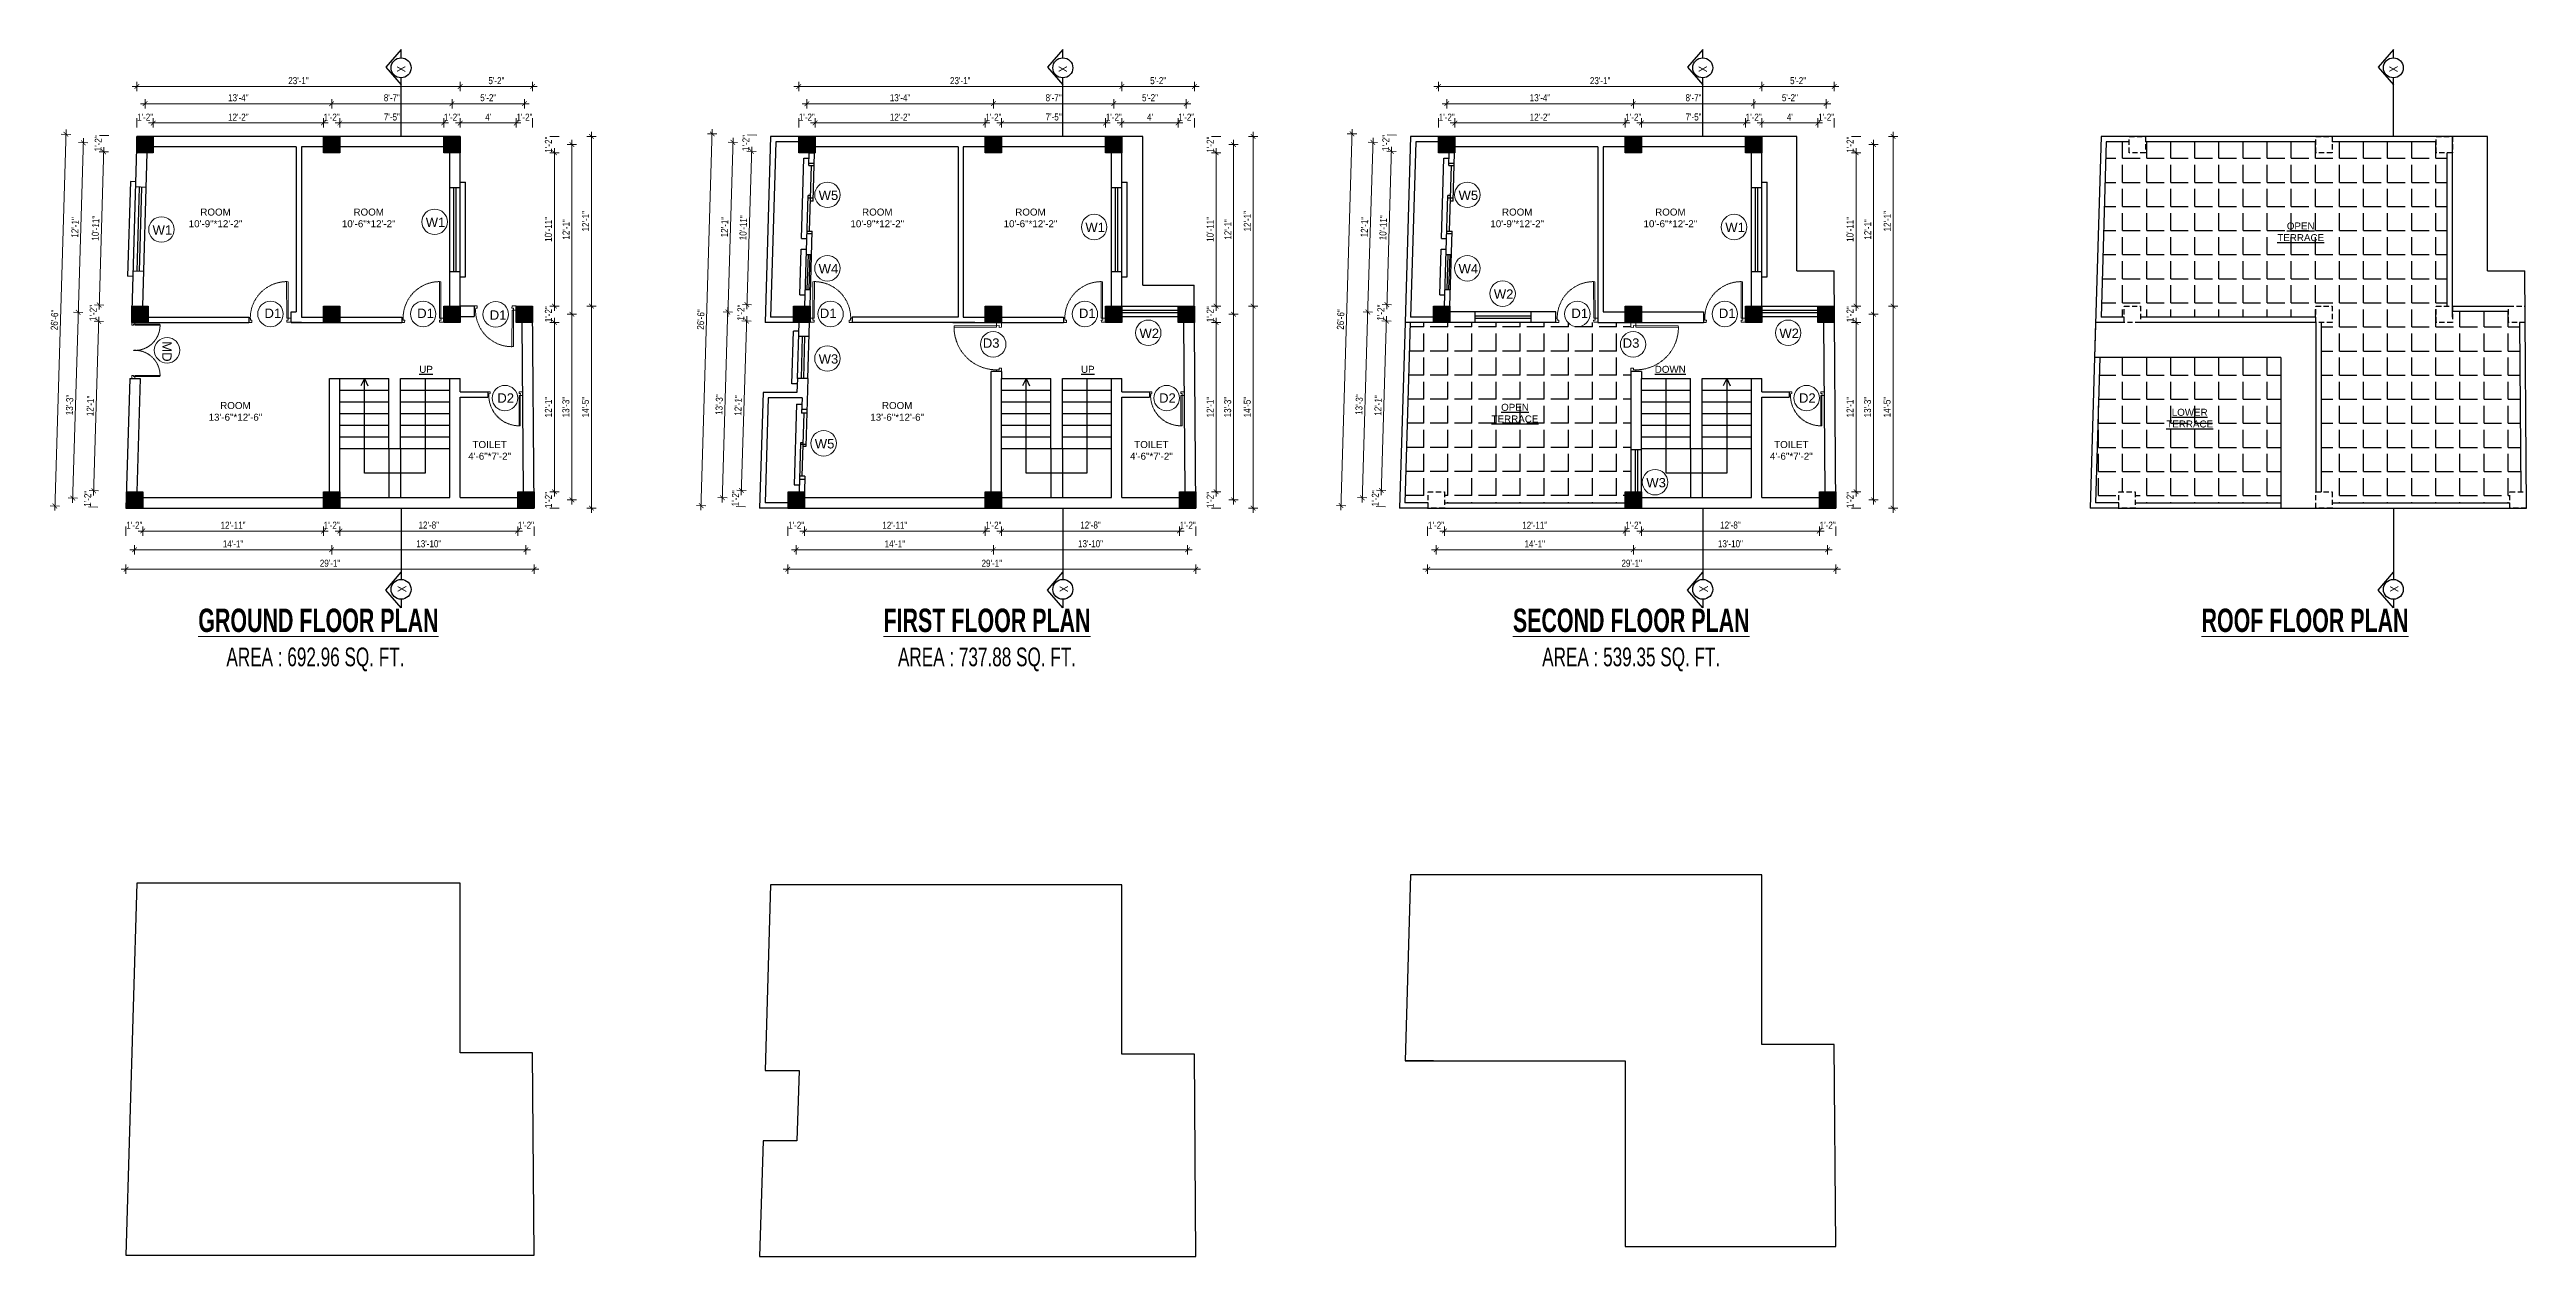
# Model space of a CAD drawing. Header units: inches. Extents: x -9985691 to 3643, y -3270716 to 4788.
# Drawn here: x -4975184 to -4973064, y -3265630 to -3264597 of the extents above; entities that cross this region are included whole.
import ezdxf

# ---------------------------------------------------------------- set-up
doc = ezdxf.new("R2010")
doc.units = ezdxf.units.IN
doc.header["$LTSCALE"] = 2
doc.header["$MEASUREMENT"] = 0
doc.header["$PDMODE"] = 34
doc.linetypes.add('HIDDEN', pattern=[0.375, 0.25, -0.125])
doc.layers.get('0').update_dxf_attribs({"linetype": 'CONTINUOUS'})
doc.layers.get('DEFPOINTS').update_dxf_attribs({"color": 141, "linetype": 'CONTINUOUS'})
doc.layers.add('A-Hatch', color=7, linetype='CONTINUOUS')
for name, color, linetype, lineweight in [('Annotate-Lite.w', 177, 'CONTINUOUS', 9), ('DIM 1-100', 4, 'CONTINUOUS', 13), ('Door-Window.w', 4, 'CONTINUOUS', 15), ('TEXT', 181, 'CONTINUOUS', 25), ('Text-100.w', 254, 'CONTINUOUS', 9)]:
    doc.layers.add(name, color=color, linetype=linetype, lineweight=lineweight)
doc.styles.add('ARAIL', font='ARIALN.TTF')
doc.styles.add('Arial', font='arial.ttf', dxfattribs={"width": 0.8, "height": 12})
doc.styles.add('arial.', font='arial.ttf')
doc.styles.add('gaurav', font='arial.ttf')
doc.styles.get("Standard").update_dxf_attribs({"font": 'ARIALN.TTF'})
doc.dimstyles.new('1 by 96', dxfattribs={"dimtxt": 6, "dimasz": 4, "dimexe": 4, "dimexo": 4, "dimgap": 2, "dimtad": 1, "dimdec": 0, "dimzin": 0, "dimdsep": 46, "dimlunit": 4, "dimtxsty": 'Standard', "dimblk": 'ARCHTICK', "dimcen": 0, "dimdle": 4, "dimadec": 0, "dimazin": 0, "dimtfac": 1, "dimtdec": 0, "dimtix": 1, "dimtofl": 0, "dimtmove": 1, "dimatfit": 3, "dimldrblk": 'ARCHTICK', "dimfxl": 4, "dimfxlon": 1, "dimtolj": 1, "dimtzin": 0, "dimlwd": -1, "dimlwe": -1, "dimarcsym": 0})
pattern_1 = [(0, (0, 0), (0, 20.625), [15, -5.625]), (90, (0, 0), (-20.625, 1e-15), [15, -5.625])]

msp = doc.modelspace()

# ---------------------------------------------------------------- texts
at = {"layer": 'Annotate-Lite.w', "ltscale": 0.005, "char_height": 8, "style": 'gaurav'}
for s, insert, attachment_point in [('W5', (-4974525.4, -3264717.7), 1), ('W5', (-4973977.7, -3264717.7), 1), ('W1', (-4974861.7, -3264740.8), 1), ('W1', (-4975095.5, -3264747.4), 1), ('W1', (-4974297.1, -3264745.2), 1), ('W1', (-4973749.4, -3264745.2), 1), ('W4', (-4974525.4, -3264780.6), 1), ('W4', (-4973977.7, -3264780.6), 1), ('W2', (-4973947.5, -3264802.3), 1), ('D3', (-4974370.6, -3264844.2), 3), ('W2', (-4974250.8, -3264835.8), 1), ('D3', (-4973822.9, -3264844.2), 3), ('W2', (-4973703.1, -3264835.8), 1), ('W3', (-4974525.4, -3264857.8), 1), ('W5', (-4974528.7, -3264930.4), 1), ('W3', (-4973817, -3264963.7), 1)]:
    msp.add_mtext_dynamic_manual_height_columns(s, width=8, gutter_width=100, heights=[0], dxfattribs=dict(at, insert=insert, attachment_point=attachment_point))
for s, insert, attachment_point, rotation in [('D1', (-4974999.7, -3264818.7), 1, 0.0382), ('D1', (-4974869, -3264818.7), 1, 0.0382), ('D1', (-4974806.9, -3264828.2), 7, 359.9618), ('D1', (-4974510.1, -3264818.7), 3, 359.9618), ('D1', (-4974302.6, -3264818.7), 1, 0.0382), ('D1', (-4973881.1, -3264818.7), 1, 0.0382), ('D1', (-4973754.9, -3264818.7), 1, 0.0382), ('MD', (-4975079.2, -3264846.7), 1, 269.9618), ('D2', (-4974800.4, -3264899.2), 7, 359.8855), ('D2', (-4974234, -3264899.2), 7, 359.8855), ('D2', (-4973686.3, -3264899.2), 7, 359.8855)]:
    msp.add_mtext_dynamic_manual_height_columns(s, width=8, gutter_width=100, heights=[0], dxfattribs=dict(at, insert=insert, attachment_point=attachment_point, rotation=rotation))
at = {"layer": 'TEXT', "char_height": 7.2, "rotation": 90, "style": 'ARAIL'}
for insert, attachment_point in [((-4974886.3, -3264616.4), 1), ((-4974319.9, -3264616.4), 1), ((-4973772.2, -3264616.4), 1), ((-4973181.1, -3264616.4), 1), ((-4974885.6, -3265055.9), 3), ((-4974319.2, -3265055.9), 3), ((-4973771.5, -3265055.9), 3), ((-4973180.4, -3265055.9), 3)]:
    msp.add_mtext_dynamic_manual_height_columns('X', width=125.465, gutter_width=90, heights=[0], dxfattribs=dict(at, insert=insert, attachment_point=attachment_point))
at = {"layer": 'TEXT', "lineweight": -2, "char_height": 6, "attachment_point": 5, "style": 'arial.'}
for s, insert in [('ROOM\\P10\'-9"*12\'-2"', (-4975041.6, -3264741.1)), ('ROOM\\P10\'-6"*12\'-2"', (-4974910.5, -3264741.1)), ('ROOM\\P10\'-9"*12\'-2"', (-4974475.2, -3264741.1)), ('ROOM\\P10\'-6"*12\'-2"', (-4974344.1, -3264741.1)), ('ROOM\\P10\'-9"*12\'-2"', (-4973927.5, -3264741.1)), ('ROOM\\P10\'-6"*12\'-2"', (-4973796.4, -3264741.1)), ('ROOM\\P13\'-6"*12\'-6"', (-4975024.6, -3264906.7)), ('ROOM\\P13\'-6"*12\'-6"', (-4974458.2, -3264906.7)), ('TOILET\\P4\'-6"*7\'-2"', (-4974807, -3264940.1)), ('TOILET\\P4\'-6"*7\'-2"', (-4974240.6, -3264940.1)), ('TOILET\\P4\'-6"*7\'-2"', (-4973692.9, -3264940.1))]:
    msp.add_mtext_dynamic_manual_height_columns(s, width=45.731, gutter_width=30, heights=[0], dxfattribs=dict(at, insert=insert))
for s, insert, width in [('{\\LOPEN\\PTERRACE}', (-4973256.9, -3264753), 127.506), ('{\\LUP}', (-4974861.4, -3264870.7), 26.674), ('{\\LUP}', (-4974295, -3264870.7), 26.674), ('{\\LDOWN}', (-4973796.5, -3264870.7), 26.674), ('{\\LOPEN\\PTERRACE}', (-4973929.4, -3264908.2), 127.506), ('{\\LLOWER\\PTERRACE}', (-4973351.9, -3264912.5), 127.506)]:
    msp.add_mtext(s, dxfattribs=dict(at, insert=insert, width=width))
at = {"layer": 'Text-100.w', "char_height": 20, "width": 569.102, "attachment_point": 2, "style": 'Arial'}
for s, insert in [('\\A1;{\\fArial Narrow|b1|i0|c0|p34;\\L GROUND FLOOR PLAN\\P\\fArial Narrow|b0|i0|c0|p34;\\H0.8x;\\lAREA : 692.96 SQ. FT.\\H1.02306x; }', (-4974956.1, -3265075.5)), ('\\A1;{\\fArial Narrow|b1|i0|c0|p34;\\LFIRST FLOOR PLAN\\P\\fArial Narrow|b0|i0|c0|p34;\\H0.8x;\\lAREA : 737.88 SQ. FT.\\H1.02306x; }', (-4974381.3, -3265075.5)), ('\\A1;{\\fArial Narrow|b1|i0|c0|p34;\\LSECOND FLOOR PLAN\\P\\fArial Narrow|b0|i0|c0|p34;\\H0.8x;\\lAREA : 539.35 SQ. FT.\\H1.02306x; }', (-4973829.9, -3265075.5)), ('\\A1;{\\fArial Narrow|b1|i0|c0|p34;\\LROOF FLOOR PLAN}', (-4973253.2, -3265075.5))]:
    msp.add_mtext(s, dxfattribs=dict(at, insert=insert))

# ---------------------------------------------------------------- blocks, each defined once
blk = doc.blocks.new('FDFDRE')
at = {"ltscale": 3}
for p, q in [((165701.1, -58637.8), (165701.1, -58641.5)), ((165704.8, -58637.8), (165701.1, -58637.8)), ((165701.1, -58641.5), (165703.6, -58641.5)), ((165703.6, -58641.5), (165703.5, -58672.6)), ((165704.8, -58639.7), (165703.6, -58639.7)), ((165703.6, -58639.7), (165703.6, -58641.5)), ((165703.6, -58641.5), (165704.8, -58641.5)), ((165704.8, -58639.7), (165704.8, -58637.8)), ((165704.8, -58641.5), (165704.8, -58672.7)), ((165767, -58639.7), (165767, -58637.8)), ((165767, -58637.8), (165770.6, -58637.8)), ((165767, -58639.7), (165768.2, -58639.7)), ((165767, -58641.5), (165767, -58672.7)), ((165768.2, -58641.5), (165767, -58641.5)), ((165768.2, -58639.7), (165768.2, -58641.5)), ((165770.7, -58641.5), (165768.2, -58641.5)), ((165768.2, -58641.5), (165768.2, -58672.6)), ((165770.6, -58637.8), (165770.7, -58641.5)), ((165703.5, -58672.6), (165704.8, -58672.7)), ((165768.2, -58672.6), (165767, -58672.7))]:
    blk.add_line(p, q, dxfattribs=at)
at = {"layer": 'Door-Window.w', "color": 9, "linetype": 'HIDDEN', "lineweight": 18}
for centre, start, end in [((165704.8, -58641.5), 269.9618, 3.3835), ((165767, -58641.5), 176.6165, 270.0382)]:
    blk.add_arc(centre, 31.2, start, end, dxfattribs=at)
blk = doc.blocks.new('3-0')
at = {"ltscale": 3}
for p, q in [((11063, 10097.7), (11066, 10099.9)), ((11063, 10097.7), (11064.5, 10095.7)), ((11066, 10096.8), (11064.5, 10095.7)), ((11065.3, 10097.8), (11066.7, 10098.9)), ((11066, 10096.8), (11065.3, 10097.8)), ((11066, 10099.9), (11066.7, 10098.9)), ((11085.5, 10074.1), (11110.3, 10093)), ((11086.2, 10073.2), (11111, 10092)), ((11111, 10092), (11110.3, 10093)), ((11084, 10073), (11082.6, 10071.9)), ((11082.6, 10071.9), (11084.8, 10069)), ((11084, 10073), (11084.8, 10072)), ((11084.8, 10072), (11086.2, 10073.2)), ((11084.8, 10069), (11087.7, 10071.2)), ((11086.2, 10073.2), (11085.5, 10074.1)), ((11087.7, 10071.2), (11086.2, 10073.2))]:
    blk.add_line(p, q, dxfattribs=at)
at = {"layer": 'Door-Window.w', "color": 9, "linetype": 'HIDDEN', "lineweight": 18}
blk.add_arc((11085.5, 10074.1), 31.2, 37.1906, 127.1465, dxfattribs=at)
blk = doc.blocks.new('*D651')
at = {"layer": 'DEFPOINTS', "color": 0, "ltscale": 0.5, "transparency": 16777216}
for p in [(-4975094.9, -3264659.8), (-4975108.9, -3264671.3), (-4975094.9, -3264671.3)]:
    blk.add_point(p, dxfattribs=at)
at = {"layer": 'DIM 1-100', "color": 0, "ltscale": 0.5, "transparency": 16777216}
for p, q in [((-4975108.9, -3264663.8), (-4975108.9, -3264655.8)), ((-4975094.9, -3264663.8), (-4975094.9, -3264655.8))]:
    blk.add_line(p, q, dxfattribs=at)
at = {"layer": 'DIM 1-100', "color": 0, "ltscale": 0.5, "transparency": 16777216, "insert": (-4975101.9, -3264654.8), "char_height": 6, "attachment_point": 5}
blk.add_mtext('\\A1;1\'-2"', dxfattribs=at)
blk = doc.blocks.new('_ArchTick')
at = {"color": 0, "linetype": 'ByBlock', "const_width": 0.15}
blk.add_lwpolyline([(-0.5, -0.5), (0.5, 0.5)], dxfattribs=at)
blk = doc.blocks.new('*D652')
at = {"layer": 'DEFPOINTS', "color": 0, "ltscale": 0.5, "transparency": 16777216}
for p in [(-4974949.2, -3264659.8), (-4975094.9, -3264671.3), (-4974949.2, -3264671.3)]:
    blk.add_point(p, dxfattribs=at)
at = {"layer": 'DIM 1-100', "color": 0, "ltscale": 0.5, "transparency": 16777216}
for p, q in [((-4975098.9, -3264659.8), (-4974945.2, -3264659.8)), ((-4975094.9, -3264663.8), (-4975094.9, -3264655.8)), ((-4974949.2, -3264663.8), (-4974949.2, -3264655.8))]:
    blk.add_line(p, q, dxfattribs=at)
at = {"layer": 'DIM 1-100', "color": 0, "ltscale": 0.5, "transparency": 16777216, "xscale": 4, "yscale": 4, "zscale": 4, "rotation": 180}
blk.add_blockref('_ArchTick', (-4975094.9, -3264659.8), dxfattribs=at)
at = {"layer": 'DIM 1-100', "color": 0, "ltscale": 0.5, "transparency": 16777216, "xscale": 4, "yscale": 4, "zscale": 4}
blk.add_blockref('_ArchTick', (-4974949.2, -3264659.8), dxfattribs=at)
at = {"layer": 'DIM 1-100', "color": 0, "ltscale": 0.5, "transparency": 16777216, "insert": (-4975022.1, -3264654.8), "char_height": 6, "attachment_point": 5}
blk.add_mtext('\\A1;12\'-2"', dxfattribs=at)
blk = doc.blocks.new('*D653')
at = {"layer": 'DEFPOINTS', "color": 0, "ltscale": 0.5, "transparency": 16777216}
for p in [(-4974935.2, -3264659.8), (-4974949.2, -3264671.3), (-4974935.2, -3264671.3)]:
    blk.add_point(p, dxfattribs=at)
at = {"layer": 'DIM 1-100', "color": 0, "ltscale": 0.5, "transparency": 16777216}
for p, q in [((-4974949.2, -3264663.8), (-4974949.2, -3264655.8)), ((-4974935.2, -3264663.8), (-4974935.2, -3264655.8))]:
    blk.add_line(p, q, dxfattribs=at)
at = {"layer": 'DIM 1-100', "color": 0, "ltscale": 0.5, "transparency": 16777216, "insert": (-4974942.2, -3264654.8), "char_height": 6, "attachment_point": 5}
blk.add_mtext('\\A1;1\'-2"', dxfattribs=at)
blk = doc.blocks.new('*D654')
at = {"layer": 'DEFPOINTS', "color": 0, "ltscale": 0.5, "transparency": 16777216}
for p in [(-4974846.2, -3264659.8), (-4974935.2, -3264671.3), (-4974846.2, -3264671.3)]:
    blk.add_point(p, dxfattribs=at)
at = {"layer": 'DIM 1-100', "color": 0, "ltscale": 0.5, "transparency": 16777216}
for p, q in [((-4974939.2, -3264659.8), (-4974842.2, -3264659.8)), ((-4974935.2, -3264663.8), (-4974935.2, -3264655.8)), ((-4974846.2, -3264663.8), (-4974846.2, -3264655.8))]:
    blk.add_line(p, q, dxfattribs=at)
at = {"layer": 'DIM 1-100', "color": 0, "ltscale": 0.5, "transparency": 16777216, "xscale": 4, "yscale": 4, "zscale": 4, "rotation": 180}
blk.add_blockref('_ArchTick', (-4974935.2, -3264659.8), dxfattribs=at)
at = {"layer": 'DIM 1-100', "color": 0, "ltscale": 0.5, "transparency": 16777216, "xscale": 4, "yscale": 4, "zscale": 4}
blk.add_blockref('_ArchTick', (-4974846.2, -3264659.8), dxfattribs=at)
at = {"layer": 'DIM 1-100', "color": 0, "ltscale": 0.5, "transparency": 16777216, "insert": (-4974890.7, -3264654.7), "char_height": 6, "attachment_point": 5}
blk.add_mtext('\\A1;7\'-5"', dxfattribs=at)
blk = doc.blocks.new('*D655')
at = {"layer": 'DEFPOINTS', "color": 0, "ltscale": 0.5, "transparency": 16777216}
for p in [(-4974832.2, -3264659.8), (-4974846.2, -3264671.3), (-4974832.2, -3264671.3)]:
    blk.add_point(p, dxfattribs=at)
at = {"layer": 'DIM 1-100', "color": 0, "ltscale": 0.5, "transparency": 16777216}
for p, q in [((-4974846.2, -3264663.8), (-4974846.2, -3264655.8)), ((-4974832.2, -3264663.8), (-4974832.2, -3264655.8))]:
    blk.add_line(p, q, dxfattribs=at)
at = {"layer": 'DIM 1-100', "color": 0, "ltscale": 0.5, "transparency": 16777216, "insert": (-4974839.2, -3264654.8), "char_height": 6, "attachment_point": 5}
blk.add_mtext('\\A1;1\'-2"', dxfattribs=at)
blk = doc.blocks.new('*D656')
at = {"layer": 'DEFPOINTS', "color": 0, "ltscale": 0.5, "transparency": 16777216}
for p in [(-4974784.2, -3264659.8), (-4974832.2, -3264671.3), (-4974784.2, -3264816.5)]:
    blk.add_point(p, dxfattribs=at)
at = {"layer": 'DIM 1-100', "color": 0, "ltscale": 0.5, "transparency": 16777216}
for p, q in [((-4974836.2, -3264659.8), (-4974780.2, -3264659.8)), ((-4974832.2, -3264663.8), (-4974832.2, -3264655.8)), ((-4974784.2, -3264663.8), (-4974784.2, -3264655.8))]:
    blk.add_line(p, q, dxfattribs=at)
at = {"layer": 'DIM 1-100', "color": 0, "ltscale": 0.5, "transparency": 16777216, "xscale": 4, "yscale": 4, "zscale": 4, "rotation": 180}
blk.add_blockref('_ArchTick', (-4974832.2, -3264659.8), dxfattribs=at)
at = {"layer": 'DIM 1-100', "color": 0, "ltscale": 0.5, "transparency": 16777216, "xscale": 4, "yscale": 4, "zscale": 4}
blk.add_blockref('_ArchTick', (-4974784.2, -3264659.8), dxfattribs=at)
at = {"layer": 'DIM 1-100', "color": 0, "ltscale": 0.5, "transparency": 16777216, "insert": (-4974808.2, -3264654.8), "char_height": 6, "attachment_point": 5}
blk.add_mtext("\\A1;4'", dxfattribs=at)
blk = doc.blocks.new('*D657')
at = {"layer": 'DEFPOINTS', "color": 0, "ltscale": 0.5, "transparency": 16777216}
for p in [(-4974770.2, -3264659.8), (-4974784.2, -3264816.5), (-4974770.2, -3264816.5)]:
    blk.add_point(p, dxfattribs=at)
at = {"layer": 'DIM 1-100', "color": 0, "ltscale": 0.5, "transparency": 16777216}
for p, q in [((-4974784.2, -3264663.8), (-4974784.2, -3264655.8)), ((-4974770.2, -3264663.8), (-4974770.2, -3264655.8))]:
    blk.add_line(p, q, dxfattribs=at)
at = {"layer": 'DIM 1-100', "color": 0, "ltscale": 0.5, "transparency": 16777216, "insert": (-4974777.2, -3264654.8), "char_height": 6, "attachment_point": 5}
blk.add_mtext('\\A1;1\'-2"', dxfattribs=at)
blk = doc.blocks.new('*D658')
at = {"layer": 'DEFPOINTS', "color": 0, "ltscale": 0.5, "transparency": 16777216}
for p in [(-4974942.2, -3264643.3), (-4975101.9, -3264678.3), (-4974942.2, -3264678.3)]:
    blk.add_point(p, dxfattribs=at)
at = {"layer": 'DIM 1-100', "color": 0, "ltscale": 0.5, "transparency": 16777216}
for p, q in [((-4975105.9, -3264643.3), (-4974938.2, -3264643.3)), ((-4975101.9, -3264647.3), (-4975101.9, -3264639.3)), ((-4974942.2, -3264647.3), (-4974942.2, -3264639.3))]:
    blk.add_line(p, q, dxfattribs=at)
at = {"layer": 'DIM 1-100', "color": 0, "ltscale": 0.5, "transparency": 16777216, "xscale": 4, "yscale": 4, "zscale": 4, "rotation": 180}
blk.add_blockref('_ArchTick', (-4975101.9, -3264643.3), dxfattribs=at)
at = {"layer": 'DIM 1-100', "color": 0, "ltscale": 0.5, "transparency": 16777216, "xscale": 4, "yscale": 4, "zscale": 4}
blk.add_blockref('_ArchTick', (-4974942.2, -3264643.3), dxfattribs=at)
at = {"layer": 'DIM 1-100', "color": 0, "ltscale": 0.5, "transparency": 16777216, "insert": (-4975022.1, -3264638.2), "char_height": 6, "attachment_point": 5}
blk.add_mtext('\\A1;13\'-4"', dxfattribs=at)
blk = doc.blocks.new('*D659')
at = {"layer": 'DEFPOINTS', "color": 0, "ltscale": 0.5, "transparency": 16777216}
for p in [(-4974839.2, -3264643.3), (-4974942.2, -3264678.3), (-4974839.2, -3264678.3)]:
    blk.add_point(p, dxfattribs=at)
at = {"layer": 'DIM 1-100', "color": 0, "ltscale": 0.5, "transparency": 16777216}
for p, q in [((-4974946.2, -3264643.3), (-4974835.2, -3264643.3)), ((-4974942.2, -3264647.3), (-4974942.2, -3264639.3)), ((-4974839.2, -3264647.3), (-4974839.2, -3264639.3))]:
    blk.add_line(p, q, dxfattribs=at)
at = {"layer": 'DIM 1-100', "color": 0, "ltscale": 0.5, "transparency": 16777216, "xscale": 4, "yscale": 4, "zscale": 4, "rotation": 180}
blk.add_blockref('_ArchTick', (-4974942.2, -3264643.3), dxfattribs=at)
at = {"layer": 'DIM 1-100', "color": 0, "ltscale": 0.5, "transparency": 16777216, "xscale": 4, "yscale": 4, "zscale": 4}
blk.add_blockref('_ArchTick', (-4974839.2, -3264643.3), dxfattribs=at)
at = {"layer": 'DIM 1-100', "color": 0, "ltscale": 0.5, "transparency": 16777216, "insert": (-4974890.7, -3264638.2), "char_height": 6, "attachment_point": 5}
blk.add_mtext('\\A1;8\'-7"', dxfattribs=at)
blk = doc.blocks.new('*D660')
at = {"layer": 'DEFPOINTS', "color": 0, "ltscale": 0.5, "transparency": 16777216}
for p in [(-4974777.2, -3264643.3), (-4974839.2, -3264678.3), (-4974777.2, -3264823.5)]:
    blk.add_point(p, dxfattribs=at)
at = {"layer": 'DIM 1-100', "color": 0, "ltscale": 0.5, "transparency": 16777216}
for p, q in [((-4974843.2, -3264643.3), (-4974773.2, -3264643.3)), ((-4974839.2, -3264647.3), (-4974839.2, -3264639.3)), ((-4974777.2, -3264647.3), (-4974777.2, -3264639.3))]:
    blk.add_line(p, q, dxfattribs=at)
at = {"layer": 'DIM 1-100', "color": 0, "ltscale": 0.5, "transparency": 16777216, "xscale": 4, "yscale": 4, "zscale": 4, "rotation": 180}
blk.add_blockref('_ArchTick', (-4974839.2, -3264643.3), dxfattribs=at)
at = {"layer": 'DIM 1-100', "color": 0, "ltscale": 0.5, "transparency": 16777216, "xscale": 4, "yscale": 4, "zscale": 4}
blk.add_blockref('_ArchTick', (-4974777.2, -3264643.3), dxfattribs=at)
at = {"layer": 'DIM 1-100', "color": 0, "ltscale": 0.5, "transparency": 16777216, "insert": (-4974808.2, -3264638.2), "char_height": 6, "attachment_point": 5}
blk.add_mtext('\\A1;5\'-2"', dxfattribs=at)
blk = doc.blocks.new('*D661')
at = {"layer": 'DEFPOINTS', "color": 0, "ltscale": 0.5, "transparency": 16777216}
for p in [(-4975108.9, -3264628.6), (-4975108.9, -3264671.3), (-4974832.2, -3264671.3)]:
    blk.add_point(p, dxfattribs=at)
at = {"layer": 'DIM 1-100', "color": 0, "ltscale": 0.5, "transparency": 16777216}
for p, q in [((-4974828.2, -3264628.6), (-4975112.9, -3264628.6)), ((-4975108.9, -3264632.6), (-4975108.9, -3264624.6)), ((-4974832.2, -3264632.6), (-4974832.2, -3264624.6))]:
    blk.add_line(p, q, dxfattribs=at)
at = {"layer": 'DIM 1-100', "color": 0, "ltscale": 0.5, "transparency": 16777216, "xscale": 4, "yscale": 4, "zscale": 4, "rotation": 180}
blk.add_blockref('_ArchTick', (-4975108.9, -3264628.6), dxfattribs=at)
at = {"layer": 'DIM 1-100', "color": 0, "ltscale": 0.5, "transparency": 16777216, "xscale": 4, "yscale": 4, "zscale": 4}
blk.add_blockref('_ArchTick', (-4974832.2, -3264628.6), dxfattribs=at)
at = {"layer": 'DIM 1-100', "color": 0, "ltscale": 0.5, "transparency": 16777216, "insert": (-4974970.6, -3264623.6), "char_height": 6, "attachment_point": 5}
blk.add_mtext('\\A1;23\'-1"', dxfattribs=at)
blk = doc.blocks.new('*D662')
at = {"layer": 'DEFPOINTS', "color": 0, "ltscale": 0.5, "transparency": 16777216}
for p in [(-4974770.2, -3264628.6), (-4974832.2, -3264671.3), (-4974770.2, -3264816.5)]:
    blk.add_point(p, dxfattribs=at)
at = {"layer": 'DIM 1-100', "color": 0, "ltscale": 0.5, "transparency": 16777216}
for p, q in [((-4974836.2, -3264628.6), (-4974766.2, -3264628.6)), ((-4974832.2, -3264632.6), (-4974832.2, -3264624.6)), ((-4974770.2, -3264632.6), (-4974770.2, -3264624.6))]:
    blk.add_line(p, q, dxfattribs=at)
at = {"layer": 'DIM 1-100', "color": 0, "ltscale": 0.5, "transparency": 16777216, "xscale": 4, "yscale": 4, "zscale": 4, "rotation": 180}
blk.add_blockref('_ArchTick', (-4974832.2, -3264628.6), dxfattribs=at)
at = {"layer": 'DIM 1-100', "color": 0, "ltscale": 0.5, "transparency": 16777216, "xscale": 4, "yscale": 4, "zscale": 4}
blk.add_blockref('_ArchTick', (-4974770.2, -3264628.6), dxfattribs=at)
at = {"layer": 'DIM 1-100', "color": 0, "ltscale": 0.5, "transparency": 16777216, "insert": (-4974801.2, -3264623.6), "char_height": 6, "attachment_point": 5}
blk.add_mtext('\\A1;5\'-2"', dxfattribs=at)
blk = doc.blocks.new('*D663')
at = {"layer": 'DEFPOINTS', "color": 0, "ltscale": 0.5, "transparency": 16777216}
for p in [(-4975141.2, -3264815.6), (-4975113.2, -3264816.5), (-4975113.6, -3264830.5)]:
    blk.add_point(p, dxfattribs=at)
at = {"layer": 'DIM 1-100', "color": 0, "ltscale": 0.5, "transparency": 16777216}
for p, q in [((-4975137.6, -3264829.7), (-4975145.6, -3264829.5)), ((-4975137.2, -3264815.7), (-4975145.2, -3264815.5))]:
    blk.add_line(p, q, dxfattribs=at)
at = {"layer": 'DIM 1-100', "color": 0, "ltscale": 0.5, "transparency": 16777216, "insert": (-4975146.4, -3264822.5), "char_height": 6, "attachment_point": 5, "rotation": 88.2969}
blk.add_mtext('\\A1;1\'-2"', dxfattribs=at)
blk = doc.blocks.new('*D664')
at = {"layer": 'DEFPOINTS', "color": 0, "ltscale": 0.5, "transparency": 16777216}
for p in [(-4975113.6, -3264830.5), (-4975145.9, -3264974.6), (-4975117.9, -3264975.5)]:
    blk.add_point(p, dxfattribs=at)
at = {"layer": 'DIM 1-100', "color": 0, "ltscale": 0.5, "transparency": 16777216}
for p, q in [((-4975141.5, -3264825.6), (-4975146, -3264978.6)), ((-4975137.6, -3264829.7), (-4975145.6, -3264829.5)), ((-4975141.9, -3264974.7), (-4975149.9, -3264974.5))]:
    blk.add_line(p, q, dxfattribs=at)
at = {"layer": 'DIM 1-100', "color": 0, "ltscale": 0.5, "transparency": 16777216, "xscale": 4, "yscale": 4, "zscale": 4}
for p, rotation in [((-4975141.6, -3264829.6), 88.29686496299877), ((-4975145.9, -3264974.6), 268.2968649629988)]:
    blk.add_blockref('_ArchTick', p, dxfattribs=dict(at, rotation=rotation))
at = {"layer": 'DIM 1-100', "color": 0, "ltscale": 0.5, "transparency": 16777216, "insert": (-4975148.8, -3264902), "char_height": 6, "attachment_point": 5, "rotation": 88.2969}
blk.add_mtext('\\A1;12\'-1"', dxfattribs=at)
blk = doc.blocks.new('*D665')
at = {"layer": 'DEFPOINTS', "color": 0, "ltscale": 0.5, "transparency": 16777216}
for p in [(-4975117.9, -3264975.5), (-4975146.3, -3264988.6), (-4975118.3, -3264989.5)]:
    blk.add_point(p, dxfattribs=at)
at = {"layer": 'DIM 1-100', "color": 0, "ltscale": 0.5, "transparency": 16777216}
for p, q in [((-4975141.9, -3264974.7), (-4975149.9, -3264974.5)), ((-4975142.3, -3264988.7), (-4975150.3, -3264988.5))]:
    blk.add_line(p, q, dxfattribs=at)
at = {"layer": 'DIM 1-100', "color": 0, "ltscale": 0.5, "transparency": 16777216, "insert": (-4975151.1, -3264981.5), "char_height": 6, "attachment_point": 5, "rotation": 88.2969}
blk.add_mtext('\\A1;1\'-2"', dxfattribs=at)
blk = doc.blocks.new('*D666')
at = {"layer": 'DEFPOINTS', "color": 0, "ltscale": 0.5, "transparency": 16777216}
for p in [(-4975137.3, -3264684.5), (-4975108.9, -3264685.3), (-4975113.2, -3264816.5)]:
    blk.add_point(p, dxfattribs=at)
at = {"layer": 'DIM 1-100', "color": 0, "ltscale": 0.5, "transparency": 16777216}
for p, q in [((-4975141.3, -3264819.6), (-4975137.2, -3264680.5)), ((-4975133.3, -3264684.6), (-4975141.3, -3264684.4)), ((-4975137.2, -3264815.7), (-4975145.2, -3264815.5))]:
    blk.add_line(p, q, dxfattribs=at)
at = {"layer": 'DIM 1-100', "color": 0, "ltscale": 0.5, "transparency": 16777216, "xscale": 4, "yscale": 4, "zscale": 4}
for p, rotation in [((-4975137.3, -3264684.5), 88.29686496299881), ((-4975141.2, -3264815.6), 268.2968649629988)]:
    blk.add_blockref('_ArchTick', p, dxfattribs=dict(at, rotation=rotation))
at = {"layer": 'DIM 1-100', "color": 0, "ltscale": 0.5, "transparency": 16777216, "insert": (-4975144.3, -3264749.9), "char_height": 6, "attachment_point": 5, "rotation": 88.2969}
blk.add_mtext('\\A1;10\'-11"', dxfattribs=at)
blk = doc.blocks.new('*D667')
at = {"layer": 'DEFPOINTS', "color": 0, "ltscale": 0.5, "transparency": 16777216}
for p in [(-4975136.9, -3264670.5), (-4975108.9, -3264671.3), (-4975108.9, -3264685.3)]:
    blk.add_point(p, dxfattribs=at)
at = {"layer": 'DIM 1-100', "color": 0, "ltscale": 0.5, "transparency": 16777216}
for p, q in [((-4975132.9, -3264670.6), (-4975140.9, -3264670.4)), ((-4975133.3, -3264684.6), (-4975141.3, -3264684.4))]:
    blk.add_line(p, q, dxfattribs=at)
at = {"layer": 'DIM 1-100', "color": 0, "ltscale": 0.5, "transparency": 16777216, "insert": (-4975142.1, -3264677.3), "char_height": 6, "attachment_point": 5, "rotation": 88.2969}
blk.add_mtext('\\A1;1\'-2"', dxfattribs=at)
blk = doc.blocks.new('*D668')
at = {"layer": 'DEFPOINTS', "color": 0, "ltscale": 0.5, "transparency": 16777216}
for p in [(-4975159.1, -3264821.9), (-4975106.2, -3264823.5), (-4975110.9, -3264982.5)]:
    blk.add_point(p, dxfattribs=at)
at = {"layer": 'DIM 1-100', "color": 0, "ltscale": 0.5, "transparency": 16777216}
for p, q in [((-4975163.9, -3264984.9), (-4975159, -3264817.9)), ((-4975155.1, -3264822), (-4975163.1, -3264821.8)), ((-4975159.8, -3264981), (-4975167.8, -3264980.8))]:
    blk.add_line(p, q, dxfattribs=at)
at = {"layer": 'DIM 1-100', "color": 0, "ltscale": 0.5, "transparency": 16777216, "xscale": 4, "yscale": 4, "zscale": 4}
for p, rotation in [((-4975159.1, -3264821.9), 88.29686496677859), ((-4975163.8, -3264980.9), 268.2968649667786)]:
    blk.add_blockref('_ArchTick', p, dxfattribs=dict(at, rotation=rotation))
at = {"layer": 'DIM 1-100', "color": 0, "ltscale": 0.5, "transparency": 16777216, "insert": (-4975166.5, -3264901.2), "char_height": 6, "attachment_point": 5, "rotation": 88.2969}
blk.add_mtext('\\A1;13\'-3"', dxfattribs=at)
blk = doc.blocks.new('*D669')
at = {"layer": 'DEFPOINTS', "color": 0, "ltscale": 0.5, "transparency": 16777216}
for p in [(-4975154.8, -3264676.8), (-4975101.9, -3264678.3), (-4975106.2, -3264823.5)]:
    blk.add_point(p, dxfattribs=at)
at = {"layer": 'DIM 1-100', "color": 0, "ltscale": 0.5, "transparency": 16777216}
for p, q in [((-4975159.2, -3264825.9), (-4975154.7, -3264672.8)), ((-4975150.8, -3264676.9), (-4975158.8, -3264676.6)), ((-4975155.1, -3264822), (-4975163.1, -3264821.8))]:
    blk.add_line(p, q, dxfattribs=at)
at = {"layer": 'DIM 1-100', "color": 0, "ltscale": 0.5, "transparency": 16777216, "xscale": 4, "yscale": 4, "zscale": 4}
for p, rotation in [((-4975154.8, -3264676.8), 88.29686496677857), ((-4975159.1, -3264821.9), 268.2968649667786)]:
    blk.add_blockref('_ArchTick', p, dxfattribs=dict(at, rotation=rotation))
at = {"layer": 'DIM 1-100', "color": 0, "ltscale": 0.5, "transparency": 16777216, "insert": (-4975161.9, -3264749.2), "char_height": 6, "attachment_point": 5, "rotation": 88.2969}
blk.add_mtext('\\A1;12\'-1"', dxfattribs=at)
blk = doc.blocks.new('*D670')
at = {"layer": 'DEFPOINTS', "color": 0, "ltscale": 0.5, "transparency": 16777216}
for p in [(-4975108.9, -3264671.3), (-4975179.1, -3264987.7), (-4975118.3, -3264989.5)]:
    blk.add_point(p, dxfattribs=at)
at = {"layer": 'DIM 1-100', "color": 0, "ltscale": 0.5, "transparency": 16777216}
for p, q in [((-4975169.5, -3264665.5), (-4975179.2, -3264991.6)), ((-4975165.6, -3264669.6), (-4975173.6, -3264669.4)), ((-4975175.1, -3264987.8), (-4975183.1, -3264987.5))]:
    blk.add_line(p, q, dxfattribs=at)
at = {"layer": 'DIM 1-100', "color": 0, "ltscale": 0.5, "transparency": 16777216, "xscale": 4, "yscale": 4, "zscale": 4}
for p, rotation in [((-4975169.6, -3264669.5), 88.29686496680357), ((-4975179.1, -3264987.7), 268.2968649668036)]:
    blk.add_blockref('_ArchTick', p, dxfattribs=dict(at, rotation=rotation))
at = {"layer": 'DIM 1-100', "color": 0, "ltscale": 0.5, "transparency": 16777216, "insert": (-4975179.4, -3264828.4), "char_height": 6, "attachment_point": 5, "rotation": 88.2969}
blk.add_mtext('\\A1;26\'-6"', dxfattribs=at)
blk = doc.blocks.new('*D671')
at = {"layer": 'DEFPOINTS', "color": 0, "ltscale": 0.5, "transparency": 16777216}
for p in [(-4975118.3, -3264989.5), (-4975103.9, -3264989.5), (-4975103.9, -3265009.1)]:
    blk.add_point(p, dxfattribs=at)
at = {"layer": 'DIM 1-100', "color": 0, "ltscale": 0.5, "transparency": 16777216}
for p, q in [((-4975118.3, -3265005.1), (-4975118.3, -3265013.1)), ((-4975103.9, -3265005.1), (-4975103.9, -3265013.1))]:
    blk.add_line(p, q, dxfattribs=at)
at = {"layer": 'DIM 1-100', "color": 0, "ltscale": 0.5, "transparency": 16777216, "insert": (-4975111.1, -3265004.1), "char_height": 6, "attachment_point": 5}
blk.add_mtext('\\A1;1\'-2"', dxfattribs=at)
blk = doc.blocks.new('*D672')
at = {"layer": 'DEFPOINTS', "color": 0, "ltscale": 0.5, "transparency": 16777216}
for p in [(-4975103.9, -3264989.5), (-4974949.2, -3264989.5), (-4974949.2, -3265009.1)]:
    blk.add_point(p, dxfattribs=at)
at = {"layer": 'DIM 1-100', "color": 0, "ltscale": 0.5, "transparency": 16777216}
for p, q in [((-4975107.9, -3265009.1), (-4974945.2, -3265009.1)), ((-4975103.9, -3265005.1), (-4975103.9, -3265013.1)), ((-4974949.2, -3265005.1), (-4974949.2, -3265013.1))]:
    blk.add_line(p, q, dxfattribs=at)
at = {"layer": 'DIM 1-100', "color": 0, "ltscale": 0.5, "transparency": 16777216, "xscale": 4, "yscale": 4, "zscale": 4, "rotation": 180}
blk.add_blockref('_ArchTick', (-4975103.9, -3265009.1), dxfattribs=at)
at = {"layer": 'DIM 1-100', "color": 0, "ltscale": 0.5, "transparency": 16777216, "xscale": 4, "yscale": 4, "zscale": 4}
blk.add_blockref('_ArchTick', (-4974949.2, -3265009.1), dxfattribs=at)
at = {"layer": 'DIM 1-100', "color": 0, "ltscale": 0.5, "transparency": 16777216, "insert": (-4975026.6, -3265004.1), "char_height": 6, "attachment_point": 5}
blk.add_mtext('\\A1;12\'-11"', dxfattribs=at)
blk = doc.blocks.new('*D673')
at = {"layer": 'DEFPOINTS', "color": 0, "ltscale": 0.5, "transparency": 16777216}
for p in [(-4974949.2, -3264989.5), (-4974935.2, -3264989.5), (-4974935.2, -3265009.1)]:
    blk.add_point(p, dxfattribs=at)
at = {"layer": 'DIM 1-100', "color": 0, "ltscale": 0.5, "transparency": 16777216}
for p, q in [((-4974949.2, -3265005.1), (-4974949.2, -3265013.1)), ((-4974935.2, -3265005.1), (-4974935.2, -3265013.1))]:
    blk.add_line(p, q, dxfattribs=at)
at = {"layer": 'DIM 1-100', "color": 0, "ltscale": 0.5, "transparency": 16777216, "insert": (-4974942.2, -3265004.1), "char_height": 6, "attachment_point": 5}
blk.add_mtext('\\A1;1\'-2"', dxfattribs=at)
blk = doc.blocks.new('*D674')
at = {"layer": 'DEFPOINTS', "color": 0, "ltscale": 0.5, "transparency": 16777216}
for p in [(-4974935.2, -3264989.5), (-4974783, -3264989.5), (-4974783, -3265009.1)]:
    blk.add_point(p, dxfattribs=at)
at = {"layer": 'DIM 1-100', "color": 0, "ltscale": 0.5, "transparency": 16777216}
for p, q in [((-4974939.2, -3265009.1), (-4974779, -3265009.1)), ((-4974935.2, -3265005.1), (-4974935.2, -3265013.1)), ((-4974783, -3265005.1), (-4974783, -3265013.1))]:
    blk.add_line(p, q, dxfattribs=at)
at = {"layer": 'DIM 1-100', "color": 0, "ltscale": 0.5, "transparency": 16777216, "xscale": 4, "yscale": 4, "zscale": 4, "rotation": 180}
blk.add_blockref('_ArchTick', (-4974935.2, -3265009.1), dxfattribs=at)
at = {"layer": 'DIM 1-100', "color": 0, "ltscale": 0.5, "transparency": 16777216, "xscale": 4, "yscale": 4, "zscale": 4}
blk.add_blockref('_ArchTick', (-4974783, -3265009.1), dxfattribs=at)
at = {"layer": 'DIM 1-100', "color": 0, "ltscale": 0.5, "transparency": 16777216, "insert": (-4974859.1, -3265004), "char_height": 6, "attachment_point": 5}
blk.add_mtext('\\A1;12\'-8"', dxfattribs=at)
blk = doc.blocks.new('*D675')
at = {"layer": 'DEFPOINTS', "color": 0, "ltscale": 0.5, "transparency": 16777216}
for p in [(-4974783, -3264989.5), (-4974768.9, -3264989.5), (-4974768.9, -3265009.1)]:
    blk.add_point(p, dxfattribs=at)
at = {"layer": 'DIM 1-100', "color": 0, "ltscale": 0.5, "transparency": 16777216}
for p, q in [((-4974783, -3265005.1), (-4974783, -3265013.1)), ((-4974768.9, -3265005.1), (-4974768.9, -3265013.1))]:
    blk.add_line(p, q, dxfattribs=at)
at = {"layer": 'DIM 1-100', "color": 0, "ltscale": 0.5, "transparency": 16777216, "insert": (-4974775.9, -3265004.1), "char_height": 6, "attachment_point": 5}
blk.add_mtext('\\A1;1\'-2"', dxfattribs=at)
blk = doc.blocks.new('*D676')
at = {"layer": 'DEFPOINTS', "color": 0, "ltscale": 0.5, "transparency": 16777216}
for p in [(-4975110.9, -3264982.5), (-4974942.2, -3264982.5), (-4974942.2, -3265025.1)]:
    blk.add_point(p, dxfattribs=at)
at = {"layer": 'DIM 1-100', "color": 0, "ltscale": 0.5, "transparency": 16777216}
for p, q in [((-4975114.9, -3265025.1), (-4974938.2, -3265025.1)), ((-4975110.9, -3265021.1), (-4975110.9, -3265029.1)), ((-4974942.2, -3265021.1), (-4974942.2, -3265029.1))]:
    blk.add_line(p, q, dxfattribs=at)
at = {"layer": 'DIM 1-100', "color": 0, "ltscale": 0.5, "transparency": 16777216, "xscale": 4, "yscale": 4, "zscale": 4, "rotation": 180}
blk.add_blockref('_ArchTick', (-4975110.9, -3265025.1), dxfattribs=at)
at = {"layer": 'DIM 1-100', "color": 0, "ltscale": 0.5, "transparency": 16777216, "xscale": 4, "yscale": 4, "zscale": 4}
blk.add_blockref('_ArchTick', (-4974942.2, -3265025.1), dxfattribs=at)
at = {"layer": 'DIM 1-100', "color": 0, "ltscale": 0.5, "transparency": 16777216, "insert": (-4975026.6, -3265020.1), "char_height": 6, "attachment_point": 5}
blk.add_mtext('\\A1;14\'-1"', dxfattribs=at)
blk = doc.blocks.new('*D677')
at = {"layer": 'DEFPOINTS', "color": 0, "ltscale": 0.5, "transparency": 16777216}
for p in [(-4974942.2, -3264982.5), (-4974776, -3264982.5), (-4974776, -3265025.1)]:
    blk.add_point(p, dxfattribs=at)
at = {"layer": 'DIM 1-100', "color": 0, "ltscale": 0.5, "transparency": 16777216}
for p, q in [((-4974946.2, -3265025.1), (-4974772, -3265025.1)), ((-4974942.2, -3265021.1), (-4974942.2, -3265029.1)), ((-4974776, -3265021.1), (-4974776, -3265029.1))]:
    blk.add_line(p, q, dxfattribs=at)
at = {"layer": 'DIM 1-100', "color": 0, "ltscale": 0.5, "transparency": 16777216, "xscale": 4, "yscale": 4, "zscale": 4, "rotation": 180}
blk.add_blockref('_ArchTick', (-4974942.2, -3265025.1), dxfattribs=at)
at = {"layer": 'DIM 1-100', "color": 0, "ltscale": 0.5, "transparency": 16777216, "xscale": 4, "yscale": 4, "zscale": 4}
blk.add_blockref('_ArchTick', (-4974776, -3265025.1), dxfattribs=at)
at = {"layer": 'DIM 1-100', "color": 0, "ltscale": 0.5, "transparency": 16777216, "insert": (-4974859.1, -3265020), "char_height": 6, "attachment_point": 5}
blk.add_mtext('\\A1;13\'-10"', dxfattribs=at)
blk = doc.blocks.new('*D678')
at = {"layer": 'DEFPOINTS', "color": 0, "ltscale": 0.5, "transparency": 16777216}
for p in [(-4975118.3, -3264989.5), (-4974768.9, -3264989.5), (-4974768.9, -3265041.8)]:
    blk.add_point(p, dxfattribs=at)
at = {"layer": 'DIM 1-100', "color": 0, "ltscale": 0.5, "transparency": 16777216}
for p, q in [((-4975118.3, -3265037.8), (-4975118.3, -3265045.8)), ((-4974768.9, -3265037.8), (-4974768.9, -3265045.8)), ((-4975122.3, -3265041.8), (-4974764.9, -3265041.8))]:
    blk.add_line(p, q, dxfattribs=at)
at = {"layer": 'DIM 1-100', "color": 0, "ltscale": 0.5, "transparency": 16777216, "xscale": 4, "yscale": 4, "zscale": 4, "rotation": 180}
blk.add_blockref('_ArchTick', (-4975118.3, -3265041.8), dxfattribs=at)
at = {"layer": 'DIM 1-100', "color": 0, "ltscale": 0.5, "transparency": 16777216, "xscale": 4, "yscale": 4, "zscale": 4}
blk.add_blockref('_ArchTick', (-4974768.9, -3265041.8), dxfattribs=at)
at = {"layer": 'DIM 1-100', "color": 0, "ltscale": 0.5, "transparency": 16777216, "insert": (-4974943.6, -3265036.7), "char_height": 6, "attachment_point": 5}
blk.add_mtext('\\A1;29\'-1"', dxfattribs=at)
blk = doc.blocks.new('*D680')
at = {"layer": 'DEFPOINTS', "color": 0, "ltscale": 0.5, "transparency": 16777216}
for p in [(-4974769, -3264975.5), (-4974768.9, -3264989.5), (-4974751.6, -3264989.5)]:
    blk.add_point(p, dxfattribs=at)
at = {"layer": 'DIM 1-100', "color": 0, "ltscale": 0.5, "transparency": 16777216}
for p, q in [((-4974755.6, -3264975.5), (-4974747.6, -3264975.5)), ((-4974755.6, -3264989.5), (-4974747.6, -3264989.5))]:
    blk.add_line(p, q, dxfattribs=at)
at = {"layer": 'DIM 1-100', "color": 0, "ltscale": 0.5, "transparency": 16777216, "insert": (-4974756.7, -3264982.5), "char_height": 6, "attachment_point": 5, "rotation": 90}
blk.add_mtext('\\A1;1\'-2"', dxfattribs=at)
blk = doc.blocks.new('*D681')
at = {"layer": 'DEFPOINTS', "color": 0, "ltscale": 0.5, "transparency": 16777216}
for p in [(-4974770.2, -3264830.5), (-4974751.6, -3264830.5), (-4974769, -3264975.5)]:
    blk.add_point(p, dxfattribs=at)
at = {"layer": 'DIM 1-100', "color": 0, "ltscale": 0.5, "transparency": 16777216}
for p, q in [((-4974751.6, -3264979.5), (-4974751.6, -3264826.5)), ((-4974755.6, -3264830.5), (-4974747.6, -3264830.5)), ((-4974755.6, -3264975.5), (-4974747.6, -3264975.5))]:
    blk.add_line(p, q, dxfattribs=at)
at = {"layer": 'DIM 1-100', "color": 0, "ltscale": 0.5, "transparency": 16777216, "xscale": 4, "yscale": 4, "zscale": 4}
for p, rotation in [((-4974751.6, -3264830.5), 90), ((-4974751.6, -3264975.5), 270)]:
    blk.add_blockref('_ArchTick', p, dxfattribs=dict(at, rotation=rotation))
at = {"layer": 'DIM 1-100', "color": 0, "ltscale": 0.5, "transparency": 16777216, "insert": (-4974756.7, -3264903), "char_height": 6, "attachment_point": 5, "rotation": 90}
blk.add_mtext('\\A1;12\'-1"', dxfattribs=at)
blk = doc.blocks.new('*D682')
at = {"layer": 'DEFPOINTS', "color": 0, "ltscale": 0.5, "transparency": 16777216}
for p in [(-4974770.2, -3264816.5), (-4974751.6, -3264816.5), (-4974770.2, -3264830.5)]:
    blk.add_point(p, dxfattribs=at)
at = {"layer": 'DIM 1-100', "color": 0, "ltscale": 0.5, "transparency": 16777216}
for p, q in [((-4974755.6, -3264816.5), (-4974747.6, -3264816.5)), ((-4974755.6, -3264830.5), (-4974747.6, -3264830.5))]:
    blk.add_line(p, q, dxfattribs=at)
at = {"layer": 'DIM 1-100', "color": 0, "ltscale": 0.5, "transparency": 16777216, "insert": (-4974756.7, -3264823.5), "char_height": 6, "attachment_point": 5, "rotation": 90}
blk.add_mtext('\\A1;1\'-2"', dxfattribs=at)
blk = doc.blocks.new('*D683')
at = {"layer": 'DEFPOINTS', "color": 0, "ltscale": 0.5, "transparency": 16777216}
for p in [(-4974832.2, -3264685.3), (-4974751.6, -3264685.3), (-4974770.2, -3264816.5)]:
    blk.add_point(p, dxfattribs=at)
at = {"layer": 'DIM 1-100', "color": 0, "ltscale": 0.5, "transparency": 16777216}
for p, q in [((-4974755.6, -3264685.3), (-4974747.6, -3264685.3)), ((-4974751.6, -3264820.5), (-4974751.6, -3264681.3)), ((-4974755.6, -3264816.5), (-4974747.6, -3264816.5))]:
    blk.add_line(p, q, dxfattribs=at)
at = {"layer": 'DIM 1-100', "color": 0, "ltscale": 0.5, "transparency": 16777216, "xscale": 4, "yscale": 4, "zscale": 4}
for p, rotation in [((-4974751.6, -3264685.3), 90), ((-4974751.6, -3264816.5), 270)]:
    blk.add_blockref('_ArchTick', p, dxfattribs=dict(at, rotation=rotation))
at = {"layer": 'DIM 1-100', "color": 0, "ltscale": 0.5, "transparency": 16777216, "insert": (-4974756.7, -3264750.9), "char_height": 6, "attachment_point": 5, "rotation": 90}
blk.add_mtext('\\A1;10\'-11"', dxfattribs=at)
blk = doc.blocks.new('*D684')
at = {"layer": 'DEFPOINTS', "color": 0, "ltscale": 0.5, "transparency": 16777216}
for p in [(-4974832.2, -3264671.3), (-4974751.6, -3264671.3), (-4974832.2, -3264685.3)]:
    blk.add_point(p, dxfattribs=at)
at = {"layer": 'DIM 1-100', "color": 0, "ltscale": 0.5, "transparency": 16777216}
for p, q in [((-4974755.6, -3264671.3), (-4974747.6, -3264671.3)), ((-4974755.6, -3264685.3), (-4974747.6, -3264685.3))]:
    blk.add_line(p, q, dxfattribs=at)
at = {"layer": 'DIM 1-100', "color": 0, "ltscale": 0.5, "transparency": 16777216, "insert": (-4974756.7, -3264678.3), "char_height": 6, "attachment_point": 5, "rotation": 90}
blk.add_mtext('\\A1;1\'-2"', dxfattribs=at)
blk = doc.blocks.new('*D685')
at = {"layer": 'DEFPOINTS', "color": 0, "ltscale": 0.5, "transparency": 16777216}
for p in [(-4974777.2, -3264823.5), (-4974736.6, -3264823.5), (-4974776, -3264982.5)]:
    blk.add_point(p, dxfattribs=at)
at = {"layer": 'DIM 1-100', "color": 0, "ltscale": 0.5, "transparency": 16777216}
for p, q in [((-4974740.6, -3264823.5), (-4974732.6, -3264823.5)), ((-4974736.6, -3264986.5), (-4974736.6, -3264819.5)), ((-4974740.6, -3264982.5), (-4974732.6, -3264982.5))]:
    blk.add_line(p, q, dxfattribs=at)
at = {"layer": 'DIM 1-100', "color": 0, "ltscale": 0.5, "transparency": 16777216, "xscale": 4, "yscale": 4, "zscale": 4}
for p, rotation in [((-4974736.6, -3264823.5), 90), ((-4974736.6, -3264982.5), 270)]:
    blk.add_blockref('_ArchTick', p, dxfattribs=dict(at, rotation=rotation))
at = {"layer": 'DIM 1-100', "color": 0, "ltscale": 0.5, "transparency": 16777216, "insert": (-4974741.7, -3264903), "char_height": 6, "attachment_point": 5, "rotation": 90}
blk.add_mtext('\\A1;13\'-3"', dxfattribs=at)
blk = doc.blocks.new('*D686')
at = {"layer": 'DEFPOINTS', "color": 0, "ltscale": 0.5, "transparency": 16777216}
for p in [(-4974839.2, -3264678.3), (-4974736.6, -3264678.3), (-4974777.2, -3264823.5)]:
    blk.add_point(p, dxfattribs=at)
at = {"layer": 'DIM 1-100', "color": 0, "ltscale": 0.5, "transparency": 16777216}
for p, q in [((-4974740.6, -3264678.3), (-4974732.6, -3264678.3)), ((-4974736.6, -3264827.5), (-4974736.6, -3264674.3)), ((-4974740.6, -3264823.5), (-4974732.6, -3264823.5))]:
    blk.add_line(p, q, dxfattribs=at)
at = {"layer": 'DIM 1-100', "color": 0, "ltscale": 0.5, "transparency": 16777216, "xscale": 4, "yscale": 4, "zscale": 4}
for p, rotation in [((-4974736.6, -3264678.3), 90), ((-4974736.6, -3264823.5), 270)]:
    blk.add_blockref('_ArchTick', p, dxfattribs=dict(at, rotation=rotation))
at = {"layer": 'DIM 1-100', "color": 0, "ltscale": 0.5, "transparency": 16777216, "insert": (-4974741.6, -3264750.9), "char_height": 6, "attachment_point": 5, "rotation": 90}
blk.add_mtext('\\A1;12\'-1"', dxfattribs=at)
blk = doc.blocks.new('*D687')
at = {"layer": 'DEFPOINTS', "color": 0, "ltscale": 0.5, "transparency": 16777216}
for p in [(-4974770.2, -3264816.5), (-4974719.9, -3264816.5), (-4974768.9, -3264989.5)]:
    blk.add_point(p, dxfattribs=at)
at = {"layer": 'DIM 1-100', "color": 0, "ltscale": 0.5, "transparency": 16777216}
for p, q in [((-4974723.9, -3264816.5), (-4974715.9, -3264816.5)), ((-4974719.9, -3264993.5), (-4974719.9, -3264812.5)), ((-4974723.9, -3264989.5), (-4974715.9, -3264989.5))]:
    blk.add_line(p, q, dxfattribs=at)
at = {"layer": 'DIM 1-100', "color": 0, "ltscale": 0.5, "transparency": 16777216, "xscale": 4, "yscale": 4, "zscale": 4}
for p, rotation in [((-4974719.9, -3264816.5), 90), ((-4974719.9, -3264989.5), 270)]:
    blk.add_blockref('_ArchTick', p, dxfattribs=dict(at, rotation=rotation))
at = {"layer": 'DIM 1-100', "color": 0, "ltscale": 0.5, "transparency": 16777216, "insert": (-4974724.9, -3264903), "char_height": 6, "attachment_point": 5, "rotation": 90}
blk.add_mtext('\\A1;14\'-5"', dxfattribs=at)
blk = doc.blocks.new('*D688')
at = {"layer": 'DEFPOINTS', "color": 0, "ltscale": 0.5, "transparency": 16777216}
for p in [(-4974832.2, -3264671.3), (-4974719.9, -3264671.3), (-4974770.2, -3264816.5)]:
    blk.add_point(p, dxfattribs=at)
at = {"layer": 'DIM 1-100', "color": 0, "ltscale": 0.5, "transparency": 16777216}
for p, q in [((-4974723.9, -3264671.3), (-4974715.9, -3264671.3)), ((-4974719.9, -3264820.5), (-4974719.9, -3264667.3)), ((-4974723.9, -3264816.5), (-4974715.9, -3264816.5))]:
    blk.add_line(p, q, dxfattribs=at)
at = {"layer": 'DIM 1-100', "color": 0, "ltscale": 0.5, "transparency": 16777216, "xscale": 4, "yscale": 4, "zscale": 4}
for p, rotation in [((-4974719.9, -3264671.3), 90), ((-4974719.9, -3264816.5), 270)]:
    blk.add_blockref('_ArchTick', p, dxfattribs=dict(at, rotation=rotation))
at = {"layer": 'DIM 1-100', "color": 0, "ltscale": 0.5, "transparency": 16777216, "insert": (-4974724.9, -3264743.9), "char_height": 6, "attachment_point": 5, "rotation": 90}
blk.add_mtext('\\A1;12\'-1"', dxfattribs=at)
blk = doc.blocks.new('*D696')
at = {"layer": 'DEFPOINTS', "color": 0, "ltscale": 0.5, "transparency": 16777216}
for p in [(-4974528.5, -3264659.8), (-4974542.5, -3264671.3), (-4974528.5, -3264671.3)]:
    blk.add_point(p, dxfattribs=at)
at = {"layer": 'DIM 1-100', "color": 0, "ltscale": 0.5, "transparency": 16777216}
for p, q in [((-4974542.5, -3264663.8), (-4974542.5, -3264655.8)), ((-4974528.5, -3264663.8), (-4974528.5, -3264655.8))]:
    blk.add_line(p, q, dxfattribs=at)
at = {"layer": 'DIM 1-100', "color": 0, "ltscale": 0.5, "transparency": 16777216, "insert": (-4974535.5, -3264654.8), "char_height": 6, "attachment_point": 5}
blk.add_mtext('\\A1;1\'-2"', dxfattribs=at)
blk = doc.blocks.new('*D697')
at = {"layer": 'DEFPOINTS', "color": 0, "ltscale": 0.5, "transparency": 16777216}
for p in [(-4974382.8, -3264659.8), (-4974528.5, -3264671.3), (-4974382.8, -3264671.3)]:
    blk.add_point(p, dxfattribs=at)
at = {"layer": 'DIM 1-100', "color": 0, "ltscale": 0.5, "transparency": 16777216}
for p, q in [((-4974532.5, -3264659.8), (-4974378.8, -3264659.8)), ((-4974528.5, -3264663.8), (-4974528.5, -3264655.8)), ((-4974382.8, -3264663.8), (-4974382.8, -3264655.8))]:
    blk.add_line(p, q, dxfattribs=at)
at = {"layer": 'DIM 1-100', "color": 0, "ltscale": 0.5, "transparency": 16777216, "xscale": 4, "yscale": 4, "zscale": 4, "rotation": 180}
blk.add_blockref('_ArchTick', (-4974528.5, -3264659.8), dxfattribs=at)
at = {"layer": 'DIM 1-100', "color": 0, "ltscale": 0.5, "transparency": 16777216, "xscale": 4, "yscale": 4, "zscale": 4}
blk.add_blockref('_ArchTick', (-4974382.8, -3264659.8), dxfattribs=at)
at = {"layer": 'DIM 1-100', "color": 0, "ltscale": 0.5, "transparency": 16777216, "insert": (-4974455.7, -3264654.8), "char_height": 6, "attachment_point": 5}
blk.add_mtext('\\A1;12\'-2"', dxfattribs=at)
blk = doc.blocks.new('*D698')
at = {"layer": 'DEFPOINTS', "color": 0, "ltscale": 0.5, "transparency": 16777216}
for p in [(-4974368.8, -3264659.8), (-4974382.8, -3264671.3), (-4974368.8, -3264671.3)]:
    blk.add_point(p, dxfattribs=at)
at = {"layer": 'DIM 1-100', "color": 0, "ltscale": 0.5, "transparency": 16777216}
for p, q in [((-4974382.8, -3264663.8), (-4974382.8, -3264655.8)), ((-4974368.8, -3264663.8), (-4974368.8, -3264655.8))]:
    blk.add_line(p, q, dxfattribs=at)
at = {"layer": 'DIM 1-100', "color": 0, "ltscale": 0.5, "transparency": 16777216, "insert": (-4974375.8, -3264654.8), "char_height": 6, "attachment_point": 5}
blk.add_mtext('\\A1;1\'-2"', dxfattribs=at)
blk = doc.blocks.new('*D699')
at = {"layer": 'DEFPOINTS', "color": 0, "ltscale": 0.5, "transparency": 16777216}
for p in [(-4974279.8, -3264659.8), (-4974368.8, -3264671.3), (-4974279.8, -3264671.3)]:
    blk.add_point(p, dxfattribs=at)
at = {"layer": 'DIM 1-100', "color": 0, "ltscale": 0.5, "transparency": 16777216}
for p, q in [((-4974372.8, -3264659.8), (-4974275.8, -3264659.8)), ((-4974368.8, -3264663.8), (-4974368.8, -3264655.8)), ((-4974279.8, -3264663.8), (-4974279.8, -3264655.8))]:
    blk.add_line(p, q, dxfattribs=at)
at = {"layer": 'DIM 1-100', "color": 0, "ltscale": 0.5, "transparency": 16777216, "xscale": 4, "yscale": 4, "zscale": 4, "rotation": 180}
blk.add_blockref('_ArchTick', (-4974368.8, -3264659.8), dxfattribs=at)
at = {"layer": 'DIM 1-100', "color": 0, "ltscale": 0.5, "transparency": 16777216, "xscale": 4, "yscale": 4, "zscale": 4}
blk.add_blockref('_ArchTick', (-4974279.8, -3264659.8), dxfattribs=at)
at = {"layer": 'DIM 1-100', "color": 0, "ltscale": 0.5, "transparency": 16777216, "insert": (-4974324.3, -3264654.7), "char_height": 6, "attachment_point": 5}
blk.add_mtext('\\A1;7\'-5"', dxfattribs=at)
blk = doc.blocks.new('*D700')
at = {"layer": 'DEFPOINTS', "color": 0, "ltscale": 0.5, "transparency": 16777216}
for p in [(-4974265.8, -3264659.8), (-4974279.8, -3264671.3), (-4974265.8, -3264671.3)]:
    blk.add_point(p, dxfattribs=at)
at = {"layer": 'DIM 1-100', "color": 0, "ltscale": 0.5, "transparency": 16777216}
for p, q in [((-4974279.8, -3264663.8), (-4974279.8, -3264655.8)), ((-4974265.8, -3264663.8), (-4974265.8, -3264655.8))]:
    blk.add_line(p, q, dxfattribs=at)
at = {"layer": 'DIM 1-100', "color": 0, "ltscale": 0.5, "transparency": 16777216, "insert": (-4974272.8, -3264654.8), "char_height": 6, "attachment_point": 5}
blk.add_mtext('\\A1;1\'-2"', dxfattribs=at)
blk = doc.blocks.new('*D701')
at = {"layer": 'DEFPOINTS', "color": 0, "ltscale": 0.5, "transparency": 16777216}
for p in [(-4974217.8, -3264659.8), (-4974265.8, -3264671.3), (-4974217.8, -3264816.5)]:
    blk.add_point(p, dxfattribs=at)
at = {"layer": 'DIM 1-100', "color": 0, "ltscale": 0.5, "transparency": 16777216}
for p, q in [((-4974269.8, -3264659.8), (-4974213.8, -3264659.8)), ((-4974265.8, -3264663.8), (-4974265.8, -3264655.8)), ((-4974217.8, -3264663.8), (-4974217.8, -3264655.8))]:
    blk.add_line(p, q, dxfattribs=at)
at = {"layer": 'DIM 1-100', "color": 0, "ltscale": 0.5, "transparency": 16777216, "xscale": 4, "yscale": 4, "zscale": 4, "rotation": 180}
blk.add_blockref('_ArchTick', (-4974265.8, -3264659.8), dxfattribs=at)
at = {"layer": 'DIM 1-100', "color": 0, "ltscale": 0.5, "transparency": 16777216, "xscale": 4, "yscale": 4, "zscale": 4}
blk.add_blockref('_ArchTick', (-4974217.8, -3264659.8), dxfattribs=at)
at = {"layer": 'DIM 1-100', "color": 0, "ltscale": 0.5, "transparency": 16777216, "insert": (-4974241.8, -3264654.8), "char_height": 6, "attachment_point": 5}
blk.add_mtext("\\A1;4'", dxfattribs=at)
blk = doc.blocks.new('*D702')
at = {"layer": 'DEFPOINTS', "color": 0, "ltscale": 0.5, "transparency": 16777216}
for p in [(-4974203.8, -3264659.8), (-4974217.8, -3264816.5), (-4974203.8, -3264816.5)]:
    blk.add_point(p, dxfattribs=at)
at = {"layer": 'DIM 1-100', "color": 0, "ltscale": 0.5, "transparency": 16777216}
for p, q in [((-4974217.8, -3264663.8), (-4974217.8, -3264655.8)), ((-4974203.8, -3264663.8), (-4974203.8, -3264655.8))]:
    blk.add_line(p, q, dxfattribs=at)
at = {"layer": 'DIM 1-100', "color": 0, "ltscale": 0.5, "transparency": 16777216, "insert": (-4974210.8, -3264654.8), "char_height": 6, "attachment_point": 5}
blk.add_mtext('\\A1;1\'-2"', dxfattribs=at)
blk = doc.blocks.new('*D703')
at = {"layer": 'DEFPOINTS', "color": 0, "ltscale": 0.5, "transparency": 16777216}
for p in [(-4974375.8, -3264643.3), (-4974535.5, -3264678.3), (-4974375.8, -3264678.3)]:
    blk.add_point(p, dxfattribs=at)
at = {"layer": 'DIM 1-100', "color": 0, "ltscale": 0.5, "transparency": 16777216}
for p, q in [((-4974539.5, -3264643.3), (-4974371.8, -3264643.3)), ((-4974535.5, -3264647.3), (-4974535.5, -3264639.3)), ((-4974375.8, -3264647.3), (-4974375.8, -3264639.3))]:
    blk.add_line(p, q, dxfattribs=at)
at = {"layer": 'DIM 1-100', "color": 0, "ltscale": 0.5, "transparency": 16777216, "xscale": 4, "yscale": 4, "zscale": 4, "rotation": 180}
blk.add_blockref('_ArchTick', (-4974535.5, -3264643.3), dxfattribs=at)
at = {"layer": 'DIM 1-100', "color": 0, "ltscale": 0.5, "transparency": 16777216, "xscale": 4, "yscale": 4, "zscale": 4}
blk.add_blockref('_ArchTick', (-4974375.8, -3264643.3), dxfattribs=at)
at = {"layer": 'DIM 1-100', "color": 0, "ltscale": 0.5, "transparency": 16777216, "insert": (-4974455.7, -3264638.2), "char_height": 6, "attachment_point": 5}
blk.add_mtext('\\A1;13\'-4"', dxfattribs=at)
blk = doc.blocks.new('*D704')
at = {"layer": 'DEFPOINTS', "color": 0, "ltscale": 0.5, "transparency": 16777216}
for p in [(-4974272.8, -3264643.3), (-4974375.8, -3264678.3), (-4974272.8, -3264678.3)]:
    blk.add_point(p, dxfattribs=at)
at = {"layer": 'DIM 1-100', "color": 0, "ltscale": 0.5, "transparency": 16777216}
for p, q in [((-4974379.8, -3264643.3), (-4974268.8, -3264643.3)), ((-4974375.8, -3264647.3), (-4974375.8, -3264639.3)), ((-4974272.8, -3264647.3), (-4974272.8, -3264639.3))]:
    blk.add_line(p, q, dxfattribs=at)
at = {"layer": 'DIM 1-100', "color": 0, "ltscale": 0.5, "transparency": 16777216, "xscale": 4, "yscale": 4, "zscale": 4, "rotation": 180}
blk.add_blockref('_ArchTick', (-4974375.8, -3264643.3), dxfattribs=at)
at = {"layer": 'DIM 1-100', "color": 0, "ltscale": 0.5, "transparency": 16777216, "xscale": 4, "yscale": 4, "zscale": 4}
blk.add_blockref('_ArchTick', (-4974272.8, -3264643.3), dxfattribs=at)
at = {"layer": 'DIM 1-100', "color": 0, "ltscale": 0.5, "transparency": 16777216, "insert": (-4974324.3, -3264638.2), "char_height": 6, "attachment_point": 5}
blk.add_mtext('\\A1;8\'-7"', dxfattribs=at)
blk = doc.blocks.new('*D705')
at = {"layer": 'DEFPOINTS', "color": 0, "ltscale": 0.5, "transparency": 16777216}
for p in [(-4974210.8, -3264643.3), (-4974272.8, -3264678.3), (-4974210.8, -3264823.5)]:
    blk.add_point(p, dxfattribs=at)
at = {"layer": 'DIM 1-100', "color": 0, "ltscale": 0.5, "transparency": 16777216}
for p, q in [((-4974276.8, -3264643.3), (-4974206.8, -3264643.3)), ((-4974272.8, -3264647.3), (-4974272.8, -3264639.3)), ((-4974210.8, -3264647.3), (-4974210.8, -3264639.3))]:
    blk.add_line(p, q, dxfattribs=at)
at = {"layer": 'DIM 1-100', "color": 0, "ltscale": 0.5, "transparency": 16777216, "xscale": 4, "yscale": 4, "zscale": 4, "rotation": 180}
blk.add_blockref('_ArchTick', (-4974272.8, -3264643.3), dxfattribs=at)
at = {"layer": 'DIM 1-100', "color": 0, "ltscale": 0.5, "transparency": 16777216, "xscale": 4, "yscale": 4, "zscale": 4}
blk.add_blockref('_ArchTick', (-4974210.8, -3264643.3), dxfattribs=at)
at = {"layer": 'DIM 1-100', "color": 0, "ltscale": 0.5, "transparency": 16777216, "insert": (-4974241.8, -3264638.2), "char_height": 6, "attachment_point": 5}
blk.add_mtext('\\A1;5\'-2"', dxfattribs=at)
blk = doc.blocks.new('*D706')
at = {"layer": 'DEFPOINTS', "color": 0, "ltscale": 0.5, "transparency": 16777216}
for p in [(-4974542.5, -3264628.6), (-4974542.5, -3264671.3), (-4974265.8, -3264671.3)]:
    blk.add_point(p, dxfattribs=at)
at = {"layer": 'DIM 1-100', "color": 0, "ltscale": 0.5, "transparency": 16777216}
for p, q in [((-4974261.8, -3264628.6), (-4974546.5, -3264628.6)), ((-4974542.5, -3264632.6), (-4974542.5, -3264624.6)), ((-4974265.8, -3264632.6), (-4974265.8, -3264624.6))]:
    blk.add_line(p, q, dxfattribs=at)
at = {"layer": 'DIM 1-100', "color": 0, "ltscale": 0.5, "transparency": 16777216, "xscale": 4, "yscale": 4, "zscale": 4, "rotation": 180}
blk.add_blockref('_ArchTick', (-4974542.5, -3264628.6), dxfattribs=at)
at = {"layer": 'DIM 1-100', "color": 0, "ltscale": 0.5, "transparency": 16777216, "xscale": 4, "yscale": 4, "zscale": 4}
blk.add_blockref('_ArchTick', (-4974265.8, -3264628.6), dxfattribs=at)
at = {"layer": 'DIM 1-100', "color": 0, "ltscale": 0.5, "transparency": 16777216, "insert": (-4974404.2, -3264623.6), "char_height": 6, "attachment_point": 5}
blk.add_mtext('\\A1;23\'-1"', dxfattribs=at)
blk = doc.blocks.new('*D707')
at = {"layer": 'DEFPOINTS', "color": 0, "ltscale": 0.5, "transparency": 16777216}
for p in [(-4974203.8, -3264628.6), (-4974265.8, -3264671.3), (-4974203.8, -3264816.5)]:
    blk.add_point(p, dxfattribs=at)
at = {"layer": 'DIM 1-100', "color": 0, "ltscale": 0.5, "transparency": 16777216}
for p, q in [((-4974269.8, -3264628.6), (-4974199.8, -3264628.6)), ((-4974265.8, -3264632.6), (-4974265.8, -3264624.6)), ((-4974203.8, -3264632.6), (-4974203.8, -3264624.6))]:
    blk.add_line(p, q, dxfattribs=at)
at = {"layer": 'DIM 1-100', "color": 0, "ltscale": 0.5, "transparency": 16777216, "xscale": 4, "yscale": 4, "zscale": 4, "rotation": 180}
blk.add_blockref('_ArchTick', (-4974265.8, -3264628.6), dxfattribs=at)
at = {"layer": 'DIM 1-100', "color": 0, "ltscale": 0.5, "transparency": 16777216, "xscale": 4, "yscale": 4, "zscale": 4}
blk.add_blockref('_ArchTick', (-4974203.8, -3264628.6), dxfattribs=at)
at = {"layer": 'DIM 1-100', "color": 0, "ltscale": 0.5, "transparency": 16777216, "insert": (-4974234.8, -3264623.6), "char_height": 6, "attachment_point": 5}
blk.add_mtext('\\A1;5\'-2"', dxfattribs=at)
blk = doc.blocks.new('*D708')
at = {"layer": 'DEFPOINTS', "color": 0, "ltscale": 0.5, "transparency": 16777216}
for p in [(-4974586.8, -3264815.3), (-4974546.8, -3264816.5), (-4974547.2, -3264830.5)]:
    blk.add_point(p, dxfattribs=at)
at = {"layer": 'DIM 1-100', "color": 0, "ltscale": 0.5, "transparency": 16777216}
for p, q in [((-4974583.2, -3264829.4), (-4974591.2, -3264829.1)), ((-4974582.8, -3264815.4), (-4974590.7, -3264815.1))]:
    blk.add_line(p, q, dxfattribs=at)
at = {"layer": 'DIM 1-100', "color": 0, "ltscale": 0.5, "transparency": 16777216, "insert": (-4974592, -3264822.1), "char_height": 6, "attachment_point": 5, "rotation": 88.2969}
blk.add_mtext('\\A1;1\'-2"', dxfattribs=at)
blk = doc.blocks.new('*D709')
at = {"layer": 'DEFPOINTS', "color": 0, "ltscale": 0.5, "transparency": 16777216}
for p in [(-4974547.2, -3264830.5), (-4974591.5, -3264974.3), (-4974551.5, -3264975.5)]:
    blk.add_point(p, dxfattribs=at)
at = {"layer": 'DIM 1-100', "color": 0, "ltscale": 0.5, "transparency": 16777216}
for p, q in [((-4974587, -3264825.3), (-4974591.6, -3264978.3)), ((-4974583.2, -3264829.4), (-4974591.2, -3264829.1)), ((-4974587.5, -3264974.4), (-4974595.5, -3264974.1))]:
    blk.add_line(p, q, dxfattribs=at)
at = {"layer": 'DIM 1-100', "color": 0, "ltscale": 0.5, "transparency": 16777216, "xscale": 4, "yscale": 4, "zscale": 4}
for p, rotation in [((-4974587.2, -3264829.3), 88.29686496299821), ((-4974591.5, -3264974.3), 268.2968649629983)]:
    blk.add_blockref('_ArchTick', p, dxfattribs=dict(at, rotation=rotation))
at = {"layer": 'DIM 1-100', "color": 0, "ltscale": 0.5, "transparency": 16777216, "insert": (-4974594.3, -3264901.6), "char_height": 6, "attachment_point": 5, "rotation": 88.2969}
blk.add_mtext('\\A1;12\'-1"', dxfattribs=at)
blk = doc.blocks.new('*D710')
at = {"layer": 'DEFPOINTS', "color": 0, "ltscale": 0.5, "transparency": 16777216}
for p in [(-4974551.5, -3264975.5), (-4974591.9, -3264988.3), (-4974551.9, -3264989.5)]:
    blk.add_point(p, dxfattribs=at)
at = {"layer": 'DIM 1-100', "color": 0, "ltscale": 0.5, "transparency": 16777216}
for p, q in [((-4974587.5, -3264974.4), (-4974595.5, -3264974.1)), ((-4974587.9, -3264988.4), (-4974595.9, -3264988.1))]:
    blk.add_line(p, q, dxfattribs=at)
at = {"layer": 'DIM 1-100', "color": 0, "ltscale": 0.5, "transparency": 16777216, "insert": (-4974596.7, -3264981.1), "char_height": 6, "attachment_point": 5, "rotation": 88.2969}
blk.add_mtext('\\A1;1\'-2"', dxfattribs=at)
blk = doc.blocks.new('*D711')
at = {"layer": 'DEFPOINTS', "color": 0, "ltscale": 0.5, "transparency": 16777216}
for p in [(-4974582.9, -3264684.1), (-4974542.5, -3264685.3), (-4974546.8, -3264816.5)]:
    blk.add_point(p, dxfattribs=at)
at = {"layer": 'DIM 1-100', "color": 0, "ltscale": 0.5, "transparency": 16777216}
for p, q in [((-4974586.9, -3264819.3), (-4974582.7, -3264680.1)), ((-4974578.9, -3264684.2), (-4974586.8, -3264684)), ((-4974582.8, -3264815.4), (-4974590.7, -3264815.1))]:
    blk.add_line(p, q, dxfattribs=at)
at = {"layer": 'DIM 1-100', "color": 0, "ltscale": 0.5, "transparency": 16777216, "xscale": 4, "yscale": 4, "zscale": 4}
for p, rotation in [((-4974582.9, -3264684.1), 88.29686496299824), ((-4974586.8, -3264815.3), 268.2968649629983)]:
    blk.add_blockref('_ArchTick', p, dxfattribs=dict(at, rotation=rotation))
at = {"layer": 'DIM 1-100', "color": 0, "ltscale": 0.5, "transparency": 16777216, "insert": (-4974589.9, -3264749.5), "char_height": 6, "attachment_point": 5, "rotation": 88.2969}
blk.add_mtext('\\A1;10\'-11"', dxfattribs=at)
blk = doc.blocks.new('*D712')
at = {"layer": 'DEFPOINTS', "color": 0, "ltscale": 0.5, "transparency": 16777216}
for p in [(-4974582.4, -3264670.1), (-4974542.5, -3264671.3), (-4974542.5, -3264685.3)]:
    blk.add_point(p, dxfattribs=at)
at = {"layer": 'DIM 1-100', "color": 0, "ltscale": 0.5, "transparency": 16777216}
for p, q in [((-4974578.4, -3264670.3), (-4974586.4, -3264670)), ((-4974578.9, -3264684.2), (-4974586.8, -3264684))]:
    blk.add_line(p, q, dxfattribs=at)
at = {"layer": 'DIM 1-100', "color": 0, "ltscale": 0.5, "transparency": 16777216, "insert": (-4974587.7, -3264677), "char_height": 6, "attachment_point": 5, "rotation": 88.2969}
blk.add_mtext('\\A1;1\'-2"', dxfattribs=at)
blk = doc.blocks.new('*D689')
at = {"layer": 'DEFPOINTS', "color": 0, "ltscale": 0.5, "transparency": 16777216}
for p in [(-4974603.1, -3264821.6), (-4974539.8, -3264823.5), (-4974544.5, -3264982.5)]:
    blk.add_point(p, dxfattribs=at)
at = {"layer": 'DIM 1-100', "color": 0, "ltscale": 0.5, "transparency": 16777216}
for p, q in [((-4974607.9, -3264984.6), (-4974603, -3264817.6)), ((-4974599.1, -3264821.7), (-4974607.1, -3264821.5)), ((-4974603.8, -3264980.7), (-4974611.8, -3264980.5))]:
    blk.add_line(p, q, dxfattribs=at)
at = {"layer": 'DIM 1-100', "color": 0, "ltscale": 0.5, "transparency": 16777216, "xscale": 4, "yscale": 4, "zscale": 4}
for p, rotation in [((-4974603.1, -3264821.6), 88.29686496677859), ((-4974607.8, -3264980.6), 268.2968649667786)]:
    blk.add_blockref('_ArchTick', p, dxfattribs=dict(at, rotation=rotation))
at = {"layer": 'DIM 1-100', "color": 0, "ltscale": 0.5, "transparency": 16777216, "insert": (-4974610.5, -3264900.9), "char_height": 6, "attachment_point": 5, "rotation": 88.2969}
blk.add_mtext('\\A1;13\'-3"', dxfattribs=at)
blk = doc.blocks.new('*D690')
at = {"layer": 'DEFPOINTS', "color": 0, "ltscale": 0.5, "transparency": 16777216}
for p in [(-4974598.8, -3264676.4), (-4974535.5, -3264678.3), (-4974539.8, -3264823.5)]:
    blk.add_point(p, dxfattribs=at)
at = {"layer": 'DIM 1-100', "color": 0, "ltscale": 0.5, "transparency": 16777216}
for p, q in [((-4974603.2, -3264825.6), (-4974598.6, -3264672.4)), ((-4974594.8, -3264676.6), (-4974602.8, -3264676.3)), ((-4974599.1, -3264821.7), (-4974607.1, -3264821.5))]:
    blk.add_line(p, q, dxfattribs=at)
at = {"layer": 'DIM 1-100', "color": 0, "ltscale": 0.5, "transparency": 16777216, "xscale": 4, "yscale": 4, "zscale": 4}
for p, rotation in [((-4974598.8, -3264676.4), 88.29686496677792), ((-4974603.1, -3264821.6), 268.2968649667779)]:
    blk.add_blockref('_ArchTick', p, dxfattribs=dict(at, rotation=rotation))
at = {"layer": 'DIM 1-100', "color": 0, "ltscale": 0.5, "transparency": 16777216, "insert": (-4974605.9, -3264748.9), "char_height": 6, "attachment_point": 5, "rotation": 88.2969}
blk.add_mtext('\\A1;12\'-1"', dxfattribs=at)
blk = doc.blocks.new('*D691')
at = {"layer": 'DEFPOINTS', "color": 0, "ltscale": 0.5, "transparency": 16777216}
for p in [(-4974542.5, -3264671.3), (-4974626, -3264987.3), (-4974551.9, -3264989.5)]:
    blk.add_point(p, dxfattribs=at)
at = {"layer": 'DIM 1-100', "color": 0, "ltscale": 0.5, "transparency": 16777216}
for p, q in [((-4974616.4, -3264665.1), (-4974626.1, -3264991.3)), ((-4974612.5, -3264669.2), (-4974620.5, -3264669)), ((-4974622, -3264987.4), (-4974630, -3264987.1))]:
    blk.add_line(p, q, dxfattribs=at)
at = {"layer": 'DIM 1-100', "color": 0, "ltscale": 0.5, "transparency": 16777216, "xscale": 4, "yscale": 4, "zscale": 4}
for p, rotation in [((-4974616.5, -3264669.1), 88.29686496680357), ((-4974626, -3264987.3), 268.2968649668036)]:
    blk.add_blockref('_ArchTick', p, dxfattribs=dict(at, rotation=rotation))
at = {"layer": 'DIM 1-100', "color": 0, "ltscale": 0.5, "transparency": 16777216, "insert": (-4974626.3, -3264828), "char_height": 6, "attachment_point": 5, "rotation": 88.2969}
blk.add_mtext('\\A1;26\'-6"', dxfattribs=at)
blk = doc.blocks.new('*D692')
at = {"layer": 'DEFPOINTS', "color": 0, "ltscale": 0.5, "transparency": 16777216}
for p in [(-4974551.9, -3264989.5), (-4974537.5, -3264989.5), (-4974537.5, -3265009.1)]:
    blk.add_point(p, dxfattribs=at)
at = {"layer": 'DIM 1-100', "color": 0, "ltscale": 0.5, "transparency": 16777216}
for p, q in [((-4974551.9, -3265005.1), (-4974551.9, -3265013.1)), ((-4974537.5, -3265005.1), (-4974537.5, -3265013.1))]:
    blk.add_line(p, q, dxfattribs=at)
at = {"layer": 'DIM 1-100', "color": 0, "ltscale": 0.5, "transparency": 16777216, "insert": (-4974544.7, -3265004.1), "char_height": 6, "attachment_point": 5}
blk.add_mtext('\\A1;1\'-2"', dxfattribs=at)
blk = doc.blocks.new('*D693')
at = {"layer": 'DEFPOINTS', "color": 0, "ltscale": 0.5, "transparency": 16777216}
for p in [(-4974537.5, -3264989.5), (-4974382.8, -3264989.5), (-4974382.8, -3265009.1)]:
    blk.add_point(p, dxfattribs=at)
at = {"layer": 'DIM 1-100', "color": 0, "ltscale": 0.5, "transparency": 16777216}
for p, q in [((-4974541.5, -3265009.1), (-4974378.8, -3265009.1)), ((-4974537.5, -3265005.1), (-4974537.5, -3265013.1)), ((-4974382.8, -3265005.1), (-4974382.8, -3265013.1))]:
    blk.add_line(p, q, dxfattribs=at)
at = {"layer": 'DIM 1-100', "color": 0, "ltscale": 0.5, "transparency": 16777216, "xscale": 4, "yscale": 4, "zscale": 4, "rotation": 180}
blk.add_blockref('_ArchTick', (-4974537.5, -3265009.1), dxfattribs=at)
at = {"layer": 'DIM 1-100', "color": 0, "ltscale": 0.5, "transparency": 16777216, "xscale": 4, "yscale": 4, "zscale": 4}
blk.add_blockref('_ArchTick', (-4974382.8, -3265009.1), dxfattribs=at)
at = {"layer": 'DIM 1-100', "color": 0, "ltscale": 0.5, "transparency": 16777216, "insert": (-4974460.2, -3265004.1), "char_height": 6, "attachment_point": 5}
blk.add_mtext('\\A1;12\'-11"', dxfattribs=at)
blk = doc.blocks.new('*D694')
at = {"layer": 'DEFPOINTS', "color": 0, "ltscale": 0.5, "transparency": 16777216}
for p in [(-4974382.8, -3264989.5), (-4974368.8, -3264989.5), (-4974368.8, -3265009.1)]:
    blk.add_point(p, dxfattribs=at)
at = {"layer": 'DIM 1-100', "color": 0, "ltscale": 0.5, "transparency": 16777216}
for p, q in [((-4974382.8, -3265005.1), (-4974382.8, -3265013.1)), ((-4974368.8, -3265005.1), (-4974368.8, -3265013.1))]:
    blk.add_line(p, q, dxfattribs=at)
at = {"layer": 'DIM 1-100', "color": 0, "ltscale": 0.5, "transparency": 16777216, "insert": (-4974375.8, -3265004.1), "char_height": 6, "attachment_point": 5}
blk.add_mtext('\\A1;1\'-2"', dxfattribs=at)
blk = doc.blocks.new('*D695')
at = {"layer": 'DEFPOINTS', "color": 0, "ltscale": 0.5, "transparency": 16777216}
for p in [(-4974368.8, -3264989.5), (-4974216.6, -3264989.5), (-4974216.6, -3265009.1)]:
    blk.add_point(p, dxfattribs=at)
at = {"layer": 'DIM 1-100', "color": 0, "ltscale": 0.5, "transparency": 16777216}
for p, q in [((-4974372.8, -3265009.1), (-4974212.6, -3265009.1)), ((-4974368.8, -3265005.1), (-4974368.8, -3265013.1)), ((-4974216.6, -3265005.1), (-4974216.6, -3265013.1))]:
    blk.add_line(p, q, dxfattribs=at)
at = {"layer": 'DIM 1-100', "color": 0, "ltscale": 0.5, "transparency": 16777216, "xscale": 4, "yscale": 4, "zscale": 4, "rotation": 180}
blk.add_blockref('_ArchTick', (-4974368.8, -3265009.1), dxfattribs=at)
at = {"layer": 'DIM 1-100', "color": 0, "ltscale": 0.5, "transparency": 16777216, "xscale": 4, "yscale": 4, "zscale": 4}
blk.add_blockref('_ArchTick', (-4974216.6, -3265009.1), dxfattribs=at)
at = {"layer": 'DIM 1-100', "color": 0, "ltscale": 0.5, "transparency": 16777216, "insert": (-4974292.7, -3265004), "char_height": 6, "attachment_point": 5}
blk.add_mtext('\\A1;12\'-8"', dxfattribs=at)
blk = doc.blocks.new('*D720')
at = {"layer": 'DEFPOINTS', "color": 0, "ltscale": 0.5, "transparency": 16777216}
for p in [(-4974216.6, -3264989.5), (-4974202.5, -3264989.5), (-4974202.5, -3265009.1)]:
    blk.add_point(p, dxfattribs=at)
at = {"layer": 'DIM 1-100', "color": 0, "ltscale": 0.5, "transparency": 16777216}
for p, q in [((-4974216.6, -3265005.1), (-4974216.6, -3265013.1)), ((-4974202.5, -3265005.1), (-4974202.5, -3265013.1))]:
    blk.add_line(p, q, dxfattribs=at)
at = {"layer": 'DIM 1-100', "color": 0, "ltscale": 0.5, "transparency": 16777216, "insert": (-4974209.5, -3265004.1), "char_height": 6, "attachment_point": 5}
blk.add_mtext('\\A1;1\'-2"', dxfattribs=at)
blk = doc.blocks.new('*D721')
at = {"layer": 'DEFPOINTS', "color": 0, "ltscale": 0.5, "transparency": 16777216}
for p in [(-4974544.5, -3264982.5), (-4974375.8, -3264982.5), (-4974375.8, -3265025.1)]:
    blk.add_point(p, dxfattribs=at)
at = {"layer": 'DIM 1-100', "color": 0, "ltscale": 0.5, "transparency": 16777216}
for p, q in [((-4974548.5, -3265025.1), (-4974371.8, -3265025.1)), ((-4974544.5, -3265021.1), (-4974544.5, -3265029.1)), ((-4974375.8, -3265021.1), (-4974375.8, -3265029.1))]:
    blk.add_line(p, q, dxfattribs=at)
at = {"layer": 'DIM 1-100', "color": 0, "ltscale": 0.5, "transparency": 16777216, "xscale": 4, "yscale": 4, "zscale": 4, "rotation": 180}
blk.add_blockref('_ArchTick', (-4974544.5, -3265025.1), dxfattribs=at)
at = {"layer": 'DIM 1-100', "color": 0, "ltscale": 0.5, "transparency": 16777216, "xscale": 4, "yscale": 4, "zscale": 4}
blk.add_blockref('_ArchTick', (-4974375.8, -3265025.1), dxfattribs=at)
at = {"layer": 'DIM 1-100', "color": 0, "ltscale": 0.5, "transparency": 16777216, "insert": (-4974460.2, -3265020.1), "char_height": 6, "attachment_point": 5}
blk.add_mtext('\\A1;14\'-1"', dxfattribs=at)
blk = doc.blocks.new('*D722')
at = {"layer": 'DEFPOINTS', "color": 0, "ltscale": 0.5, "transparency": 16777216}
for p in [(-4974375.8, -3264982.5), (-4974209.6, -3264982.5), (-4974209.6, -3265025.1)]:
    blk.add_point(p, dxfattribs=at)
at = {"layer": 'DIM 1-100', "color": 0, "ltscale": 0.5, "transparency": 16777216}
for p, q in [((-4974379.8, -3265025.1), (-4974205.6, -3265025.1)), ((-4974375.8, -3265021.1), (-4974375.8, -3265029.1)), ((-4974209.6, -3265021.1), (-4974209.6, -3265029.1))]:
    blk.add_line(p, q, dxfattribs=at)
at = {"layer": 'DIM 1-100', "color": 0, "ltscale": 0.5, "transparency": 16777216, "xscale": 4, "yscale": 4, "zscale": 4, "rotation": 180}
blk.add_blockref('_ArchTick', (-4974375.8, -3265025.1), dxfattribs=at)
at = {"layer": 'DIM 1-100', "color": 0, "ltscale": 0.5, "transparency": 16777216, "xscale": 4, "yscale": 4, "zscale": 4}
blk.add_blockref('_ArchTick', (-4974209.6, -3265025.1), dxfattribs=at)
at = {"layer": 'DIM 1-100', "color": 0, "ltscale": 0.5, "transparency": 16777216, "insert": (-4974292.7, -3265020), "char_height": 6, "attachment_point": 5}
blk.add_mtext('\\A1;13\'-10"', dxfattribs=at)
blk = doc.blocks.new('*D723')
at = {"layer": 'DEFPOINTS', "color": 0, "ltscale": 0.5, "transparency": 16777216}
for p in [(-4974551.9, -3264989.5), (-4974202.5, -3264989.5), (-4974202.5, -3265041.8)]:
    blk.add_point(p, dxfattribs=at)
at = {"layer": 'DIM 1-100', "color": 0, "ltscale": 0.5, "transparency": 16777216}
for p, q in [((-4974551.9, -3265037.8), (-4974551.9, -3265045.8)), ((-4974202.5, -3265037.8), (-4974202.5, -3265045.8)), ((-4974555.9, -3265041.8), (-4974198.5, -3265041.8))]:
    blk.add_line(p, q, dxfattribs=at)
at = {"layer": 'DIM 1-100', "color": 0, "ltscale": 0.5, "transparency": 16777216, "xscale": 4, "yscale": 4, "zscale": 4, "rotation": 180}
blk.add_blockref('_ArchTick', (-4974551.9, -3265041.8), dxfattribs=at)
at = {"layer": 'DIM 1-100', "color": 0, "ltscale": 0.5, "transparency": 16777216, "xscale": 4, "yscale": 4, "zscale": 4}
blk.add_blockref('_ArchTick', (-4974202.5, -3265041.8), dxfattribs=at)
at = {"layer": 'DIM 1-100', "color": 0, "ltscale": 0.5, "transparency": 16777216, "insert": (-4974377.2, -3265036.7), "char_height": 6, "attachment_point": 5}
blk.add_mtext('\\A1;29\'-1"', dxfattribs=at)
blk = doc.blocks.new('*D724')
at = {"layer": 'DEFPOINTS', "color": 0, "ltscale": 0.5, "transparency": 16777216}
for p in [(-4974202.6, -3264975.5), (-4974202.5, -3264989.5), (-4974185.2, -3264989.5)]:
    blk.add_point(p, dxfattribs=at)
at = {"layer": 'DIM 1-100', "color": 0, "ltscale": 0.5, "transparency": 16777216}
for p, q in [((-4974189.2, -3264975.5), (-4974181.2, -3264975.5)), ((-4974189.2, -3264989.5), (-4974181.2, -3264989.5))]:
    blk.add_line(p, q, dxfattribs=at)
at = {"layer": 'DIM 1-100', "color": 0, "ltscale": 0.5, "transparency": 16777216, "insert": (-4974190.3, -3264982.5), "char_height": 6, "attachment_point": 5, "rotation": 90}
blk.add_mtext('\\A1;1\'-2"', dxfattribs=at)
blk = doc.blocks.new('*D725')
at = {"layer": 'DEFPOINTS', "color": 0, "ltscale": 0.5, "transparency": 16777216}
for p in [(-4974203.8, -3264830.5), (-4974185.2, -3264830.5), (-4974202.6, -3264975.5)]:
    blk.add_point(p, dxfattribs=at)
at = {"layer": 'DIM 1-100', "color": 0, "ltscale": 0.5, "transparency": 16777216}
for p, q in [((-4974185.2, -3264979.5), (-4974185.2, -3264826.5)), ((-4974189.2, -3264830.5), (-4974181.2, -3264830.5)), ((-4974189.2, -3264975.5), (-4974181.2, -3264975.5))]:
    blk.add_line(p, q, dxfattribs=at)
at = {"layer": 'DIM 1-100', "color": 0, "ltscale": 0.5, "transparency": 16777216, "xscale": 4, "yscale": 4, "zscale": 4}
for p, rotation in [((-4974185.2, -3264830.5), 90), ((-4974185.2, -3264975.5), 270)]:
    blk.add_blockref('_ArchTick', p, dxfattribs=dict(at, rotation=rotation))
at = {"layer": 'DIM 1-100', "color": 0, "ltscale": 0.5, "transparency": 16777216, "insert": (-4974190.3, -3264903), "char_height": 6, "attachment_point": 5, "rotation": 90}
blk.add_mtext('\\A1;12\'-1"', dxfattribs=at)
blk = doc.blocks.new('*D713')
at = {"layer": 'DEFPOINTS', "color": 0, "ltscale": 0.5, "transparency": 16777216}
for p in [(-4974203.8, -3264816.5), (-4974185.2, -3264816.5), (-4974203.8, -3264830.5)]:
    blk.add_point(p, dxfattribs=at)
at = {"layer": 'DIM 1-100', "color": 0, "ltscale": 0.5, "transparency": 16777216}
for p, q in [((-4974189.2, -3264816.5), (-4974181.2, -3264816.5)), ((-4974189.2, -3264830.5), (-4974181.2, -3264830.5))]:
    blk.add_line(p, q, dxfattribs=at)
at = {"layer": 'DIM 1-100', "color": 0, "ltscale": 0.5, "transparency": 16777216, "insert": (-4974190.3, -3264823.5), "char_height": 6, "attachment_point": 5, "rotation": 90}
blk.add_mtext('\\A1;1\'-2"', dxfattribs=at)
blk = doc.blocks.new('*D714')
at = {"layer": 'DEFPOINTS', "color": 0, "ltscale": 0.5, "transparency": 16777216}
for p in [(-4974265.8, -3264685.3), (-4974185.2, -3264685.3), (-4974203.8, -3264816.5)]:
    blk.add_point(p, dxfattribs=at)
at = {"layer": 'DIM 1-100', "color": 0, "ltscale": 0.5, "transparency": 16777216}
for p, q in [((-4974189.2, -3264685.3), (-4974181.2, -3264685.3)), ((-4974185.2, -3264820.5), (-4974185.2, -3264681.3)), ((-4974189.2, -3264816.5), (-4974181.2, -3264816.5))]:
    blk.add_line(p, q, dxfattribs=at)
at = {"layer": 'DIM 1-100', "color": 0, "ltscale": 0.5, "transparency": 16777216, "xscale": 4, "yscale": 4, "zscale": 4}
for p, rotation in [((-4974185.2, -3264685.3), 90), ((-4974185.2, -3264816.5), 270)]:
    blk.add_blockref('_ArchTick', p, dxfattribs=dict(at, rotation=rotation))
at = {"layer": 'DIM 1-100', "color": 0, "ltscale": 0.5, "transparency": 16777216, "insert": (-4974190.3, -3264750.9), "char_height": 6, "attachment_point": 5, "rotation": 90}
blk.add_mtext('\\A1;10\'-11"', dxfattribs=at)
blk = doc.blocks.new('*D715')
at = {"layer": 'DEFPOINTS', "color": 0, "ltscale": 0.5, "transparency": 16777216}
for p in [(-4974265.8, -3264671.3), (-4974185.2, -3264671.3), (-4974265.8, -3264685.3)]:
    blk.add_point(p, dxfattribs=at)
at = {"layer": 'DIM 1-100', "color": 0, "ltscale": 0.5, "transparency": 16777216}
for p, q in [((-4974189.2, -3264671.3), (-4974181.2, -3264671.3)), ((-4974189.2, -3264685.3), (-4974181.2, -3264685.3))]:
    blk.add_line(p, q, dxfattribs=at)
at = {"layer": 'DIM 1-100', "color": 0, "ltscale": 0.5, "transparency": 16777216, "insert": (-4974190.3, -3264678.3), "char_height": 6, "attachment_point": 5, "rotation": 90}
blk.add_mtext('\\A1;1\'-2"', dxfattribs=at)
blk = doc.blocks.new('*D716')
at = {"layer": 'DEFPOINTS', "color": 0, "ltscale": 0.5, "transparency": 16777216}
for p in [(-4974210.8, -3264823.5), (-4974170.2, -3264823.5), (-4974209.6, -3264982.5)]:
    blk.add_point(p, dxfattribs=at)
at = {"layer": 'DIM 1-100', "color": 0, "ltscale": 0.5, "transparency": 16777216}
for p, q in [((-4974174.2, -3264823.5), (-4974166.2, -3264823.5)), ((-4974170.2, -3264986.5), (-4974170.2, -3264819.5)), ((-4974174.2, -3264982.5), (-4974166.2, -3264982.5))]:
    blk.add_line(p, q, dxfattribs=at)
at = {"layer": 'DIM 1-100', "color": 0, "ltscale": 0.5, "transparency": 16777216, "xscale": 4, "yscale": 4, "zscale": 4}
for p, rotation in [((-4974170.2, -3264823.5), 90), ((-4974170.2, -3264982.5), 270)]:
    blk.add_blockref('_ArchTick', p, dxfattribs=dict(at, rotation=rotation))
at = {"layer": 'DIM 1-100', "color": 0, "ltscale": 0.5, "transparency": 16777216, "insert": (-4974175.3, -3264903), "char_height": 6, "attachment_point": 5, "rotation": 90}
blk.add_mtext('\\A1;13\'-3"', dxfattribs=at)
blk = doc.blocks.new('*D717')
at = {"layer": 'DEFPOINTS', "color": 0, "ltscale": 0.5, "transparency": 16777216}
for p in [(-4974272.8, -3264678.3), (-4974170.2, -3264678.3), (-4974210.8, -3264823.5)]:
    blk.add_point(p, dxfattribs=at)
at = {"layer": 'DIM 1-100', "color": 0, "ltscale": 0.5, "transparency": 16777216}
for p, q in [((-4974174.2, -3264678.3), (-4974166.2, -3264678.3)), ((-4974170.2, -3264827.5), (-4974170.2, -3264674.3)), ((-4974174.2, -3264823.5), (-4974166.2, -3264823.5))]:
    blk.add_line(p, q, dxfattribs=at)
at = {"layer": 'DIM 1-100', "color": 0, "ltscale": 0.5, "transparency": 16777216, "xscale": 4, "yscale": 4, "zscale": 4}
for p, rotation in [((-4974170.2, -3264678.3), 90), ((-4974170.2, -3264823.5), 270)]:
    blk.add_blockref('_ArchTick', p, dxfattribs=dict(at, rotation=rotation))
at = {"layer": 'DIM 1-100', "color": 0, "ltscale": 0.5, "transparency": 16777216, "insert": (-4974175.2, -3264750.9), "char_height": 6, "attachment_point": 5, "rotation": 90}
blk.add_mtext('\\A1;12\'-1"', dxfattribs=at)
blk = doc.blocks.new('*D718')
at = {"layer": 'DEFPOINTS', "color": 0, "ltscale": 0.5, "transparency": 16777216}
for p in [(-4974203.8, -3264816.5), (-4974153.5, -3264816.5), (-4974202.5, -3264989.5)]:
    blk.add_point(p, dxfattribs=at)
at = {"layer": 'DIM 1-100', "color": 0, "ltscale": 0.5, "transparency": 16777216}
for p, q in [((-4974157.5, -3264816.5), (-4974149.5, -3264816.5)), ((-4974153.5, -3264993.5), (-4974153.5, -3264812.5)), ((-4974157.5, -3264989.5), (-4974149.5, -3264989.5))]:
    blk.add_line(p, q, dxfattribs=at)
at = {"layer": 'DIM 1-100', "color": 0, "ltscale": 0.5, "transparency": 16777216, "xscale": 4, "yscale": 4, "zscale": 4}
for p, rotation in [((-4974153.5, -3264816.5), 90), ((-4974153.5, -3264989.5), 270)]:
    blk.add_blockref('_ArchTick', p, dxfattribs=dict(at, rotation=rotation))
at = {"layer": 'DIM 1-100', "color": 0, "ltscale": 0.5, "transparency": 16777216, "insert": (-4974158.5, -3264903), "char_height": 6, "attachment_point": 5, "rotation": 90}
blk.add_mtext('\\A1;14\'-5"', dxfattribs=at)
blk = doc.blocks.new('*D719')
at = {"layer": 'DEFPOINTS', "color": 0, "ltscale": 0.5, "transparency": 16777216}
for p in [(-4974265.8, -3264671.3), (-4974153.5, -3264671.3), (-4974203.8, -3264816.5)]:
    blk.add_point(p, dxfattribs=at)
at = {"layer": 'DIM 1-100', "color": 0, "ltscale": 0.5, "transparency": 16777216}
for p, q in [((-4974157.5, -3264671.3), (-4974149.5, -3264671.3)), ((-4974153.5, -3264820.5), (-4974153.5, -3264667.3)), ((-4974157.5, -3264816.5), (-4974149.5, -3264816.5))]:
    blk.add_line(p, q, dxfattribs=at)
at = {"layer": 'DIM 1-100', "color": 0, "ltscale": 0.5, "transparency": 16777216, "xscale": 4, "yscale": 4, "zscale": 4}
for p, rotation in [((-4974153.5, -3264671.3), 90), ((-4974153.5, -3264816.5), 270)]:
    blk.add_blockref('_ArchTick', p, dxfattribs=dict(at, rotation=rotation))
at = {"layer": 'DIM 1-100', "color": 0, "ltscale": 0.5, "transparency": 16777216, "insert": (-4974158.5, -3264743.9), "char_height": 6, "attachment_point": 5, "rotation": 90}
blk.add_mtext('\\A1;12\'-1"', dxfattribs=at)
blk = doc.blocks.new('*D726')
at = {"layer": 'DEFPOINTS', "color": 0, "ltscale": 0.5, "transparency": 16777216}
for p in [(-4973980.8, -3264659.8), (-4973994.8, -3264671.3), (-4973980.8, -3264671.3)]:
    blk.add_point(p, dxfattribs=at)
at = {"layer": 'DIM 1-100', "color": 0, "ltscale": 0.5, "transparency": 16777216}
for p, q in [((-4973994.8, -3264663.8), (-4973994.8, -3264655.8)), ((-4973980.8, -3264663.8), (-4973980.8, -3264655.8))]:
    blk.add_line(p, q, dxfattribs=at)
at = {"layer": 'DIM 1-100', "color": 0, "ltscale": 0.5, "transparency": 16777216, "insert": (-4973987.8, -3264654.8), "char_height": 6, "attachment_point": 5}
blk.add_mtext('\\A1;1\'-2"', dxfattribs=at)
blk = doc.blocks.new('*D727')
at = {"layer": 'DEFPOINTS', "color": 0, "ltscale": 0.5, "transparency": 16777216}
for p in [(-4973835.1, -3264659.8), (-4973980.8, -3264671.3), (-4973835.1, -3264671.3)]:
    blk.add_point(p, dxfattribs=at)
at = {"layer": 'DIM 1-100', "color": 0, "ltscale": 0.5, "transparency": 16777216}
for p, q in [((-4973984.8, -3264659.8), (-4973831.1, -3264659.8)), ((-4973980.8, -3264663.8), (-4973980.8, -3264655.8)), ((-4973835.1, -3264663.8), (-4973835.1, -3264655.8))]:
    blk.add_line(p, q, dxfattribs=at)
at = {"layer": 'DIM 1-100', "color": 0, "ltscale": 0.5, "transparency": 16777216, "xscale": 4, "yscale": 4, "zscale": 4, "rotation": 180}
blk.add_blockref('_ArchTick', (-4973980.8, -3264659.8), dxfattribs=at)
at = {"layer": 'DIM 1-100', "color": 0, "ltscale": 0.5, "transparency": 16777216, "xscale": 4, "yscale": 4, "zscale": 4}
blk.add_blockref('_ArchTick', (-4973835.1, -3264659.8), dxfattribs=at)
at = {"layer": 'DIM 1-100', "color": 0, "ltscale": 0.5, "transparency": 16777216, "insert": (-4973908, -3264654.8), "char_height": 6, "attachment_point": 5}
blk.add_mtext('\\A1;12\'-2"', dxfattribs=at)
blk = doc.blocks.new('*D728')
at = {"layer": 'DEFPOINTS', "color": 0, "ltscale": 0.5, "transparency": 16777216}
for p in [(-4973821.1, -3264659.8), (-4973835.1, -3264671.3), (-4973821.1, -3264671.3)]:
    blk.add_point(p, dxfattribs=at)
at = {"layer": 'DIM 1-100', "color": 0, "ltscale": 0.5, "transparency": 16777216}
for p, q in [((-4973835.1, -3264663.8), (-4973835.1, -3264655.8)), ((-4973821.1, -3264663.8), (-4973821.1, -3264655.8))]:
    blk.add_line(p, q, dxfattribs=at)
at = {"layer": 'DIM 1-100', "color": 0, "ltscale": 0.5, "transparency": 16777216, "insert": (-4973828.1, -3264654.8), "char_height": 6, "attachment_point": 5}
blk.add_mtext('\\A1;1\'-2"', dxfattribs=at)
blk = doc.blocks.new('*D729')
at = {"layer": 'DEFPOINTS', "color": 0, "ltscale": 0.5, "transparency": 16777216}
for p in [(-4973732.1, -3264659.8), (-4973821.1, -3264671.3), (-4973732.1, -3264671.3)]:
    blk.add_point(p, dxfattribs=at)
at = {"layer": 'DIM 1-100', "color": 0, "ltscale": 0.5, "transparency": 16777216}
for p, q in [((-4973825.1, -3264659.8), (-4973728.1, -3264659.8)), ((-4973821.1, -3264663.8), (-4973821.1, -3264655.8)), ((-4973732.1, -3264663.8), (-4973732.1, -3264655.8))]:
    blk.add_line(p, q, dxfattribs=at)
at = {"layer": 'DIM 1-100', "color": 0, "ltscale": 0.5, "transparency": 16777216, "xscale": 4, "yscale": 4, "zscale": 4, "rotation": 180}
blk.add_blockref('_ArchTick', (-4973821.1, -3264659.8), dxfattribs=at)
at = {"layer": 'DIM 1-100', "color": 0, "ltscale": 0.5, "transparency": 16777216, "xscale": 4, "yscale": 4, "zscale": 4}
blk.add_blockref('_ArchTick', (-4973732.1, -3264659.8), dxfattribs=at)
at = {"layer": 'DIM 1-100', "color": 0, "ltscale": 0.5, "transparency": 16777216, "insert": (-4973776.6, -3264654.7), "char_height": 6, "attachment_point": 5}
blk.add_mtext('\\A1;7\'-5"', dxfattribs=at)
blk = doc.blocks.new('*D730')
at = {"layer": 'DEFPOINTS', "color": 0, "ltscale": 0.5, "transparency": 16777216}
for p in [(-4973718.1, -3264659.8), (-4973732.1, -3264671.3), (-4973718.1, -3264671.3)]:
    blk.add_point(p, dxfattribs=at)
at = {"layer": 'DIM 1-100', "color": 0, "ltscale": 0.5, "transparency": 16777216}
for p, q in [((-4973732.1, -3264663.8), (-4973732.1, -3264655.8)), ((-4973718.1, -3264663.8), (-4973718.1, -3264655.8))]:
    blk.add_line(p, q, dxfattribs=at)
at = {"layer": 'DIM 1-100', "color": 0, "ltscale": 0.5, "transparency": 16777216, "insert": (-4973725.1, -3264654.8), "char_height": 6, "attachment_point": 5}
blk.add_mtext('\\A1;1\'-2"', dxfattribs=at)
blk = doc.blocks.new('*D731')
at = {"layer": 'DEFPOINTS', "color": 0, "ltscale": 0.5, "transparency": 16777216}
for p in [(-4973670.1, -3264659.8), (-4973718.1, -3264671.3), (-4973670.1, -3264816.5)]:
    blk.add_point(p, dxfattribs=at)
at = {"layer": 'DIM 1-100', "color": 0, "ltscale": 0.5, "transparency": 16777216}
for p, q in [((-4973722.1, -3264659.8), (-4973666.1, -3264659.8)), ((-4973718.1, -3264663.8), (-4973718.1, -3264655.8)), ((-4973670.1, -3264663.8), (-4973670.1, -3264655.8))]:
    blk.add_line(p, q, dxfattribs=at)
at = {"layer": 'DIM 1-100', "color": 0, "ltscale": 0.5, "transparency": 16777216, "xscale": 4, "yscale": 4, "zscale": 4, "rotation": 180}
blk.add_blockref('_ArchTick', (-4973718.1, -3264659.8), dxfattribs=at)
at = {"layer": 'DIM 1-100', "color": 0, "ltscale": 0.5, "transparency": 16777216, "xscale": 4, "yscale": 4, "zscale": 4}
blk.add_blockref('_ArchTick', (-4973670.1, -3264659.8), dxfattribs=at)
at = {"layer": 'DIM 1-100', "color": 0, "ltscale": 0.5, "transparency": 16777216, "insert": (-4973694.1, -3264654.8), "char_height": 6, "attachment_point": 5}
blk.add_mtext("\\A1;4'", dxfattribs=at)
blk = doc.blocks.new('*D732')
at = {"layer": 'DEFPOINTS', "color": 0, "ltscale": 0.5, "transparency": 16777216}
for p in [(-4973656.1, -3264659.8), (-4973670.1, -3264816.5), (-4973656.1, -3264816.5)]:
    blk.add_point(p, dxfattribs=at)
at = {"layer": 'DIM 1-100', "color": 0, "ltscale": 0.5, "transparency": 16777216}
for p, q in [((-4973670.1, -3264663.8), (-4973670.1, -3264655.8)), ((-4973656.1, -3264663.8), (-4973656.1, -3264655.8))]:
    blk.add_line(p, q, dxfattribs=at)
at = {"layer": 'DIM 1-100', "color": 0, "ltscale": 0.5, "transparency": 16777216, "insert": (-4973663.1, -3264654.8), "char_height": 6, "attachment_point": 5}
blk.add_mtext('\\A1;1\'-2"', dxfattribs=at)
blk = doc.blocks.new('*D733')
at = {"layer": 'DEFPOINTS', "color": 0, "ltscale": 0.5, "transparency": 16777216}
for p in [(-4973828.1, -3264643.3), (-4973987.8, -3264678.3), (-4973828.1, -3264678.3)]:
    blk.add_point(p, dxfattribs=at)
at = {"layer": 'DIM 1-100', "color": 0, "ltscale": 0.5, "transparency": 16777216}
for p, q in [((-4973991.8, -3264643.3), (-4973824.1, -3264643.3)), ((-4973987.8, -3264647.3), (-4973987.8, -3264639.3)), ((-4973828.1, -3264647.3), (-4973828.1, -3264639.3))]:
    blk.add_line(p, q, dxfattribs=at)
at = {"layer": 'DIM 1-100', "color": 0, "ltscale": 0.5, "transparency": 16777216, "xscale": 4, "yscale": 4, "zscale": 4, "rotation": 180}
blk.add_blockref('_ArchTick', (-4973987.8, -3264643.3), dxfattribs=at)
at = {"layer": 'DIM 1-100', "color": 0, "ltscale": 0.5, "transparency": 16777216, "xscale": 4, "yscale": 4, "zscale": 4}
blk.add_blockref('_ArchTick', (-4973828.1, -3264643.3), dxfattribs=at)
at = {"layer": 'DIM 1-100', "color": 0, "ltscale": 0.5, "transparency": 16777216, "insert": (-4973908, -3264638.2), "char_height": 6, "attachment_point": 5}
blk.add_mtext('\\A1;13\'-4"', dxfattribs=at)
blk = doc.blocks.new('*D734')
at = {"layer": 'DEFPOINTS', "color": 0, "ltscale": 0.5, "transparency": 16777216}
for p in [(-4973725.1, -3264643.3), (-4973828.1, -3264678.3), (-4973725.1, -3264678.3)]:
    blk.add_point(p, dxfattribs=at)
at = {"layer": 'DIM 1-100', "color": 0, "ltscale": 0.5, "transparency": 16777216}
for p, q in [((-4973832.1, -3264643.3), (-4973721.1, -3264643.3)), ((-4973828.1, -3264647.3), (-4973828.1, -3264639.3)), ((-4973725.1, -3264647.3), (-4973725.1, -3264639.3))]:
    blk.add_line(p, q, dxfattribs=at)
at = {"layer": 'DIM 1-100', "color": 0, "ltscale": 0.5, "transparency": 16777216, "xscale": 4, "yscale": 4, "zscale": 4, "rotation": 180}
blk.add_blockref('_ArchTick', (-4973828.1, -3264643.3), dxfattribs=at)
at = {"layer": 'DIM 1-100', "color": 0, "ltscale": 0.5, "transparency": 16777216, "xscale": 4, "yscale": 4, "zscale": 4}
blk.add_blockref('_ArchTick', (-4973725.1, -3264643.3), dxfattribs=at)
at = {"layer": 'DIM 1-100', "color": 0, "ltscale": 0.5, "transparency": 16777216, "insert": (-4973776.6, -3264638.2), "char_height": 6, "attachment_point": 5}
blk.add_mtext('\\A1;8\'-7"', dxfattribs=at)
blk = doc.blocks.new('*D735')
at = {"layer": 'DEFPOINTS', "color": 0, "ltscale": 0.5, "transparency": 16777216}
for p in [(-4973663.1, -3264643.3), (-4973725.1, -3264678.3), (-4973663.1, -3264823.5)]:
    blk.add_point(p, dxfattribs=at)
at = {"layer": 'DIM 1-100', "color": 0, "ltscale": 0.5, "transparency": 16777216}
for p, q in [((-4973729.1, -3264643.3), (-4973659.1, -3264643.3)), ((-4973725.1, -3264647.3), (-4973725.1, -3264639.3)), ((-4973663.1, -3264647.3), (-4973663.1, -3264639.3))]:
    blk.add_line(p, q, dxfattribs=at)
at = {"layer": 'DIM 1-100', "color": 0, "ltscale": 0.5, "transparency": 16777216, "xscale": 4, "yscale": 4, "zscale": 4, "rotation": 180}
blk.add_blockref('_ArchTick', (-4973725.1, -3264643.3), dxfattribs=at)
at = {"layer": 'DIM 1-100', "color": 0, "ltscale": 0.5, "transparency": 16777216, "xscale": 4, "yscale": 4, "zscale": 4}
blk.add_blockref('_ArchTick', (-4973663.1, -3264643.3), dxfattribs=at)
at = {"layer": 'DIM 1-100', "color": 0, "ltscale": 0.5, "transparency": 16777216, "insert": (-4973694.1, -3264638.2), "char_height": 6, "attachment_point": 5}
blk.add_mtext('\\A1;5\'-2"', dxfattribs=at)
blk = doc.blocks.new('*D736')
at = {"layer": 'DEFPOINTS', "color": 0, "ltscale": 0.5, "transparency": 16777216}
for p in [(-4973994.8, -3264628.6), (-4973994.8, -3264671.3), (-4973718.1, -3264671.3)]:
    blk.add_point(p, dxfattribs=at)
at = {"layer": 'DIM 1-100', "color": 0, "ltscale": 0.5, "transparency": 16777216}
for p, q in [((-4973714.1, -3264628.6), (-4973998.8, -3264628.6)), ((-4973994.8, -3264632.6), (-4973994.8, -3264624.6)), ((-4973718.1, -3264632.6), (-4973718.1, -3264624.6))]:
    blk.add_line(p, q, dxfattribs=at)
at = {"layer": 'DIM 1-100', "color": 0, "ltscale": 0.5, "transparency": 16777216, "xscale": 4, "yscale": 4, "zscale": 4, "rotation": 180}
blk.add_blockref('_ArchTick', (-4973994.8, -3264628.6), dxfattribs=at)
at = {"layer": 'DIM 1-100', "color": 0, "ltscale": 0.5, "transparency": 16777216, "xscale": 4, "yscale": 4, "zscale": 4}
blk.add_blockref('_ArchTick', (-4973718.1, -3264628.6), dxfattribs=at)
at = {"layer": 'DIM 1-100', "color": 0, "ltscale": 0.5, "transparency": 16777216, "insert": (-4973856.5, -3264623.6), "char_height": 6, "attachment_point": 5}
blk.add_mtext('\\A1;23\'-1"', dxfattribs=at)
blk = doc.blocks.new('*D737')
at = {"layer": 'DEFPOINTS', "color": 0, "ltscale": 0.5, "transparency": 16777216}
for p in [(-4973656.1, -3264628.6), (-4973718.1, -3264671.3), (-4973656.1, -3264816.5)]:
    blk.add_point(p, dxfattribs=at)
at = {"layer": 'DIM 1-100', "color": 0, "ltscale": 0.5, "transparency": 16777216}
for p, q in [((-4973722.1, -3264628.6), (-4973652.1, -3264628.6)), ((-4973718.1, -3264632.6), (-4973718.1, -3264624.6)), ((-4973656.1, -3264632.6), (-4973656.1, -3264624.6))]:
    blk.add_line(p, q, dxfattribs=at)
at = {"layer": 'DIM 1-100', "color": 0, "ltscale": 0.5, "transparency": 16777216, "xscale": 4, "yscale": 4, "zscale": 4, "rotation": 180}
blk.add_blockref('_ArchTick', (-4973718.1, -3264628.6), dxfattribs=at)
at = {"layer": 'DIM 1-100', "color": 0, "ltscale": 0.5, "transparency": 16777216, "xscale": 4, "yscale": 4, "zscale": 4}
blk.add_blockref('_ArchTick', (-4973656.1, -3264628.6), dxfattribs=at)
at = {"layer": 'DIM 1-100', "color": 0, "ltscale": 0.5, "transparency": 16777216, "insert": (-4973687.1, -3264623.6), "char_height": 6, "attachment_point": 5}
blk.add_mtext('\\A1;5\'-2"', dxfattribs=at)
blk = doc.blocks.new('*D738')
at = {"layer": 'DEFPOINTS', "color": 0, "ltscale": 0.5, "transparency": 16777216}
for p in [(-4974039.1, -3264815.3), (-4973999.1, -3264816.5), (-4973999.5, -3264830.5)]:
    blk.add_point(p, dxfattribs=at)
at = {"layer": 'DIM 1-100', "color": 0, "ltscale": 0.5, "transparency": 16777216}
for p, q in [((-4974035.5, -3264829.4), (-4974043.5, -3264829.1)), ((-4974035.1, -3264815.4), (-4974043.1, -3264815.1))]:
    blk.add_line(p, q, dxfattribs=at)
at = {"layer": 'DIM 1-100', "color": 0, "ltscale": 0.5, "transparency": 16777216, "insert": (-4974044.3, -3264822.1), "char_height": 6, "attachment_point": 5, "rotation": 88.2969}
blk.add_mtext('\\A1;1\'-2"', dxfattribs=at)
blk = doc.blocks.new('*D739')
at = {"layer": 'DEFPOINTS', "color": 0, "ltscale": 0.5, "transparency": 16777216}
for p in [(-4973999.5, -3264830.5), (-4974043.8, -3264974.3), (-4974003.8, -3264975.5)]:
    blk.add_point(p, dxfattribs=at)
at = {"layer": 'DIM 1-100', "color": 0, "ltscale": 0.5, "transparency": 16777216}
for p, q in [((-4974039.4, -3264825.3), (-4974043.9, -3264978.3)), ((-4974035.5, -3264829.4), (-4974043.5, -3264829.1)), ((-4974039.8, -3264974.4), (-4974047.8, -3264974.1))]:
    blk.add_line(p, q, dxfattribs=at)
at = {"layer": 'DIM 1-100', "color": 0, "ltscale": 0.5, "transparency": 16777216, "xscale": 4, "yscale": 4, "zscale": 4}
for p, rotation in [((-4974039.5, -3264829.3), 88.29686496299821), ((-4974043.8, -3264974.3), 268.2968649629983)]:
    blk.add_blockref('_ArchTick', p, dxfattribs=dict(at, rotation=rotation))
at = {"layer": 'DIM 1-100', "color": 0, "ltscale": 0.5, "transparency": 16777216, "insert": (-4974046.6, -3264901.6), "char_height": 6, "attachment_point": 5, "rotation": 88.2969}
blk.add_mtext('\\A1;12\'-1"', dxfattribs=at)
blk = doc.blocks.new('*D740')
at = {"layer": 'DEFPOINTS', "color": 0, "ltscale": 0.5, "transparency": 16777216}
for p in [(-4974003.8, -3264975.5), (-4974044.2, -3264988.3), (-4974004.2, -3264989.5)]:
    blk.add_point(p, dxfattribs=at)
at = {"layer": 'DIM 1-100', "color": 0, "ltscale": 0.5, "transparency": 16777216}
for p, q in [((-4974039.8, -3264974.4), (-4974047.8, -3264974.1)), ((-4974040.2, -3264988.4), (-4974048.2, -3264988.1))]:
    blk.add_line(p, q, dxfattribs=at)
at = {"layer": 'DIM 1-100', "color": 0, "ltscale": 0.5, "transparency": 16777216, "insert": (-4974049, -3264981.1), "char_height": 6, "attachment_point": 5, "rotation": 88.2969}
blk.add_mtext('\\A1;1\'-2"', dxfattribs=at)
blk = doc.blocks.new('*D741')
at = {"layer": 'DEFPOINTS', "color": 0, "ltscale": 0.5, "transparency": 16777216}
for p in [(-4974035.2, -3264684.1), (-4973994.8, -3264685.3), (-4973999.1, -3264816.5)]:
    blk.add_point(p, dxfattribs=at)
at = {"layer": 'DIM 1-100', "color": 0, "ltscale": 0.5, "transparency": 16777216}
for p, q in [((-4974039.2, -3264819.3), (-4974035, -3264680.1)), ((-4974031.2, -3264684.2), (-4974039.2, -3264684)), ((-4974035.1, -3264815.4), (-4974043.1, -3264815.1))]:
    blk.add_line(p, q, dxfattribs=at)
at = {"layer": 'DIM 1-100', "color": 0, "ltscale": 0.5, "transparency": 16777216, "xscale": 4, "yscale": 4, "zscale": 4}
for p, rotation in [((-4974035.2, -3264684.1), 88.29686496299824), ((-4974039.1, -3264815.3), 268.2968649629983)]:
    blk.add_blockref('_ArchTick', p, dxfattribs=dict(at, rotation=rotation))
at = {"layer": 'DIM 1-100', "color": 0, "ltscale": 0.5, "transparency": 16777216, "insert": (-4974042.2, -3264749.5), "char_height": 6, "attachment_point": 5, "rotation": 88.2969}
blk.add_mtext('\\A1;10\'-11"', dxfattribs=at)
blk = doc.blocks.new('*D742')
at = {"layer": 'DEFPOINTS', "color": 0, "ltscale": 0.5, "transparency": 16777216}
for p in [(-4974034.7, -3264670.1), (-4973994.8, -3264671.3), (-4973994.8, -3264685.3)]:
    blk.add_point(p, dxfattribs=at)
at = {"layer": 'DIM 1-100', "color": 0, "ltscale": 0.5, "transparency": 16777216}
for p, q in [((-4974030.7, -3264670.3), (-4974038.7, -3264670)), ((-4974031.2, -3264684.2), (-4974039.2, -3264684))]:
    blk.add_line(p, q, dxfattribs=at)
at = {"layer": 'DIM 1-100', "color": 0, "ltscale": 0.5, "transparency": 16777216, "insert": (-4974040, -3264677), "char_height": 6, "attachment_point": 5, "rotation": 88.2969}
blk.add_mtext('\\A1;1\'-2"', dxfattribs=at)
blk = doc.blocks.new('*D743')
at = {"layer": 'DEFPOINTS', "color": 0, "ltscale": 0.5, "transparency": 16777216}
for p in [(-4974055.4, -3264821.6), (-4973992.1, -3264823.5), (-4973996.8, -3264982.5)]:
    blk.add_point(p, dxfattribs=at)
at = {"layer": 'DIM 1-100', "color": 0, "ltscale": 0.5, "transparency": 16777216}
for p, q in [((-4974060.2, -3264984.6), (-4974055.3, -3264817.6)), ((-4974051.4, -3264821.7), (-4974059.4, -3264821.5)), ((-4974056.1, -3264980.7), (-4974064.1, -3264980.5))]:
    blk.add_line(p, q, dxfattribs=at)
at = {"layer": 'DIM 1-100', "color": 0, "ltscale": 0.5, "transparency": 16777216, "xscale": 4, "yscale": 4, "zscale": 4}
for p, rotation in [((-4974055.4, -3264821.6), 88.29686496677859), ((-4974060.1, -3264980.6), 268.2968649667786)]:
    blk.add_blockref('_ArchTick', p, dxfattribs=dict(at, rotation=rotation))
at = {"layer": 'DIM 1-100', "color": 0, "ltscale": 0.5, "transparency": 16777216, "insert": (-4974062.8, -3264900.9), "char_height": 6, "attachment_point": 5, "rotation": 88.2969}
blk.add_mtext('\\A1;13\'-3"', dxfattribs=at)
blk = doc.blocks.new('*D744')
at = {"layer": 'DEFPOINTS', "color": 0, "ltscale": 0.5, "transparency": 16777216}
for p in [(-4974051.1, -3264676.4), (-4973987.8, -3264678.3), (-4973992.1, -3264823.5)]:
    blk.add_point(p, dxfattribs=at)
at = {"layer": 'DIM 1-100', "color": 0, "ltscale": 0.5, "transparency": 16777216}
for p, q in [((-4974055.5, -3264825.6), (-4974050.9, -3264672.4)), ((-4974047.1, -3264676.6), (-4974055.1, -3264676.3)), ((-4974051.4, -3264821.7), (-4974059.4, -3264821.5))]:
    blk.add_line(p, q, dxfattribs=at)
at = {"layer": 'DIM 1-100', "color": 0, "ltscale": 0.5, "transparency": 16777216, "xscale": 4, "yscale": 4, "zscale": 4}
for p, rotation in [((-4974051.1, -3264676.4), 88.29686496677792), ((-4974055.4, -3264821.6), 268.2968649667779)]:
    blk.add_blockref('_ArchTick', p, dxfattribs=dict(at, rotation=rotation))
at = {"layer": 'DIM 1-100', "color": 0, "ltscale": 0.5, "transparency": 16777216, "insert": (-4974058.2, -3264748.9), "char_height": 6, "attachment_point": 5, "rotation": 88.2969}
blk.add_mtext('\\A1;12\'-1"', dxfattribs=at)
blk = doc.blocks.new('*D745')
at = {"layer": 'DEFPOINTS', "color": 0, "ltscale": 0.5, "transparency": 16777216}
for p in [(-4973994.8, -3264671.3), (-4974078.3, -3264987.3), (-4974004.2, -3264989.5)]:
    blk.add_point(p, dxfattribs=at)
at = {"layer": 'DIM 1-100', "color": 0, "ltscale": 0.5, "transparency": 16777216}
for p, q in [((-4974068.7, -3264665.1), (-4974078.4, -3264991.3)), ((-4974064.9, -3264669.2), (-4974072.9, -3264669)), ((-4974074.3, -3264987.4), (-4974082.3, -3264987.1))]:
    blk.add_line(p, q, dxfattribs=at)
at = {"layer": 'DIM 1-100', "color": 0, "ltscale": 0.5, "transparency": 16777216, "xscale": 4, "yscale": 4, "zscale": 4}
for p, rotation in [((-4974068.9, -3264669.1), 88.29686496680357), ((-4974078.3, -3264987.3), 268.2968649668036)]:
    blk.add_blockref('_ArchTick', p, dxfattribs=dict(at, rotation=rotation))
at = {"layer": 'DIM 1-100', "color": 0, "ltscale": 0.5, "transparency": 16777216, "insert": (-4974078.6, -3264828), "char_height": 6, "attachment_point": 5, "rotation": 88.2969}
blk.add_mtext('\\A1;26\'-6"', dxfattribs=at)
blk = doc.blocks.new('*D746')
at = {"layer": 'DEFPOINTS', "color": 0, "ltscale": 0.5, "transparency": 16777216}
for p in [(-4974004.2, -3264989.5), (-4973989.8, -3264989.5), (-4973989.8, -3265009.1)]:
    blk.add_point(p, dxfattribs=at)
at = {"layer": 'DIM 1-100', "color": 0, "ltscale": 0.5, "transparency": 16777216}
for p, q in [((-4974004.2, -3265005.1), (-4974004.2, -3265013.1)), ((-4973989.8, -3265005.1), (-4973989.8, -3265013.1))]:
    blk.add_line(p, q, dxfattribs=at)
at = {"layer": 'DIM 1-100', "color": 0, "ltscale": 0.5, "transparency": 16777216, "insert": (-4973997, -3265004.1), "char_height": 6, "attachment_point": 5}
blk.add_mtext('\\A1;1\'-2"', dxfattribs=at)
blk = doc.blocks.new('*D747')
at = {"layer": 'DEFPOINTS', "color": 0, "ltscale": 0.5, "transparency": 16777216}
for p in [(-4973989.8, -3264989.5), (-4973835.1, -3264989.5), (-4973835.1, -3265009.1)]:
    blk.add_point(p, dxfattribs=at)
at = {"layer": 'DIM 1-100', "color": 0, "ltscale": 0.5, "transparency": 16777216}
for p, q in [((-4973993.8, -3265009.1), (-4973831.1, -3265009.1)), ((-4973989.8, -3265005.1), (-4973989.8, -3265013.1)), ((-4973835.1, -3265005.1), (-4973835.1, -3265013.1))]:
    blk.add_line(p, q, dxfattribs=at)
at = {"layer": 'DIM 1-100', "color": 0, "ltscale": 0.5, "transparency": 16777216, "xscale": 4, "yscale": 4, "zscale": 4, "rotation": 180}
blk.add_blockref('_ArchTick', (-4973989.8, -3265009.1), dxfattribs=at)
at = {"layer": 'DIM 1-100', "color": 0, "ltscale": 0.5, "transparency": 16777216, "xscale": 4, "yscale": 4, "zscale": 4}
blk.add_blockref('_ArchTick', (-4973835.1, -3265009.1), dxfattribs=at)
at = {"layer": 'DIM 1-100', "color": 0, "ltscale": 0.5, "transparency": 16777216, "insert": (-4973912.5, -3265004.1), "char_height": 6, "attachment_point": 5}
blk.add_mtext('\\A1;12\'-11"', dxfattribs=at)
blk = doc.blocks.new('*D748')
at = {"layer": 'DEFPOINTS', "color": 0, "ltscale": 0.5, "transparency": 16777216}
for p in [(-4973835.1, -3264989.5), (-4973821.1, -3264989.5), (-4973821.1, -3265009.1)]:
    blk.add_point(p, dxfattribs=at)
at = {"layer": 'DIM 1-100', "color": 0, "ltscale": 0.5, "transparency": 16777216}
for p, q in [((-4973835.1, -3265005.1), (-4973835.1, -3265013.1)), ((-4973821.1, -3265005.1), (-4973821.1, -3265013.1))]:
    blk.add_line(p, q, dxfattribs=at)
at = {"layer": 'DIM 1-100', "color": 0, "ltscale": 0.5, "transparency": 16777216, "insert": (-4973828.1, -3265004.1), "char_height": 6, "attachment_point": 5}
blk.add_mtext('\\A1;1\'-2"', dxfattribs=at)
blk = doc.blocks.new('*D749')
at = {"layer": 'DEFPOINTS', "color": 0, "ltscale": 0.5, "transparency": 16777216}
for p in [(-4973821.1, -3264989.5), (-4973668.9, -3264989.5), (-4973668.9, -3265009.1)]:
    blk.add_point(p, dxfattribs=at)
at = {"layer": 'DIM 1-100', "color": 0, "ltscale": 0.5, "transparency": 16777216}
for p, q in [((-4973825.1, -3265009.1), (-4973664.9, -3265009.1)), ((-4973821.1, -3265005.1), (-4973821.1, -3265013.1)), ((-4973668.9, -3265005.1), (-4973668.9, -3265013.1))]:
    blk.add_line(p, q, dxfattribs=at)
at = {"layer": 'DIM 1-100', "color": 0, "ltscale": 0.5, "transparency": 16777216, "xscale": 4, "yscale": 4, "zscale": 4, "rotation": 180}
blk.add_blockref('_ArchTick', (-4973821.1, -3265009.1), dxfattribs=at)
at = {"layer": 'DIM 1-100', "color": 0, "ltscale": 0.5, "transparency": 16777216, "xscale": 4, "yscale": 4, "zscale": 4}
blk.add_blockref('_ArchTick', (-4973668.9, -3265009.1), dxfattribs=at)
at = {"layer": 'DIM 1-100', "color": 0, "ltscale": 0.5, "transparency": 16777216, "insert": (-4973745, -3265004), "char_height": 6, "attachment_point": 5}
blk.add_mtext('\\A1;12\'-8"', dxfattribs=at)
blk = doc.blocks.new('*D750')
at = {"layer": 'DEFPOINTS', "color": 0, "ltscale": 0.5, "transparency": 16777216}
for p in [(-4973668.9, -3264989.5), (-4973654.8, -3264989.5), (-4973654.8, -3265009.1)]:
    blk.add_point(p, dxfattribs=at)
at = {"layer": 'DIM 1-100', "color": 0, "ltscale": 0.5, "transparency": 16777216}
for p, q in [((-4973668.9, -3265005.1), (-4973668.9, -3265013.1)), ((-4973654.8, -3265005.1), (-4973654.8, -3265013.1))]:
    blk.add_line(p, q, dxfattribs=at)
at = {"layer": 'DIM 1-100', "color": 0, "ltscale": 0.5, "transparency": 16777216, "insert": (-4973661.8, -3265004.1), "char_height": 6, "attachment_point": 5}
blk.add_mtext('\\A1;1\'-2"', dxfattribs=at)
blk = doc.blocks.new('*D751')
at = {"layer": 'DEFPOINTS', "color": 0, "ltscale": 0.5, "transparency": 16777216}
for p in [(-4973996.8, -3264982.5), (-4973828.1, -3264982.5), (-4973828.1, -3265025.1)]:
    blk.add_point(p, dxfattribs=at)
at = {"layer": 'DIM 1-100', "color": 0, "ltscale": 0.5, "transparency": 16777216}
for p, q in [((-4974000.8, -3265025.1), (-4973824.1, -3265025.1)), ((-4973996.8, -3265021.1), (-4973996.8, -3265029.1)), ((-4973828.1, -3265021.1), (-4973828.1, -3265029.1))]:
    blk.add_line(p, q, dxfattribs=at)
at = {"layer": 'DIM 1-100', "color": 0, "ltscale": 0.5, "transparency": 16777216, "xscale": 4, "yscale": 4, "zscale": 4, "rotation": 180}
blk.add_blockref('_ArchTick', (-4973996.8, -3265025.1), dxfattribs=at)
at = {"layer": 'DIM 1-100', "color": 0, "ltscale": 0.5, "transparency": 16777216, "xscale": 4, "yscale": 4, "zscale": 4}
blk.add_blockref('_ArchTick', (-4973828.1, -3265025.1), dxfattribs=at)
at = {"layer": 'DIM 1-100', "color": 0, "ltscale": 0.5, "transparency": 16777216, "insert": (-4973912.5, -3265020.1), "char_height": 6, "attachment_point": 5}
blk.add_mtext('\\A1;14\'-1"', dxfattribs=at)
blk = doc.blocks.new('*D752')
at = {"layer": 'DEFPOINTS', "color": 0, "ltscale": 0.5, "transparency": 16777216}
for p in [(-4973828.1, -3264982.5), (-4973661.9, -3264982.5), (-4973661.9, -3265025.1)]:
    blk.add_point(p, dxfattribs=at)
at = {"layer": 'DIM 1-100', "color": 0, "ltscale": 0.5, "transparency": 16777216}
for p, q in [((-4973832.1, -3265025.1), (-4973657.9, -3265025.1)), ((-4973828.1, -3265021.1), (-4973828.1, -3265029.1)), ((-4973661.9, -3265021.1), (-4973661.9, -3265029.1))]:
    blk.add_line(p, q, dxfattribs=at)
at = {"layer": 'DIM 1-100', "color": 0, "ltscale": 0.5, "transparency": 16777216, "xscale": 4, "yscale": 4, "zscale": 4, "rotation": 180}
blk.add_blockref('_ArchTick', (-4973828.1, -3265025.1), dxfattribs=at)
at = {"layer": 'DIM 1-100', "color": 0, "ltscale": 0.5, "transparency": 16777216, "xscale": 4, "yscale": 4, "zscale": 4}
blk.add_blockref('_ArchTick', (-4973661.9, -3265025.1), dxfattribs=at)
at = {"layer": 'DIM 1-100', "color": 0, "ltscale": 0.5, "transparency": 16777216, "insert": (-4973745, -3265020), "char_height": 6, "attachment_point": 5}
blk.add_mtext('\\A1;13\'-10"', dxfattribs=at)
blk = doc.blocks.new('*D753')
at = {"layer": 'DEFPOINTS', "color": 0, "ltscale": 0.5, "transparency": 16777216}
for p in [(-4974004.2, -3264989.5), (-4973654.8, -3264989.5), (-4973654.8, -3265041.8)]:
    blk.add_point(p, dxfattribs=at)
at = {"layer": 'DIM 1-100', "color": 0, "ltscale": 0.5, "transparency": 16777216}
for p, q in [((-4974004.2, -3265037.8), (-4974004.2, -3265045.8)), ((-4973654.8, -3265037.8), (-4973654.8, -3265045.8)), ((-4974008.2, -3265041.8), (-4973650.8, -3265041.8))]:
    blk.add_line(p, q, dxfattribs=at)
at = {"layer": 'DIM 1-100', "color": 0, "ltscale": 0.5, "transparency": 16777216, "xscale": 4, "yscale": 4, "zscale": 4, "rotation": 180}
blk.add_blockref('_ArchTick', (-4974004.2, -3265041.8), dxfattribs=at)
at = {"layer": 'DIM 1-100', "color": 0, "ltscale": 0.5, "transparency": 16777216, "xscale": 4, "yscale": 4, "zscale": 4}
blk.add_blockref('_ArchTick', (-4973654.8, -3265041.8), dxfattribs=at)
at = {"layer": 'DIM 1-100', "color": 0, "ltscale": 0.5, "transparency": 16777216, "insert": (-4973829.5, -3265036.7), "char_height": 6, "attachment_point": 5}
blk.add_mtext('\\A1;29\'-1"', dxfattribs=at)
blk = doc.blocks.new('*D754')
at = {"layer": 'DEFPOINTS', "color": 0, "ltscale": 0.5, "transparency": 16777216}
for p in [(-4973654.9, -3264975.5), (-4973654.8, -3264989.5), (-4973637.5, -3264989.5)]:
    blk.add_point(p, dxfattribs=at)
at = {"layer": 'DIM 1-100', "color": 0, "ltscale": 0.5, "transparency": 16777216}
for p, q in [((-4973641.5, -3264975.5), (-4973633.5, -3264975.5)), ((-4973641.5, -3264989.5), (-4973633.5, -3264989.5))]:
    blk.add_line(p, q, dxfattribs=at)
at = {"layer": 'DIM 1-100', "color": 0, "ltscale": 0.5, "transparency": 16777216, "insert": (-4973642.6, -3264982.5), "char_height": 6, "attachment_point": 5, "rotation": 90}
blk.add_mtext('\\A1;1\'-2"', dxfattribs=at)
blk = doc.blocks.new('*D755')
at = {"layer": 'DEFPOINTS', "color": 0, "ltscale": 0.5, "transparency": 16777216}
for p in [(-4973656.1, -3264830.5), (-4973637.5, -3264830.5), (-4973654.9, -3264975.5)]:
    blk.add_point(p, dxfattribs=at)
at = {"layer": 'DIM 1-100', "color": 0, "ltscale": 0.5, "transparency": 16777216}
for p, q in [((-4973637.5, -3264979.5), (-4973637.5, -3264826.5)), ((-4973641.5, -3264830.5), (-4973633.5, -3264830.5)), ((-4973641.5, -3264975.5), (-4973633.5, -3264975.5))]:
    blk.add_line(p, q, dxfattribs=at)
at = {"layer": 'DIM 1-100', "color": 0, "ltscale": 0.5, "transparency": 16777216, "xscale": 4, "yscale": 4, "zscale": 4}
for p, rotation in [((-4973637.5, -3264830.5), 90), ((-4973637.5, -3264975.5), 270)]:
    blk.add_blockref('_ArchTick', p, dxfattribs=dict(at, rotation=rotation))
at = {"layer": 'DIM 1-100', "color": 0, "ltscale": 0.5, "transparency": 16777216, "insert": (-4973642.6, -3264903), "char_height": 6, "attachment_point": 5, "rotation": 90}
blk.add_mtext('\\A1;12\'-1"', dxfattribs=at)
blk = doc.blocks.new('*D756')
at = {"layer": 'DEFPOINTS', "color": 0, "ltscale": 0.5, "transparency": 16777216}
for p in [(-4973656.1, -3264816.5), (-4973637.5, -3264816.5), (-4973656.1, -3264830.5)]:
    blk.add_point(p, dxfattribs=at)
at = {"layer": 'DIM 1-100', "color": 0, "ltscale": 0.5, "transparency": 16777216}
for p, q in [((-4973641.5, -3264816.5), (-4973633.5, -3264816.5)), ((-4973641.5, -3264830.5), (-4973633.5, -3264830.5))]:
    blk.add_line(p, q, dxfattribs=at)
at = {"layer": 'DIM 1-100', "color": 0, "ltscale": 0.5, "transparency": 16777216, "insert": (-4973642.6, -3264823.5), "char_height": 6, "attachment_point": 5, "rotation": 90}
blk.add_mtext('\\A1;1\'-2"', dxfattribs=at)
blk = doc.blocks.new('*D757')
at = {"layer": 'DEFPOINTS', "color": 0, "ltscale": 0.5, "transparency": 16777216}
for p in [(-4973718.1, -3264685.3), (-4973637.5, -3264685.3), (-4973656.1, -3264816.5)]:
    blk.add_point(p, dxfattribs=at)
at = {"layer": 'DIM 1-100', "color": 0, "ltscale": 0.5, "transparency": 16777216}
for p, q in [((-4973641.5, -3264685.3), (-4973633.5, -3264685.3)), ((-4973637.5, -3264820.5), (-4973637.5, -3264681.3)), ((-4973641.5, -3264816.5), (-4973633.5, -3264816.5))]:
    blk.add_line(p, q, dxfattribs=at)
at = {"layer": 'DIM 1-100', "color": 0, "ltscale": 0.5, "transparency": 16777216, "xscale": 4, "yscale": 4, "zscale": 4}
for p, rotation in [((-4973637.5, -3264685.3), 90), ((-4973637.5, -3264816.5), 270)]:
    blk.add_blockref('_ArchTick', p, dxfattribs=dict(at, rotation=rotation))
at = {"layer": 'DIM 1-100', "color": 0, "ltscale": 0.5, "transparency": 16777216, "insert": (-4973642.6, -3264750.9), "char_height": 6, "attachment_point": 5, "rotation": 90}
blk.add_mtext('\\A1;10\'-11"', dxfattribs=at)
blk = doc.blocks.new('*D758')
at = {"layer": 'DEFPOINTS', "color": 0, "ltscale": 0.5, "transparency": 16777216}
for p in [(-4973718.1, -3264671.3), (-4973637.5, -3264671.3), (-4973718.1, -3264685.3)]:
    blk.add_point(p, dxfattribs=at)
at = {"layer": 'DIM 1-100', "color": 0, "ltscale": 0.5, "transparency": 16777216}
for p, q in [((-4973641.5, -3264671.3), (-4973633.5, -3264671.3)), ((-4973641.5, -3264685.3), (-4973633.5, -3264685.3))]:
    blk.add_line(p, q, dxfattribs=at)
at = {"layer": 'DIM 1-100', "color": 0, "ltscale": 0.5, "transparency": 16777216, "insert": (-4973642.6, -3264678.3), "char_height": 6, "attachment_point": 5, "rotation": 90}
blk.add_mtext('\\A1;1\'-2"', dxfattribs=at)
blk = doc.blocks.new('*D759')
at = {"layer": 'DEFPOINTS', "color": 0, "ltscale": 0.5, "transparency": 16777216}
for p in [(-4973663.1, -3264823.5), (-4973622.5, -3264823.5), (-4973661.9, -3264982.5)]:
    blk.add_point(p, dxfattribs=at)
at = {"layer": 'DIM 1-100', "color": 0, "ltscale": 0.5, "transparency": 16777216}
for p, q in [((-4973626.5, -3264823.5), (-4973618.5, -3264823.5)), ((-4973622.5, -3264986.5), (-4973622.5, -3264819.5)), ((-4973626.5, -3264982.5), (-4973618.5, -3264982.5))]:
    blk.add_line(p, q, dxfattribs=at)
at = {"layer": 'DIM 1-100', "color": 0, "ltscale": 0.5, "transparency": 16777216, "xscale": 4, "yscale": 4, "zscale": 4}
for p, rotation in [((-4973622.5, -3264823.5), 90), ((-4973622.5, -3264982.5), 270)]:
    blk.add_blockref('_ArchTick', p, dxfattribs=dict(at, rotation=rotation))
at = {"layer": 'DIM 1-100', "color": 0, "ltscale": 0.5, "transparency": 16777216, "insert": (-4973627.6, -3264903), "char_height": 6, "attachment_point": 5, "rotation": 90}
blk.add_mtext('\\A1;13\'-3"', dxfattribs=at)
blk = doc.blocks.new('*D760')
at = {"layer": 'DEFPOINTS', "color": 0, "ltscale": 0.5, "transparency": 16777216}
for p in [(-4973725.1, -3264678.3), (-4973622.5, -3264678.3), (-4973663.1, -3264823.5)]:
    blk.add_point(p, dxfattribs=at)
at = {"layer": 'DIM 1-100', "color": 0, "ltscale": 0.5, "transparency": 16777216}
for p, q in [((-4973626.5, -3264678.3), (-4973618.5, -3264678.3)), ((-4973622.5, -3264827.5), (-4973622.5, -3264674.3)), ((-4973626.5, -3264823.5), (-4973618.5, -3264823.5))]:
    blk.add_line(p, q, dxfattribs=at)
at = {"layer": 'DIM 1-100', "color": 0, "ltscale": 0.5, "transparency": 16777216, "xscale": 4, "yscale": 4, "zscale": 4}
for p, rotation in [((-4973622.5, -3264678.3), 90), ((-4973622.5, -3264823.5), 270)]:
    blk.add_blockref('_ArchTick', p, dxfattribs=dict(at, rotation=rotation))
at = {"layer": 'DIM 1-100', "color": 0, "ltscale": 0.5, "transparency": 16777216, "insert": (-4973627.5, -3264750.9), "char_height": 6, "attachment_point": 5, "rotation": 90}
blk.add_mtext('\\A1;12\'-1"', dxfattribs=at)
blk = doc.blocks.new('*D761')
at = {"layer": 'DEFPOINTS', "color": 0, "ltscale": 0.5, "transparency": 16777216}
for p in [(-4973656.1, -3264816.5), (-4973605.8, -3264816.5), (-4973654.8, -3264989.5)]:
    blk.add_point(p, dxfattribs=at)
at = {"layer": 'DIM 1-100', "color": 0, "ltscale": 0.5, "transparency": 16777216}
for p, q in [((-4973609.8, -3264816.5), (-4973601.8, -3264816.5)), ((-4973605.8, -3264993.5), (-4973605.8, -3264812.5)), ((-4973609.8, -3264989.5), (-4973601.8, -3264989.5))]:
    blk.add_line(p, q, dxfattribs=at)
at = {"layer": 'DIM 1-100', "color": 0, "ltscale": 0.5, "transparency": 16777216, "xscale": 4, "yscale": 4, "zscale": 4}
for p, rotation in [((-4973605.8, -3264816.5), 90), ((-4973605.8, -3264989.5), 270)]:
    blk.add_blockref('_ArchTick', p, dxfattribs=dict(at, rotation=rotation))
at = {"layer": 'DIM 1-100', "color": 0, "ltscale": 0.5, "transparency": 16777216, "insert": (-4973610.9, -3264903), "char_height": 6, "attachment_point": 5, "rotation": 90}
blk.add_mtext('\\A1;14\'-5"', dxfattribs=at)
blk = doc.blocks.new('*D762')
at = {"layer": 'DEFPOINTS', "color": 0, "ltscale": 0.5, "transparency": 16777216}
for p in [(-4973718.1, -3264671.3), (-4973605.8, -3264671.3), (-4973656.1, -3264816.5)]:
    blk.add_point(p, dxfattribs=at)
at = {"layer": 'DIM 1-100', "color": 0, "ltscale": 0.5, "transparency": 16777216}
for p, q in [((-4973609.8, -3264671.3), (-4973601.8, -3264671.3)), ((-4973605.8, -3264820.5), (-4973605.8, -3264667.3)), ((-4973609.8, -3264816.5), (-4973601.8, -3264816.5))]:
    blk.add_line(p, q, dxfattribs=at)
at = {"layer": 'DIM 1-100', "color": 0, "ltscale": 0.5, "transparency": 16777216, "xscale": 4, "yscale": 4, "zscale": 4}
for p, rotation in [((-4973605.8, -3264671.3), 90), ((-4973605.8, -3264816.5), 270)]:
    blk.add_blockref('_ArchTick', p, dxfattribs=dict(at, rotation=rotation))
at = {"layer": 'DIM 1-100', "color": 0, "ltscale": 0.5, "transparency": 16777216, "insert": (-4973610.8, -3264743.9), "char_height": 6, "attachment_point": 5, "rotation": 90}
blk.add_mtext('\\A1;12\'-1"', dxfattribs=at)

# ---------------------------------------------------------------- dimensions: what is measured, and where the dimension line sits
at = {"layer": 'DIM 1-100', "ltscale": 0.5}
for base, p1, p2, picture, middle in [((-4975108.9, -3264628.6), (-4974832.2, -3264671.3), (-4975108.9, -3264671.3), '*D661', (-4974970.6, -3264623.6)), ((-4974942.2, -3264643.3), (-4975101.9, -3264678.3), (-4974942.2, -3264678.3), '*D658', (-4975022.1, -3264638.2)), ((-4974839.2, -3264643.3), (-4974942.2, -3264678.3), (-4974839.2, -3264678.3), '*D659', (-4974890.7, -3264638.2)), ((-4974777.2, -3264643.3), (-4974839.2, -3264678.3), (-4974777.2, -3264823.5), '*D660', (-4974808.2, -3264638.2)), ((-4974770.2, -3264628.6), (-4974832.2, -3264671.3), (-4974770.2, -3264816.5), '*D662', (-4974801.2, -3264623.6)), ((-4974542.5, -3264628.6), (-4974265.8, -3264671.3), (-4974542.5, -3264671.3), '*D706', (-4974404.2, -3264623.6)), ((-4974375.8, -3264643.3), (-4974535.5, -3264678.3), (-4974375.8, -3264678.3), '*D703', (-4974455.7, -3264638.2)), ((-4974272.8, -3264643.3), (-4974375.8, -3264678.3), (-4974272.8, -3264678.3), '*D704', (-4974324.3, -3264638.2)), ((-4974210.8, -3264643.3), (-4974272.8, -3264678.3), (-4974210.8, -3264823.5), '*D705', (-4974241.8, -3264638.2)), ((-4974203.8, -3264628.6), (-4974265.8, -3264671.3), (-4974203.8, -3264816.5), '*D707', (-4974234.8, -3264623.6)), ((-4973994.8, -3264628.6), (-4973718.1, -3264671.3), (-4973994.8, -3264671.3), '*D736', (-4973856.5, -3264623.6)), ((-4973828.1, -3264643.3), (-4973987.8, -3264678.3), (-4973828.1, -3264678.3), '*D733', (-4973908, -3264638.2)), ((-4973725.1, -3264643.3), (-4973828.1, -3264678.3), (-4973725.1, -3264678.3), '*D734', (-4973776.6, -3264638.2)), ((-4973663.1, -3264643.3), (-4973725.1, -3264678.3), (-4973663.1, -3264823.5), '*D735', (-4973694.1, -3264638.2)), ((-4973656.1, -3264628.6), (-4973718.1, -3264671.3), (-4973656.1, -3264816.5), '*D737', (-4973687.1, -3264623.6)), ((-4975094.9, -3264659.8), (-4975108.9, -3264671.3), (-4975094.9, -3264671.3), '*D651', (-4975101.9, -3264654.8)), ((-4974949.2, -3264659.8), (-4975094.9, -3264671.3), (-4974949.2, -3264671.3), '*D652', (-4975022.1, -3264654.8)), ((-4974935.2, -3264659.8), (-4974949.2, -3264671.3), (-4974935.2, -3264671.3), '*D653', (-4974942.2, -3264654.8)), ((-4974846.2, -3264659.8), (-4974935.2, -3264671.3), (-4974846.2, -3264671.3), '*D654', (-4974890.7, -3264654.7)), ((-4974832.2, -3264659.8), (-4974846.2, -3264671.3), (-4974832.2, -3264671.3), '*D655', (-4974839.2, -3264654.8)), ((-4974784.2, -3264659.8), (-4974832.2, -3264671.3), (-4974784.2, -3264816.5), '*D656', (-4974808.2, -3264654.8)), ((-4974770.2, -3264659.8), (-4974784.2, -3264816.5), (-4974770.2, -3264816.5), '*D657', (-4974777.2, -3264654.8)), ((-4974528.5, -3264659.8), (-4974542.5, -3264671.3), (-4974528.5, -3264671.3), '*D696', (-4974535.5, -3264654.8)), ((-4974382.8, -3264659.8), (-4974528.5, -3264671.3), (-4974382.8, -3264671.3), '*D697', (-4974455.7, -3264654.8)), ((-4974368.8, -3264659.8), (-4974382.8, -3264671.3), (-4974368.8, -3264671.3), '*D698', (-4974375.8, -3264654.8)), ((-4974279.8, -3264659.8), (-4974368.8, -3264671.3), (-4974279.8, -3264671.3), '*D699', (-4974324.3, -3264654.7)), ((-4974265.8, -3264659.8), (-4974279.8, -3264671.3), (-4974265.8, -3264671.3), '*D700', (-4974272.8, -3264654.8)), ((-4974217.8, -3264659.8), (-4974265.8, -3264671.3), (-4974217.8, -3264816.5), '*D701', (-4974241.8, -3264654.8)), ((-4974203.8, -3264659.8), (-4974217.8, -3264816.5), (-4974203.8, -3264816.5), '*D702', (-4974210.8, -3264654.8)), ((-4973980.8, -3264659.8), (-4973994.8, -3264671.3), (-4973980.8, -3264671.3), '*D726', (-4973987.8, -3264654.8)), ((-4973835.1, -3264659.8), (-4973980.8, -3264671.3), (-4973835.1, -3264671.3), '*D727', (-4973908, -3264654.8)), ((-4973821.1, -3264659.8), (-4973835.1, -3264671.3), (-4973821.1, -3264671.3), '*D728', (-4973828.1, -3264654.8)), ((-4973732.1, -3264659.8), (-4973821.1, -3264671.3), (-4973732.1, -3264671.3), '*D729', (-4973776.6, -3264654.7)), ((-4973718.1, -3264659.8), (-4973732.1, -3264671.3), (-4973718.1, -3264671.3), '*D730', (-4973725.1, -3264654.8)), ((-4973670.1, -3264659.8), (-4973718.1, -3264671.3), (-4973670.1, -3264816.5), '*D731', (-4973694.1, -3264654.8)), ((-4973656.1, -3264659.8), (-4973670.1, -3264816.5), (-4973656.1, -3264816.5), '*D732', (-4973663.1, -3264654.8)), ((-4974768.9, -3265041.8), (-4975118.3, -3264989.5), (-4974768.9, -3264989.5), '*D678', (-4974943.6, -3265036.7)), ((-4975103.9, -3265009.1), (-4975118.3, -3264989.5), (-4975103.9, -3264989.5), '*D671', (-4975111.1, -3265004.1)), ((-4974942.2, -3265025.1), (-4975110.9, -3264982.5), (-4974942.2, -3264982.5), '*D676', (-4975026.6, -3265020.1)), ((-4974949.2, -3265009.1), (-4975103.9, -3264989.5), (-4974949.2, -3264989.5), '*D672', (-4975026.6, -3265004.1)), ((-4974935.2, -3265009.1), (-4974949.2, -3264989.5), (-4974935.2, -3264989.5), '*D673', (-4974942.2, -3265004.1)), ((-4974776, -3265025.1), (-4974942.2, -3264982.5), (-4974776, -3264982.5), '*D677', (-4974859.1, -3265020)), ((-4974783, -3265009.1), (-4974935.2, -3264989.5), (-4974783, -3264989.5), '*D674', (-4974859.1, -3265004)), ((-4974768.9, -3265009.1), (-4974783, -3264989.5), (-4974768.9, -3264989.5), '*D675', (-4974775.9, -3265004.1)), ((-4974202.5, -3265041.8), (-4974551.9, -3264989.5), (-4974202.5, -3264989.5), '*D723', (-4974377.2, -3265036.7)), ((-4974537.5, -3265009.1), (-4974551.9, -3264989.5), (-4974537.5, -3264989.5), '*D692', (-4974544.7, -3265004.1)), ((-4974375.8, -3265025.1), (-4974544.5, -3264982.5), (-4974375.8, -3264982.5), '*D721', (-4974460.2, -3265020.1)), ((-4974382.8, -3265009.1), (-4974537.5, -3264989.5), (-4974382.8, -3264989.5), '*D693', (-4974460.2, -3265004.1)), ((-4974368.8, -3265009.1), (-4974382.8, -3264989.5), (-4974368.8, -3264989.5), '*D694', (-4974375.8, -3265004.1)), ((-4974209.6, -3265025.1), (-4974375.8, -3264982.5), (-4974209.6, -3264982.5), '*D722', (-4974292.7, -3265020)), ((-4974216.6, -3265009.1), (-4974368.8, -3264989.5), (-4974216.6, -3264989.5), '*D695', (-4974292.7, -3265004)), ((-4974202.5, -3265009.1), (-4974216.6, -3264989.5), (-4974202.5, -3264989.5), '*D720', (-4974209.5, -3265004.1)), ((-4973654.8, -3265041.8), (-4974004.2, -3264989.5), (-4973654.8, -3264989.5), '*D753', (-4973829.5, -3265036.7)), ((-4973989.8, -3265009.1), (-4974004.2, -3264989.5), (-4973989.8, -3264989.5), '*D746', (-4973997, -3265004.1)), ((-4973828.1, -3265025.1), (-4973996.8, -3264982.5), (-4973828.1, -3264982.5), '*D751', (-4973912.5, -3265020.1)), ((-4973835.1, -3265009.1), (-4973989.8, -3264989.5), (-4973835.1, -3264989.5), '*D747', (-4973912.5, -3265004.1)), ((-4973821.1, -3265009.1), (-4973835.1, -3264989.5), (-4973821.1, -3264989.5), '*D748', (-4973828.1, -3265004.1)), ((-4973661.9, -3265025.1), (-4973828.1, -3264982.5), (-4973661.9, -3264982.5), '*D752', (-4973745, -3265020)), ((-4973668.9, -3265009.1), (-4973821.1, -3264989.5), (-4973668.9, -3264989.5), '*D749', (-4973745, -3265004)), ((-4973654.8, -3265009.1), (-4973668.9, -3264989.5), (-4973654.8, -3264989.5), '*D750', (-4973661.8, -3265004.1))]:
    dim = msp.add_linear_dim(base=base, p1=p1, p2=p2, dimstyle='1 by 96', dxfattribs=at)
    dim.commit()
    dim.dimension.update_dxf_attribs({"geometry": picture, "text_midpoint": middle})
for p1, p2, distance, picture, middle in [((-4975108.9, -3264671.3), (-4975118.3, -3264989.5), -60.8, '*D670', (-4975179.4, -3264828.4)), ((-4974542.5, -3264671.3), (-4974551.9, -3264989.5), -74.1, '*D691', (-4974626.3, -3264828)), ((-4973994.8, -3264671.3), (-4974004.2, -3264989.5), -74.1, '*D745', (-4974078.6, -3264828)), ((-4975110.9, -3264982.5), (-4975106.2, -3264823.5), 52.9, '*D668', (-4975166.5, -3264901.2)), ((-4975113.6, -3264830.5), (-4975113.2, -3264816.5), 28, '*D663', (-4975146.4, -3264822.5)), ((-4974544.5, -3264982.5), (-4974539.8, -3264823.5), 63.3, '*D689', (-4974610.5, -3264900.9)), ((-4974547.2, -3264830.5), (-4974546.8, -3264816.5), 40, '*D708', (-4974592, -3264822.1)), ((-4973996.8, -3264982.5), (-4973992.1, -3264823.5), 63.3, '*D743', (-4974062.8, -3264900.9)), ((-4973999.5, -3264830.5), (-4973999.1, -3264816.5), 40, '*D738', (-4974044.3, -3264822.1))]:
    dim = msp.add_aligned_dim(p1=p1, p2=p2, distance=distance, dimstyle='1 by 96', dxfattribs=at)
    dim.commit()
    dim.dimension.update_dxf_attribs({"geometry": picture, "text_midpoint": middle})
for base, p1, p2, angle, picture, middle in [((-4975154.8, -3264676.8), (-4975106.2, -3264823.5), (-4975101.9, -3264678.3), 268.2969, '*D669', (-4975161.9, -3264749.2)), ((-4975137.3, -3264684.5), (-4975113.2, -3264816.5), (-4975108.9, -3264685.3), 268.2969, '*D666', (-4975144.3, -3264749.9)), ((-4975136.9, -3264670.5), (-4975108.9, -3264685.3), (-4975108.9, -3264671.3), 268.2969, '*D667', (-4975142.1, -3264677.3)), ((-4974736.6, -3264678.3), (-4974777.2, -3264823.5), (-4974839.2, -3264678.3), 90, '*D686', (-4974741.6, -3264750.9)), ((-4974719.9, -3264671.3), (-4974770.2, -3264816.5), (-4974832.2, -3264671.3), 90, '*D688', (-4974724.9, -3264743.9)), ((-4974751.6, -3264671.3), (-4974832.2, -3264685.3), (-4974832.2, -3264671.3), 90, '*D684', (-4974756.7, -3264678.3)), ((-4974598.8, -3264676.4), (-4974539.8, -3264823.5), (-4974535.5, -3264678.3), 268.2969, '*D690', (-4974605.9, -3264748.9)), ((-4974582.9, -3264684.1), (-4974546.8, -3264816.5), (-4974542.5, -3264685.3), 268.2969, '*D711', (-4974589.9, -3264749.5)), ((-4974582.4, -3264670.1), (-4974542.5, -3264685.3), (-4974542.5, -3264671.3), 268.2969, '*D712', (-4974587.7, -3264677)), ((-4974170.2, -3264678.3), (-4974210.8, -3264823.5), (-4974272.8, -3264678.3), 90, '*D717', (-4974175.2, -3264750.9)), ((-4974153.5, -3264671.3), (-4974203.8, -3264816.5), (-4974265.8, -3264671.3), 90, '*D719', (-4974158.5, -3264743.9)), ((-4974185.2, -3264671.3), (-4974265.8, -3264685.3), (-4974265.8, -3264671.3), 90, '*D715', (-4974190.3, -3264678.3)), ((-4974051.1, -3264676.4), (-4973992.1, -3264823.5), (-4973987.8, -3264678.3), 268.2969, '*D744', (-4974058.2, -3264748.9)), ((-4974035.2, -3264684.1), (-4973999.1, -3264816.5), (-4973994.8, -3264685.3), 268.2969, '*D741', (-4974042.2, -3264749.5)), ((-4974034.7, -3264670.1), (-4973994.8, -3264685.3), (-4973994.8, -3264671.3), 268.2969, '*D742', (-4974040, -3264677)), ((-4973622.5, -3264678.3), (-4973663.1, -3264823.5), (-4973725.1, -3264678.3), 90, '*D760', (-4973627.5, -3264750.9)), ((-4973605.8, -3264671.3), (-4973656.1, -3264816.5), (-4973718.1, -3264671.3), 90, '*D762', (-4973610.8, -3264743.9)), ((-4973637.5, -3264671.3), (-4973718.1, -3264685.3), (-4973718.1, -3264671.3), 90, '*D758', (-4973642.6, -3264678.3)), ((-4974751.6, -3264685.3), (-4974770.2, -3264816.5), (-4974832.2, -3264685.3), 90, '*D683', (-4974756.7, -3264750.9)), ((-4974185.2, -3264685.3), (-4974203.8, -3264816.5), (-4974265.8, -3264685.3), 90, '*D714', (-4974190.3, -3264750.9)), ((-4973637.5, -3264685.3), (-4973656.1, -3264816.5), (-4973718.1, -3264685.3), 90, '*D757', (-4973642.6, -3264750.9)), ((-4975145.9, -3264974.6), (-4975113.6, -3264830.5), (-4975117.9, -3264975.5), 268.2969, '*D664', (-4975148.8, -3264902)), ((-4974736.6, -3264823.5), (-4974776, -3264982.5), (-4974777.2, -3264823.5), 90, '*D685', (-4974741.7, -3264903)), ((-4974719.9, -3264816.5), (-4974768.9, -3264989.5), (-4974770.2, -3264816.5), 90, '*D687', (-4974724.9, -3264903)), ((-4974751.6, -3264816.5), (-4974770.2, -3264830.5), (-4974770.2, -3264816.5), 90, '*D682', (-4974756.7, -3264823.5)), ((-4974751.6, -3264830.5), (-4974769, -3264975.5), (-4974770.2, -3264830.5), 90, '*D681', (-4974756.7, -3264903)), ((-4974591.5, -3264974.3), (-4974547.2, -3264830.5), (-4974551.5, -3264975.5), 268.2969, '*D709', (-4974594.3, -3264901.6)), ((-4974170.2, -3264823.5), (-4974209.6, -3264982.5), (-4974210.8, -3264823.5), 90, '*D716', (-4974175.3, -3264903)), ((-4974153.5, -3264816.5), (-4974202.5, -3264989.5), (-4974203.8, -3264816.5), 90, '*D718', (-4974158.5, -3264903)), ((-4974185.2, -3264816.5), (-4974203.8, -3264830.5), (-4974203.8, -3264816.5), 90, '*D713', (-4974190.3, -3264823.5)), ((-4974185.2, -3264830.5), (-4974202.6, -3264975.5), (-4974203.8, -3264830.5), 90, '*D725', (-4974190.3, -3264903)), ((-4974043.8, -3264974.3), (-4973999.5, -3264830.5), (-4974003.8, -3264975.5), 268.2969, '*D739', (-4974046.6, -3264901.6)), ((-4973622.5, -3264823.5), (-4973661.9, -3264982.5), (-4973663.1, -3264823.5), 90, '*D759', (-4973627.6, -3264903)), ((-4973605.8, -3264816.5), (-4973654.8, -3264989.5), (-4973656.1, -3264816.5), 90, '*D761', (-4973610.9, -3264903)), ((-4973637.5, -3264816.5), (-4973656.1, -3264830.5), (-4973656.1, -3264816.5), 90, '*D756', (-4973642.6, -3264823.5)), ((-4973637.5, -3264830.5), (-4973654.9, -3264975.5), (-4973656.1, -3264830.5), 90, '*D755', (-4973642.6, -3264903)), ((-4975146.3, -3264988.6), (-4975117.9, -3264975.5), (-4975118.3, -3264989.5), 268.2969, '*D665', (-4975151.1, -3264981.5)), ((-4974751.6, -3264989.5), (-4974769, -3264975.5), (-4974768.9, -3264989.5), 90, '*D680', (-4974756.7, -3264982.5)), ((-4974591.9, -3264988.3), (-4974551.5, -3264975.5), (-4974551.9, -3264989.5), 268.2969, '*D710', (-4974596.7, -3264981.1)), ((-4974185.2, -3264989.5), (-4974202.6, -3264975.5), (-4974202.5, -3264989.5), 90, '*D724', (-4974190.3, -3264982.5)), ((-4974044.2, -3264988.3), (-4974003.8, -3264975.5), (-4974004.2, -3264989.5), 268.2969, '*D740', (-4974049, -3264981.1)), ((-4973637.5, -3264989.5), (-4973654.9, -3264975.5), (-4973654.8, -3264989.5), 90, '*D754', (-4973642.6, -3264982.5))]:
    dim = msp.add_linear_dim(base=base, p1=p1, p2=p2, angle=angle, dimstyle='1 by 96', dxfattribs=at)
    dim.commit()
    dim.dimension.update_dxf_attribs({"geometry": picture, "text_midpoint": middle})

# ---------------------------------------------------------------- hatches: boundary and pattern name
at = {"layer": 'A-Hatch', "ltscale": 0.5}
h = msp.add_hatch(dxfattribs=at)
h.set_pattern_fill('ANSI31', color=256)
h.set_pattern_definition([(45, (0, 0), (-0.0883883476483, 0.0883883476483), [])])
h.paths.add_polyline_path([(-4975094.9, -3264671.3), (-4975108.9, -3264671.3), (-4975108.9, -3264685.3), (-4975094.9, -3264685.3)])
h = msp.add_hatch(dxfattribs=at)
h.set_pattern_fill('ANSI31', color=256)
h.set_pattern_definition([(45, (159.64017, 0), (-0.0883883476483, 0.0883883476483), [])])
h.paths.add_polyline_path([(-4974935.2, -3264671.3), (-4974949.2, -3264671.3), (-4974949.2, -3264685.3), (-4974935.2, -3264685.3)])
h = msp.add_hatch(dxfattribs=at)
h.set_pattern_fill('ANSI31', color=256)
h.set_pattern_definition([(45, (262.64017, 0), (-0.0883883476483, 0.0883883476483), [])])
h.paths.add_polyline_path([(-4974832.2, -3264671.3), (-4974846.2, -3264671.3), (-4974846.2, -3264685.3), (-4974832.2, -3264685.3)])
h = msp.add_hatch(dxfattribs=at)
h.set_pattern_fill('ANSI31', color=256)
h.set_pattern_definition([(45, (566.40021, 0), (-0.0883883476483, 0.0883883476483), [])])
h.paths.add_polyline_path([(-4974528.5, -3264671.3), (-4974542.5, -3264671.3), (-4974542.5, -3264685.3), (-4974528.5, -3264685.3)])
h = msp.add_hatch(dxfattribs=at)
h.set_pattern_fill('ANSI31', color=256)
h.set_pattern_definition([(45, (726.04038, 0), (-0.0883883476483, 0.0883883476483), [])])
h.paths.add_polyline_path([(-4974368.8, -3264671.3), (-4974382.8, -3264671.3), (-4974382.8, -3264685.3), (-4974368.8, -3264685.3)])
h = msp.add_hatch(dxfattribs=at)
h.set_pattern_fill('ANSI31', color=256)
h.set_pattern_definition([(45, (829.04038, 0), (-0.0883883476483, 0.0883883476483), [])])
h.paths.add_polyline_path([(-4974265.8, -3264671.3), (-4974279.8, -3264671.3), (-4974279.8, -3264685.3), (-4974265.8, -3264685.3)])
h = msp.add_hatch(dxfattribs=at)
h.set_pattern_fill('ANSI31', color=256)
h.set_pattern_definition([(45, (1114.09248, 0), (-0.0883883476483, 0.0883883476483), [])])
h.paths.add_polyline_path([(-4973980.8, -3264671.3), (-4973994.8, -3264671.3), (-4973994.8, -3264685.3), (-4973980.8, -3264685.3)])
h = msp.add_hatch(dxfattribs=at)
h.set_pattern_fill('ANSI31', color=256)
h.set_pattern_definition([(45, (1273.73265, 0), (-0.0883883476483, 0.0883883476483), [])])
h.paths.add_polyline_path([(-4973821.1, -3264671.3), (-4973835.1, -3264671.3), (-4973835.1, -3264685.3), (-4973821.1, -3264685.3)])
h = msp.add_hatch(dxfattribs=at)
h.set_pattern_fill('ANSI31', color=256)
h.set_pattern_definition([(45, (1376.73265, 0), (-0.0883883476483, 0.0883883476483), [])])
h.paths.add_polyline_path([(-4973718.1, -3264671.3), (-4973732.1, -3264671.3), (-4973732.1, -3264685.3), (-4973718.1, -3264685.3)])
h = msp.add_hatch(dxfattribs=at)
h.set_pattern_fill('ANGLE', color=256, scale=75)
h.set_pattern_definition(pattern_1)
h.paths.add_polyline_path([(-4973131.5, -3264685.3), (-4973141, -3264685.3), (-4973141, -3264675.8), (-4973230, -3264675.8), (-4973230, -3264685.3), (-4973244, -3264685.3), (-4973244, -3264675.8), (-4973389.7, -3264675.8), (-4973389.7, -3264685.3), (-4973403.7, -3264685.3), (-4973403.7, -3264675.8), (-4973423.3, -3264675.8), (-4973427.8, -3264826), (-4973408, -3264826), (-4973408, -3264816.5), (-4973394, -3264816.5), (-4973394, -3264826), (-4973244, -3264826), (-4973244, -3264816.5), (-4973230, -3264816.5), (-4973230, -3264830.5), (-4973239.5, -3264830.5), (-4973239.5, -3264975.5), (-4973230, -3264975.5), (-4973230, -3264985), (-4973077.8, -3264985), (-4973077.8, -3264975.5), (-4973068.3, -3264975.5), (-4973069.4, -3264830.5), (-4973079, -3264830.5), (-4973079, -3264821), (-4973127, -3264821), (-4973127, -3264830.5), (-4973141, -3264830.5), (-4973141, -3264816.5), (-4973131.5, -3264816.5)])
h.paths.add_polyline_path([(-4973278.3, -3264763.8), (-4973235.2, -3264763.8), (-4973235.2, -3264741.3), (-4973278.3, -3264741.3)], flags=24)
h = msp.add_hatch(dxfattribs=at)
h.set_pattern_fill('ANSI31', color=256)
h.set_pattern_definition([(45, (-4.31522, -145.12696), (-0.0883883476483, 0.0883883476483), [])])
h.paths.add_polyline_path([(-4975099.2, -3264816.5), (-4975113.2, -3264816.5), (-4975113.2, -3264830.5), (-4975099.2, -3264830.5)])
h = msp.add_hatch(dxfattribs=at)
h.set_pattern_fill('ANSI31', color=256)
h.set_pattern_definition([(45, (159.64017, -145.12696), (-0.0883883476483, 0.0883883476483), [])])
h.paths.add_polyline_path([(-4974935.2, -3264816.5), (-4974949.2, -3264816.5), (-4974949.2, -3264830.5), (-4974935.2, -3264830.5)])
h = msp.add_hatch(dxfattribs=at)
h.set_pattern_fill('ANSI31', color=256)
h.set_pattern_definition([(45, (262.64017, -145.12696), (-0.0883883476483, 0.0883883476483), [])])
h.paths.add_polyline_path([(-4974832.2, -3264816.5), (-4974846.2, -3264816.5), (-4974846.2, -3264830.5), (-4974832.2, -3264830.5)])
h = msp.add_hatch(dxfattribs=at)
h.set_pattern_fill('ANSI31', color=256)
h.set_pattern_definition([(45, (324.66601, -145.12696), (-0.0883883476483, 0.0883883476483), [])])
h.paths.add_polyline_path([(-4974770.2, -3264816.5), (-4974784.2, -3264816.5), (-4974784.2, -3264830.5), (-4974770.2, -3264830.5)])
h = msp.add_hatch(dxfattribs=at)
h.set_pattern_fill('ANSI31', color=256)
h.set_pattern_definition([(45, (562.085, -145.12696), (-0.0883883476483, 0.0883883476483), [])])
h.paths.add_polyline_path([(-4974532.8, -3264816.5), (-4974546.8, -3264816.5), (-4974546.8, -3264830.5), (-4974532.8, -3264830.5)])
h = msp.add_hatch(dxfattribs=at)
h.set_pattern_fill('ANSI31', color=256)
h.set_pattern_definition([(45, (726.04038, -145.12696), (-0.0883883476483, 0.0883883476483), [])])
h.paths.add_polyline_path([(-4974368.8, -3264816.5), (-4974382.8, -3264816.5), (-4974382.8, -3264830.5), (-4974368.8, -3264830.5)])
h = msp.add_hatch(dxfattribs=at)
h.set_pattern_fill('ANSI31', color=256)
h.set_pattern_definition([(45, (829.04038, -145.12696), (-0.0883883476483, 0.0883883476483), [])])
h.paths.add_polyline_path([(-4974265.8, -3264816.5), (-4974279.8, -3264816.5), (-4974279.8, -3264830.5), (-4974265.8, -3264830.5)])
h = msp.add_hatch(dxfattribs=at)
h.set_pattern_fill('ANSI31', color=256)
h.set_pattern_definition([(45, (891.06623, -145.12696), (-0.0883883476483, 0.0883883476483), [])])
h.paths.add_polyline_path([(-4974203.8, -3264816.5), (-4974217.8, -3264816.5), (-4974217.8, -3264830.5), (-4974203.8, -3264830.5)])
h = msp.add_hatch(dxfattribs=at)
h.set_pattern_fill('ANSI31', color=256)
h.set_pattern_definition([(45, (1109.77726, -145.12696), (-0.0883883476483, 0.0883883476483), [])])
h.paths.add_polyline_path([(-4973985.1, -3264816.5), (-4973999.1, -3264816.5), (-4973999.1, -3264830.5), (-4973985.1, -3264830.5)])
h = msp.add_hatch(dxfattribs=at)
h.set_pattern_fill('ANSI31', color=256)
h.set_pattern_definition([(45, (1273.73265, -145.12696), (-0.0883883476483, 0.0883883476483), [])])
h.paths.add_polyline_path([(-4973821.1, -3264816.5), (-4973835.1, -3264816.5), (-4973835.1, -3264830.5), (-4973821.1, -3264830.5)])
h = msp.add_hatch(dxfattribs=at)
h.set_pattern_fill('ANSI31', color=256)
h.set_pattern_definition([(45, (1376.73265, -145.12696), (-0.0883883476483, 0.0883883476483), [])])
h.paths.add_polyline_path([(-4973718.1, -3264816.5), (-4973732.1, -3264816.5), (-4973732.1, -3264830.5), (-4973718.1, -3264830.5)])
h = msp.add_hatch(dxfattribs=at)
h.set_pattern_fill('ANSI31', color=256)
h.set_pattern_definition([(45, (1438.7585, -145.12696), (-0.0883883476483, 0.0883883476483), [])])
h.paths.add_polyline_path([(-4973656.1, -3264816.5), (-4973670.1, -3264816.5), (-4973670.1, -3264830.5), (-4973656.1, -3264830.5)])
h = msp.add_hatch(dxfattribs=at)
h.set_pattern_fill('ANGLE', color=256, scale=75, angle=90)
h.set_pattern_definition([(90, (0, 0), (-20.625, 1e-15), [15, -5.625]), (180, (0, 0), (-3e-15, -20.625), [15, -5.625])])
h.paths.add_polyline_path([(-4973830.1, -3264872.5), (-4973830.1, -3264860, -0.366211), (-4973839.2, -3264849.3, -0.366589), (-4973830.1, -3264838.6), (-4973830.1, -3264834.7), (-4973830.1, -3264834.7), (-4973830.1, -3264830.5), (-4973835.1, -3264830.5), (-4973862.9, -3264830.5), (-4973985.1, -3264830.5), (-4973999.1, -3264830.5), (-4974019, -3264830.5), (-4974023.6, -3264985), (-4974003.8, -3264985), (-4974003.8, -3264975.5), (-4973989.8, -3264975.5), (-4973989.8, -3264985), (-4973835.1, -3264985), (-4973835.1, -3264975.5), (-4973830.1, -3264975.5)])
h.paths.add_polyline_path([(-4973950.8, -3264919), (-4973907.7, -3264919), (-4973907.7, -3264896.5), (-4973950.8, -3264896.5)], flags=24)
h = msp.add_hatch(dxfattribs=at)
h.set_pattern_fill('ANGLE', color=256, scale=75)
h.set_pattern_definition(pattern_1)
h.paths.add_polyline_path([(-4973274, -3264860.5), (-4973428.8, -3264860.5), (-4973432.5, -3264985), (-4973412.7, -3264985), (-4973412.7, -3264975.5), (-4973398.7, -3264975.5), (-4973398.7, -3264985), (-4973274, -3264985)])
h.paths.add_polyline_path([(-4973373.3, -3264923.3), (-4973330.3, -3264923.3), (-4973330.3, -3264900.8), (-4973373.3, -3264900.8)], flags=24)
h = msp.add_hatch(dxfattribs=at)
h.set_pattern_fill('ANSI31', color=256)
h.set_pattern_definition([(45, (-9.04293, -304.12696), (-0.0883883476483, 0.0883883476483), [])])
h.paths.add_polyline_path([(-4975103.9, -3264975.5), (-4975117.9, -3264975.5), (-4975117.9, -3264989.5), (-4975103.9, -3264989.5)])
h = msp.add_hatch(dxfattribs=at)
h.set_pattern_fill('ANSI31', color=256)
h.set_pattern_definition([(45, (159.64017, -304.12696), (-0.0883883476483, 0.0883883476483), [])])
h.paths.add_polyline_path([(-4974935.2, -3264975.5), (-4974949.2, -3264975.5), (-4974949.2, -3264989.5), (-4974935.2, -3264989.5)])
h = msp.add_hatch(dxfattribs=at)
h.set_pattern_fill('ANSI31', color=256)
h.set_pattern_definition([(45, (325.88993, -304.12696), (-0.0883883476483, 0.0883883476483), [])])
h.paths.add_polyline_path([(-4974769, -3264975.5), (-4974783, -3264975.5), (-4974783, -3264989.5), (-4974769, -3264989.5)])
h = msp.add_hatch(dxfattribs=at)
h.set_pattern_fill('ANSI31', color=256)
h.set_pattern_definition([(45, (557.35728, -304.12696), (-0.0883883476483, 0.0883883476483), [])])
h.paths.add_polyline_path([(-4974537.5, -3264975.5), (-4974551.5, -3264975.5), (-4974551.5, -3264989.5), (-4974537.5, -3264989.5)])
h = msp.add_hatch(dxfattribs=at)
h.set_pattern_fill('ANSI31', color=256)
h.set_pattern_definition([(45, (726.04038, -304.12696), (-0.0883883476483, 0.0883883476483), [])])
h.paths.add_polyline_path([(-4974368.8, -3264975.5), (-4974382.8, -3264975.5), (-4974382.8, -3264989.5), (-4974368.8, -3264989.5)])
h = msp.add_hatch(dxfattribs=at)
h.set_pattern_fill('ANSI31', color=256)
h.set_pattern_definition([(45, (892.29015, -304.12696), (-0.0883883476483, 0.0883883476483), [])])
h.paths.add_polyline_path([(-4974202.6, -3264975.5), (-4974216.6, -3264975.5), (-4974216.6, -3264989.5), (-4974202.6, -3264989.5)])
h = msp.add_hatch(dxfattribs=at)
h.set_pattern_fill('ANSI31', color=256)
h.set_pattern_definition([(45, (1273.73265, -304.12696), (-0.0883883476483, 0.0883883476483), [])])
h.paths.add_polyline_path([(-4973821.1, -3264975.5), (-4973835.1, -3264975.5), (-4973835.1, -3264989.5), (-4973821.1, -3264989.5)])
h = msp.add_hatch(dxfattribs=at)
h.set_pattern_fill('ANSI31', color=256)
h.set_pattern_definition([(45, (1439.98241, -304.12696), (-0.0883883476483, 0.0883883476483), [])])
h.paths.add_polyline_path([(-4973654.9, -3264975.5), (-4973668.9, -3264975.5), (-4973668.9, -3264989.5), (-4973654.9, -3264989.5)])

# ---------------------------------------------------------------- linework, layer by layer
at = {"ltscale": 0.5}
for p, q in [((-4974972.5, -3264680.3), (-4975094.9, -3264680.3)), ((-4974972.5, -3264680.3), (-4974972.5, -3264821.5)), ((-4974968, -3264680.3), (-4974968, -3264826)), ((-4974949.2, -3264680.3), (-4974968, -3264680.3)), ((-4974846.2, -3264680.3), (-4974935.2, -3264680.3)), ((-4974832.2, -3264826), (-4974832.2, -3264671.3)), ((-4974566.5, -3264671.3), (-4974571.2, -3264830.5)), ((-4974562.1, -3264675.8), (-4974566.6, -3264826)), ((-4974542.5, -3264671.3), (-4974566.5, -3264671.3)), ((-4974542.5, -3264675.8), (-4974562.1, -3264675.8)), ((-4974247.8, -3264671.3), (-4974542.5, -3264671.3)), ((-4974406.1, -3264680.3), (-4974528.5, -3264680.3)), ((-4974406.1, -3264680.3), (-4974406.1, -3264826)), ((-4974382.8, -3264680.3), (-4974401.6, -3264680.3)), ((-4974401.6, -3264680.3), (-4974401.6, -3264826)), ((-4974279.8, -3264680.3), (-4974368.8, -3264680.3)), ((-4974265.8, -3264826), (-4974265.8, -3264671.3)), ((-4974247.8, -3264798.5), (-4974247.8, -3264671.3)), ((-4974018.8, -3264671.3), (-4974023.5, -3264830.5)), ((-4974014.4, -3264675.8), (-4974018.9, -3264826)), ((-4973994.8, -3264671.3), (-4974018.8, -3264671.3)), ((-4973994.8, -3264675.8), (-4974014.4, -3264675.8)), ((-4973688.1, -3264671.3), (-4973994.8, -3264671.3)), ((-4973858.4, -3264680.3), (-4973980.8, -3264680.3)), ((-4973858.4, -3264680.3), (-4973858.4, -3264830.5)), ((-4973835.1, -3264680.3), (-4973853.9, -3264680.3)), ((-4973853.9, -3264680.3), (-4973853.9, -3264821.5)), ((-4973732.1, -3264680.3), (-4973821.1, -3264680.3)), ((-4973718.1, -3264826), (-4973718.1, -3264671.3)), ((-4973688.1, -3264786.5), (-4973688.1, -3264671.3)), ((-4973427.7, -3264671.3), (-4973433.3, -3264860.5)), ((-4973423.3, -3264675.8), (-4973427.8, -3264826)), ((-4973403.7, -3264671.3), (-4973427.7, -3264671.3)), ((-4973403.7, -3264675.8), (-4973423.3, -3264675.8)), ((-4973097, -3264671.3), (-4973403.7, -3264671.3)), ((-4973244, -3264675.8), (-4973389.7, -3264675.8)), ((-4973141, -3264675.8), (-4973230, -3264675.8)), ((-4973127, -3264826), (-4973127, -3264671.3)), ((-4973097, -3264786.5), (-4973097, -3264671.3)), ((-4975100.3, -3264685.3), (-4975104.2, -3264816.5)), ((-4974841.2, -3264816.5), (-4974841.2, -3264685.3)), ((-4974540.1, -3264758.8), (-4974538, -3264689.8)), ((-4974538, -3264689.8), (-4974533.5, -3264689.8)), ((-4974533.7, -3264696.3), (-4974533.4, -3264685.3)), ((-4974533.7, -3264694.3), (-4974529.2, -3264694.3)), ((-4974533.7, -3264696.3), (-4974529.2, -3264696.3)), ((-4974533.4, -3264685.3), (-4974528.9, -3264685.3)), ((-4974533.1, -3264752.3), (-4974531.5, -3264696.3)), ((-4974530.1, -3264726.8), (-4974528.9, -3264685.3)), ((-4974274.8, -3264816.5), (-4974274.8, -3264685.3)), ((-4973992.4, -3264758.8), (-4973990.3, -3264689.8)), ((-4973990.3, -3264689.8), (-4973985.8, -3264689.8)), ((-4973986, -3264696.3), (-4973985.7, -3264685.3)), ((-4973986, -3264694.3), (-4973981.5, -3264694.3)), ((-4973986, -3264696.3), (-4973981.5, -3264696.3)), ((-4973985.4, -3264752.3), (-4973983.8, -3264696.3)), ((-4973982.4, -3264726.8), (-4973981.2, -3264685.3)), ((-4973727.1, -3264816.5), (-4973727.1, -3264685.3)), ((-4973131.5, -3264816.5), (-4973131.5, -3264685.3)), ((-4975114.5, -3264710), (-4975116.9, -3264791)), ((-4975110, -3264710.1), (-4975114.5, -3264710)), ((-4975101.2, -3264714.9), (-4975110.2, -3264714.6)), ((-4975108.8, -3264786.7), (-4975106.7, -3264714.7)), ((-4975106.8, -3264786.8), (-4975104.7, -3264714.8)), ((-4974841.2, -3264714.9), (-4974832.2, -3264714.9)), ((-4974837.7, -3264786.9), (-4974837.7, -3264714.9)), ((-4974835.7, -3264786.9), (-4974835.7, -3264714.9)), ((-4974832.2, -3264710.4), (-4974827.7, -3264710.4)), ((-4974827.7, -3264791.4), (-4974827.7, -3264710.4)), ((-4974537.3, -3264816.5), (-4974534.5, -3264721.8)), ((-4974532.2, -3264721.8), (-4974534.5, -3264721.8)), ((-4974274.8, -3264714.9), (-4974265.8, -3264714.9)), ((-4974271.3, -3264786.9), (-4974271.3, -3264714.9)), ((-4974269.3, -3264786.9), (-4974269.3, -3264714.9)), ((-4974265.8, -3264710.4), (-4974261.3, -3264710.4)), ((-4974261.3, -3264791.4), (-4974261.3, -3264710.4)), ((-4973989.6, -3264816.5), (-4973986.8, -3264721.8)), ((-4973984.5, -3264721.8), (-4973986.8, -3264721.8)), ((-4973727.1, -3264714.9), (-4973718.1, -3264714.9)), ((-4973723.6, -3264786.9), (-4973723.6, -3264714.9)), ((-4973721.6, -3264786.9), (-4973721.6, -3264714.9)), ((-4973718.1, -3264710.4), (-4973713.6, -3264710.4)), ((-4973713.6, -3264791.4), (-4973713.6, -3264710.4)), ((-4974530.1, -3264724.3), (-4974534.6, -3264724.3)), ((-4974530.1, -3264726.8), (-4974532.4, -3264726.8)), ((-4973982.4, -3264724.3), (-4973986.9, -3264724.3)), ((-4973982.4, -3264726.8), (-4973984.7, -3264726.8)), ((-4974540.1, -3264758.8), (-4974535.6, -3264758.8)), ((-4974535.4, -3264752.3), (-4974530.9, -3264752.3)), ((-4974535.4, -3264754.3), (-4974530.9, -3264754.3)), ((-4974532.8, -3264816.5), (-4974530.9, -3264752.3)), ((-4973992.4, -3264758.8), (-4973987.9, -3264758.8)), ((-4973987.8, -3264754.3), (-4973983.3, -3264754.3)), ((-4973987.7, -3264752.3), (-4973983.2, -3264752.3)), ((-4973985.1, -3264816.5), (-4973983.2, -3264752.3)), ((-4975103.3, -3264786.9), (-4975112.3, -3264786.6)), ((-4974841.2, -3264786.9), (-4974832.2, -3264786.9)), ((-4974541.5, -3264806.8), (-4974540.4, -3264767.8)), ((-4974540.4, -3264767.8), (-4974535.8, -3264767.8)), ((-4974536, -3264772.3), (-4974531.5, -3264772.3)), ((-4974534.5, -3264772.3), (-4974535.4, -3264802.3)), ((-4974533, -3264772.3), (-4974533.9, -3264802.3)), ((-4974274.8, -3264786.9), (-4974265.8, -3264786.9)), ((-4973993.8, -3264806.8), (-4973992.7, -3264767.8)), ((-4973992.7, -3264767.8), (-4973988.2, -3264767.8)), ((-4973988.3, -3264772.3), (-4973983.8, -3264772.3)), ((-4973986.8, -3264772.3), (-4973987.7, -3264802.3)), ((-4973985.3, -3264772.3), (-4973986.2, -3264802.3)), ((-4973727.1, -3264786.9), (-4973718.1, -3264786.9)), ((-4973688.1, -3264786.5), (-4973656.3, -3264786.5)), ((-4973654.8, -3264989.5), (-4973656.3, -3264786.5)), ((-4973097, -3264786.5), (-4973065.2, -3264786.5)), ((-4973063.7, -3264989.5), (-4973065.2, -3264786.5)), ((-4975112.4, -3264791.1), (-4975116.9, -3264791)), ((-4974832.2, -3264791.4), (-4974827.7, -3264791.4)), ((-4974541.5, -3264806.8), (-4974537, -3264806.8)), ((-4974536.9, -3264802.3), (-4974532.4, -3264802.3)), ((-4974265.8, -3264791.4), (-4974261.3, -3264791.4)), ((-4974247.8, -3264798.5), (-4974203.9, -3264798.5)), ((-4974202.5, -3264989.5), (-4974203.9, -3264798.5)), ((-4973993.8, -3264806.8), (-4973989.3, -3264806.8)), ((-4973989.2, -3264802.3), (-4973984.7, -3264802.3)), ((-4973718.1, -3264791.4), (-4973713.6, -3264791.4)), ((-4975099.2, -3264826), (-4975013, -3264826)), ((-4975013, -3264826), (-4975013, -3264830.5)), ((-4974968, -3264826), (-4974949.2, -3264826)), ((-4974935.2, -3264826), (-4974882.2, -3264826)), ((-4974882.2, -3264826), (-4974882.2, -3264830.5)), ((-4974820.2, -3264816.5), (-4974832.2, -3264816.5)), ((-4974832.2, -3264825.5), (-4974820.2, -3264825.5)), ((-4974820.2, -3264816.5), (-4974820.2, -3264825.5)), ((-4974546.8, -3264826), (-4974566.6, -3264826)), ((-4974406.1, -3264826), (-4974496.8, -3264826)), ((-4974496.8, -3264826), (-4974496.8, -3264830.5)), ((-4974401.6, -3264826), (-4974382.8, -3264826)), ((-4974368.8, -3264826), (-4974315.8, -3264826)), ((-4974315.8, -3264826), (-4974315.8, -3264830.5)), ((-4974265.8, -3264816.5), (-4974217.7, -3264816.5)), ((-4974265.8, -3264820), (-4974217.8, -3264820)), ((-4974265.8, -3264822), (-4974217.8, -3264822)), ((-4974265.8, -3264825.5), (-4974217.8, -3264825.5)), ((-4973999.1, -3264826), (-4974018.9, -3264826)), ((-4973894.4, -3264821.5), (-4973985.1, -3264821.5)), ((-4973963.7, -3264821.5), (-4973963.7, -3264830.5)), ((-4973963.7, -3264825), (-4973915.7, -3264825)), ((-4973963.7, -3264827), (-4973915.7, -3264827)), ((-4973915.7, -3264821.5), (-4973915.7, -3264830.5)), ((-4973894.4, -3264830.5), (-4973894.4, -3264821.5)), ((-4973853.9, -3264821.5), (-4973835.1, -3264821.5)), ((-4973821.1, -3264821.5), (-4973768.1, -3264821.5)), ((-4973768.1, -3264821.5), (-4973768.1, -3264830.5)), ((-4973718.1, -3264816.5), (-4973670, -3264816.5)), ((-4973718.1, -3264820), (-4973670.1, -3264820)), ((-4973718.1, -3264822), (-4973670.1, -3264822)), ((-4973718.1, -3264825.5), (-4973670.1, -3264825.5)), ((-4973408, -3264826), (-4973427.8, -3264826)), ((-4973244, -3264826), (-4973394, -3264826)), ((-4973127, -3264816.5), (-4973078.9, -3264816.5)), ((-4973127, -3264821), (-4973079, -3264821)), ((-4975113.6, -3264830.5), (-4975013, -3264830.5)), ((-4974977, -3264830.5), (-4974882.2, -3264830.5)), ((-4974778, -3264975.5), (-4974779.1, -3264830.5)), ((-4974546.8, -3264830.5), (-4974571.2, -3264830.5)), ((-4974548.3, -3264883), (-4974546.9, -3264838)), ((-4974542.4, -3264838), (-4974546.9, -3264838)), ((-4974543.6, -3264878.5), (-4974542.2, -3264830.5)), ((-4974533.6, -3264842.5), (-4974542.6, -3264842.5)), ((-4974540.1, -3264878.5), (-4974539.1, -3264842.5)), ((-4974538.1, -3264878.5), (-4974537.1, -3264842.5)), ((-4974534.6, -3264878.5), (-4974533.2, -3264830.5)), ((-4974391.7, -3264830.5), (-4974496.8, -3264830.5)), ((-4974410.6, -3264830.5), (-4974315.8, -3264830.5)), ((-4974211.6, -3264975.5), (-4974212.7, -3264830.5)), ((-4974023.5, -3264830.5), (-4974028.3, -3264989.5)), ((-4974019, -3264830.5), (-4974023.6, -3264985)), ((-4973999.1, -3264830.5), (-4974023.5, -3264830.5)), ((-4973894.4, -3264830.5), (-4973985.1, -3264830.5)), ((-4973858.4, -3264830.5), (-4973768.1, -3264830.5)), ((-4973663.9, -3264975.5), (-4973665, -3264830.5)), ((-4973432.4, -3264830.5), (-4973437.1, -3264989.5)), ((-4973408, -3264830.5), (-4973432.4, -3264830.5)), ((-4973244, -3264830.5), (-4973394, -3264830.5)), ((-4973244, -3264830.5), (-4973244, -3264975.5)), ((-4973239.5, -3264830.5), (-4973239.5, -3264975.5)), ((-4973068.3, -3264975.5), (-4973069.4, -3264830.5)), ((-4973274, -3264860.5), (-4973433.3, -3264860.5)), ((-4973428.8, -3264860.5), (-4973432.5, -3264985)), ((-4973274, -3264860.5), (-4973274, -3264989.5)), ((-4975115, -3264878.5), (-4975106, -3264878.5)), ((-4975106, -3264878.5), (-4975108.9, -3264975.5)), ((-4974944.2, -3264975.5), (-4974944.2, -3264878.5)), ((-4974944.2, -3264878.5), (-4974935.2, -3264878.5)), ((-4974935.2, -3264975.5), (-4974935.2, -3264878.5)), ((-4974935.2, -3264878.5), (-4974893.2, -3264878.5)), ((-4974935.2, -3264888.5), (-4974893.2, -3264888.5)), ((-4974914.2, -3264878.5), (-4974917.3, -3264884.8)), ((-4974914.2, -3264959.5), (-4974914.2, -3264878.5)), ((-4974914.2, -3264878.5), (-4974911.2, -3264884.8)), ((-4974893.2, -3264938.5), (-4974893.2, -3264878.5)), ((-4974883.2, -3264878.5), (-4974841.2, -3264878.5)), ((-4974883.2, -3264938.5), (-4974883.2, -3264878.5)), ((-4974883.2, -3264888.5), (-4974841.2, -3264888.5)), ((-4974862.2, -3264878.5), (-4974862.2, -3264959.5)), ((-4974841.2, -3264980.5), (-4974841.2, -3264878.5)), ((-4974841.2, -3264878.5), (-4974832.2, -3264878.5)), ((-4974832.2, -3264890), (-4974832.2, -3264878.5)), ((-4974832.2, -3264890), (-4974808.6, -3264890)), ((-4974808.6, -3264890), (-4974808.6, -3264894.5)), ((-4974573, -3264890.5), (-4974575.9, -3264989.5)), ((-4974544, -3264890.5), (-4974573, -3264890.5)), ((-4974543.8, -3264883), (-4974548.3, -3264883)), ((-4974543.6, -3264878.5), (-4974544, -3264890.5)), ((-4974534.6, -3264878.5), (-4974543.6, -3264878.5)), ((-4974534.6, -3264878.5), (-4974536.4, -3264936.6)), ((-4974377.8, -3264975.5), (-4974377.8, -3264872.5)), ((-4974368.8, -3264872.5), (-4974377.8, -3264872.5)), ((-4974368.8, -3264872.5), (-4974368.8, -3264878.5)), ((-4974368.8, -3264975.5), (-4974368.8, -3264878.5)), ((-4974368.8, -3264878.5), (-4974326.8, -3264878.5)), ((-4974368.8, -3264888.5), (-4974326.8, -3264888.5)), ((-4974347.8, -3264878.5), (-4974350.9, -3264884.8)), ((-4974347.8, -3264959.5), (-4974347.8, -3264878.5)), ((-4974347.8, -3264878.5), (-4974344.8, -3264884.8)), ((-4974326.8, -3264938.5), (-4974326.8, -3264878.5)), ((-4974316.8, -3264878.5), (-4974274.8, -3264878.5)), ((-4974316.8, -3264938.5), (-4974316.8, -3264878.5)), ((-4974316.8, -3264888.5), (-4974274.8, -3264888.5)), ((-4974295.8, -3264878.5), (-4974295.8, -3264959.5)), ((-4974274.8, -3264980.5), (-4974274.8, -3264878.5)), ((-4974274.8, -3264878.5), (-4974265.8, -3264878.5)), ((-4974265.8, -3264890), (-4974265.8, -3264878.5)), ((-4974265.8, -3264890), (-4974242.2, -3264890)), ((-4974242.2, -3264890), (-4974242.2, -3264894.5)), ((-4973830.1, -3264975.5), (-4973830.1, -3264872.5)), ((-4973821.1, -3264872.5), (-4973830.1, -3264872.5)), ((-4973821.1, -3264872.5), (-4973821.1, -3264878.5)), ((-4973821.1, -3264975.5), (-4973821.1, -3264878.5)), ((-4973821.1, -3264878.5), (-4973779.1, -3264878.5)), ((-4973821.1, -3264888.5), (-4973779.1, -3264888.5)), ((-4973800.1, -3264959.5), (-4973800.1, -3264878.5)), ((-4973779.1, -3264938.5), (-4973779.1, -3264878.5)), ((-4973769.1, -3264878.5), (-4973727.1, -3264878.5)), ((-4973769.1, -3264938.5), (-4973769.1, -3264878.5)), ((-4973769.1, -3264888.5), (-4973727.1, -3264888.5)), ((-4973748.1, -3264878.5), (-4973751.2, -3264884.8)), ((-4973748.1, -3264878.5), (-4973748.1, -3264959.5)), ((-4973748.1, -3264878.5), (-4973745.1, -3264884.8)), ((-4973727.1, -3264980.5), (-4973727.1, -3264878.5)), ((-4973727.1, -3264878.5), (-4973718.1, -3264878.5)), ((-4973718.1, -3264890), (-4973718.1, -3264878.5)), ((-4973718.1, -3264890), (-4973694.6, -3264890)), ((-4973694.6, -3264890), (-4973694.6, -3264894.5)), ((-4974935.2, -3264898.5), (-4974893.2, -3264898.5)), ((-4974935.2, -3264908.5), (-4974893.2, -3264908.5)), ((-4974883.2, -3264898.5), (-4974841.2, -3264898.5)), ((-4974883.2, -3264908.5), (-4974841.2, -3264908.5)), ((-4974832.2, -3264980.5), (-4974832.2, -3264894.5)), ((-4974832.2, -3264894.5), (-4974808.6, -3264894.5)), ((-4974568.6, -3264895), (-4974571.3, -3264985)), ((-4974539.6, -3264895), (-4974568.6, -3264895)), ((-4974544.3, -3264900.6), (-4974546.4, -3264969.6)), ((-4974544.3, -3264900.6), (-4974539.8, -3264900.6)), ((-4974539.6, -3264895), (-4974540, -3264908.1)), ((-4974535.5, -3264908.1), (-4974540, -3264908.1)), ((-4974535.4, -3264905.1), (-4974539.9, -3264905.1)), ((-4974539.4, -3264962.1), (-4974537.8, -3264908.1)), ((-4974368.8, -3264898.5), (-4974326.8, -3264898.5)), ((-4974368.8, -3264908.5), (-4974326.8, -3264908.5)), ((-4974316.8, -3264898.5), (-4974274.8, -3264898.5)), ((-4974316.8, -3264908.5), (-4974274.8, -3264908.5)), ((-4974265.8, -3264980.5), (-4974265.8, -3264894.5)), ((-4974265.8, -3264894.5), (-4974242.2, -3264894.5)), ((-4973821.1, -3264898.5), (-4973779.1, -3264898.5)), ((-4973821.1, -3264908.5), (-4973779.1, -3264908.5)), ((-4973769.1, -3264898.5), (-4973727.1, -3264898.5)), ((-4973769.1, -3264908.5), (-4973727.1, -3264908.5)), ((-4973718.1, -3264980.5), (-4973718.1, -3264894.5)), ((-4973718.1, -3264894.5), (-4973694.6, -3264894.5)), ((-4974935.2, -3264918.5), (-4974893.2, -3264918.5)), ((-4974935.2, -3264928.5), (-4974893.2, -3264928.5)), ((-4974883.2, -3264918.5), (-4974841.2, -3264918.5)), ((-4974883.2, -3264928.5), (-4974841.2, -3264928.5)), ((-4974540.8, -3264933.6), (-4974542, -3264975.3)), ((-4974538.5, -3264933.6), (-4974540.8, -3264933.6)), ((-4974536.3, -3264935.1), (-4974540.8, -3264935.1)), ((-4974368.8, -3264918.5), (-4974326.8, -3264918.5)), ((-4974368.8, -3264928.5), (-4974326.8, -3264928.5)), ((-4974316.8, -3264918.5), (-4974274.8, -3264918.5)), ((-4974316.8, -3264928.5), (-4974274.8, -3264928.5)), ((-4973821.1, -3264918.5), (-4973779.1, -3264918.5)), ((-4973821.1, -3264928.5), (-4973779.1, -3264928.5)), ((-4973769.1, -3264918.5), (-4973727.1, -3264918.5)), ((-4973769.1, -3264928.5), (-4973727.1, -3264928.5)), ((-4974935.2, -3264938.5), (-4974893.2, -3264938.5)), ((-4974893.2, -3264938.5), (-4974883.2, -3264938.5)), ((-4974893.2, -3264938.5), (-4974893.2, -3264980.5)), ((-4974883.2, -3264938.5), (-4974841.2, -3264938.5)), ((-4974883.2, -3264938.5), (-4974883.2, -3264980.5)), ((-4974536.4, -3264936.6), (-4974538.6, -3264936.6)), ((-4974368.8, -3264938.5), (-4974326.8, -3264938.5)), ((-4974326.8, -3264938.5), (-4974316.8, -3264938.5)), ((-4974326.8, -3264938.5), (-4974326.8, -3264980.5)), ((-4974316.8, -3264938.5), (-4974274.8, -3264938.5)), ((-4974316.8, -3264938.5), (-4974316.8, -3264980.5)), ((-4973821.1, -3264939.5), (-4973830.1, -3264939.5)), ((-4973826.6, -3264939.5), (-4973826.6, -3264975.5)), ((-4973824.6, -3264939.5), (-4973824.6, -3264975.5)), ((-4973821.1, -3264938.5), (-4973779.1, -3264938.5)), ((-4973779.1, -3264938.5), (-4973769.1, -3264938.5)), ((-4973779.1, -3264938.5), (-4973779.1, -3264980.5)), ((-4973769.1, -3264938.5), (-4973727.1, -3264938.5)), ((-4973769.1, -3264938.5), (-4973769.1, -3264980.5)), ((-4974862.2, -3264959.5), (-4974914.2, -3264959.5)), ((-4974546.4, -3264969.6), (-4974541.8, -3264969.6)), ((-4974537.2, -3264965.1), (-4974541.7, -3264965.1)), ((-4974537.1, -3264962.1), (-4974541.6, -3264962.1)), ((-4974537.1, -3264962.1), (-4974537.5, -3264975.5)), ((-4974295.8, -3264959.5), (-4974347.8, -3264959.5)), ((-4973748.1, -3264959.5), (-4973800.1, -3264959.5)), ((-4975103.9, -3264980.5), (-4974949.2, -3264980.5)), ((-4974935.2, -3264980.5), (-4974841.2, -3264980.5)), ((-4974832.2, -3264980.5), (-4974783, -3264980.5)), ((-4974551.9, -3264989.5), (-4974575.9, -3264989.5)), ((-4974551.5, -3264985), (-4974571.3, -3264985)), ((-4974551.9, -3264989.5), (-4974202.5, -3264989.5)), ((-4974537.5, -3264980.5), (-4974382.8, -3264980.5)), ((-4974368.8, -3264980.5), (-4974274.8, -3264980.5)), ((-4974265.8, -3264980.5), (-4974216.6, -3264980.5)), ((-4974004.2, -3264989.5), (-4974028.3, -3264989.5)), ((-4974003.8, -3264985), (-4974023.6, -3264985)), ((-4974004.2, -3264989.5), (-4973654.8, -3264989.5)), ((-4973989.8, -3264985), (-4973835.1, -3264985)), ((-4973821.1, -3264980.5), (-4973727.1, -3264980.5)), ((-4973718.1, -3264980.5), (-4973668.9, -3264980.5)), ((-4973413.1, -3264989.5), (-4973437.1, -3264989.5)), ((-4973412.7, -3264985), (-4973432.5, -3264985)), ((-4973413.1, -3264989.5), (-4973063.7, -3264989.5)), ((-4973398.7, -3264985), (-4973274, -3264985)), ((-4973230, -3264985), (-4973077.8, -3264985)), ((-4973999.1, -3265462.6), (-4974023.5, -3265462.6))]:
    msp.add_line(p, q, dxfattribs=at)
for points in [[(-4974832.2, -3264671.3), (-4975108.9, -3264671.3), (-4975113.6, -3264830.5)], [(-4975115, -3264878.5), (-4975118.3, -3264989.5), (-4974768.9, -3264989.5), (-4974770.2, -3264816.5)], [(-4974968, -3264830.5), (-4974968, -3264830.5), (-4974977, -3264830.5), (-4974977, -3264821.5), (-4974972.5, -3264821.5)], [(-4974968, -3264821.5), (-4974968, -3264821.5), (-4974968, -3264826)], [(-4974401.6, -3264821.5), (-4974401.6, -3264821.5), (-4974401.6, -3264826)]]:
    msp.add_lwpolyline(points, dxfattribs=at)
for points in [[(-4975108.9, -3264671.3), (-4975094.9, -3264671.3), (-4975094.9, -3264685.3), (-4975108.9, -3264685.3)], [(-4974949.2, -3264671.3), (-4974935.2, -3264671.3), (-4974935.2, -3264685.3), (-4974949.2, -3264685.3)], [(-4974846.2, -3264671.3), (-4974832.2, -3264671.3), (-4974832.2, -3264685.3), (-4974846.2, -3264685.3)], [(-4974542.5, -3264671.3), (-4974528.5, -3264671.3), (-4974528.5, -3264685.3), (-4974542.5, -3264685.3)], [(-4974382.8, -3264671.3), (-4974368.8, -3264671.3), (-4974368.8, -3264685.3), (-4974382.8, -3264685.3)], [(-4974279.8, -3264671.3), (-4974265.8, -3264671.3), (-4974265.8, -3264685.3), (-4974279.8, -3264685.3)], [(-4973994.8, -3264671.3), (-4973980.8, -3264671.3), (-4973980.8, -3264685.3), (-4973994.8, -3264685.3)], [(-4973835.1, -3264671.3), (-4973821.1, -3264671.3), (-4973821.1, -3264685.3), (-4973835.1, -3264685.3)], [(-4973732.1, -3264671.3), (-4973718.1, -3264671.3), (-4973718.1, -3264685.3), (-4973732.1, -3264685.3)], [(-4975113.2, -3264816.5), (-4975099.2, -3264816.5), (-4975099.2, -3264830.5), (-4975113.2, -3264830.5)], [(-4974949.2, -3264816.5), (-4974935.2, -3264816.5), (-4974935.2, -3264830.5), (-4974949.2, -3264830.5)], [(-4974846.2, -3264816.5), (-4974832.2, -3264816.5), (-4974832.2, -3264830.5), (-4974846.2, -3264830.5)], [(-4974784.2, -3264816.5), (-4974770.2, -3264816.5), (-4974770.2, -3264830.5), (-4974784.2, -3264830.5)], [(-4974546.8, -3264816.5), (-4974532.8, -3264816.5), (-4974532.8, -3264830.5), (-4974546.8, -3264830.5)], [(-4974382.8, -3264816.5), (-4974368.8, -3264816.5), (-4974368.8, -3264830.5), (-4974382.8, -3264830.5)], [(-4974279.8, -3264816.5), (-4974265.8, -3264816.5), (-4974265.8, -3264830.5), (-4974279.8, -3264830.5)], [(-4974217.8, -3264816.5), (-4974203.8, -3264816.5), (-4974203.8, -3264830.5), (-4974217.8, -3264830.5)], [(-4973999.1, -3264816.5), (-4973985.1, -3264816.5), (-4973985.1, -3264830.5), (-4973999.1, -3264830.5)], [(-4973835.1, -3264816.5), (-4973821.1, -3264816.5), (-4973821.1, -3264830.5), (-4973835.1, -3264830.5)], [(-4973732.1, -3264816.5), (-4973718.1, -3264816.5), (-4973718.1, -3264830.5), (-4973732.1, -3264830.5)], [(-4973670.1, -3264816.5), (-4973656.1, -3264816.5), (-4973656.1, -3264830.5), (-4973670.1, -3264830.5)], [(-4975117.9, -3264975.5), (-4975103.9, -3264975.5), (-4975103.9, -3264989.5), (-4975117.9, -3264989.5)], [(-4974949.2, -3264975.5), (-4974935.2, -3264975.5), (-4974935.2, -3264989.5), (-4974949.2, -3264989.5)], [(-4974783, -3264975.5), (-4974769, -3264975.5), (-4974769, -3264989.5), (-4974783, -3264989.5)], [(-4974551.5, -3264975.5), (-4974537.5, -3264975.5), (-4974537.5, -3264989.5), (-4974551.5, -3264989.5)], [(-4974382.8, -3264975.5), (-4974368.8, -3264975.5), (-4974368.8, -3264989.5), (-4974382.8, -3264989.5)], [(-4974216.6, -3264975.5), (-4974202.6, -3264975.5), (-4974202.6, -3264989.5), (-4974216.6, -3264989.5)], [(-4973835.1, -3264975.5), (-4973821.1, -3264975.5), (-4973821.1, -3264989.5), (-4973835.1, -3264989.5)], [(-4973668.9, -3264975.5), (-4973654.9, -3264975.5), (-4973654.9, -3264989.5), (-4973668.9, -3264989.5)], [(-4974832.2, -3265310.6), (-4975108.9, -3265310.6), (-4975118.3, -3265628.8), (-4974768.9, -3265628.8), (-4974770.2, -3265455.8), (-4974832.2, -3265455.8)], [(-4974573, -3265531), (-4974575.9, -3265630), (-4974551.9, -3265630), (-4974202.5, -3265630), (-4974203.8, -3265457), (-4974265.8, -3265457), (-4974265.8, -3265311.9), (-4974542.5, -3265311.9), (-4974566.5, -3265311.9), (-4974571.2, -3265471), (-4974542.2, -3265471), (-4974544, -3265531)], [(-4973718.1, -3265448.6), (-4973718.1, -3265303.5), (-4973994.8, -3265303.5), (-4974018.8, -3265303.5), (-4974023.5, -3265462.6), (-4973835.1, -3265462.6), (-4973835.1, -3265621.6), (-4973654.8, -3265621.6), (-4973656.1, -3265448.6)]]:
    msp.add_lwpolyline(points, close=True, dxfattribs=at)
at = {"linetype": 'HIDDEN', "ltscale": 9}
for points in [[(-4973403.7, -3264671.3), (-4973389.7, -3264671.3), (-4973389.7, -3264685.3), (-4973403.7, -3264685.3)], [(-4973244, -3264671.3), (-4973230, -3264671.3), (-4973230, -3264685.3), (-4973244, -3264685.3)], [(-4973141, -3264671.3), (-4973127, -3264671.3), (-4973127, -3264685.3), (-4973141, -3264685.3)], [(-4973408, -3264816.5), (-4973394, -3264816.5), (-4973394, -3264830.5), (-4973408, -3264830.5)], [(-4973244, -3264816.5), (-4973230, -3264816.5), (-4973230, -3264830.5), (-4973244, -3264830.5)], [(-4973141, -3264816.5), (-4973127, -3264816.5), (-4973127, -3264830.5), (-4973141, -3264830.5)], [(-4973079, -3264816.5), (-4973065, -3264816.5), (-4973065, -3264830.5), (-4973079, -3264830.5)], [(-4974003.8, -3264975.5), (-4973989.8, -3264975.5), (-4973989.8, -3264989.5), (-4974003.8, -3264989.5)], [(-4973412.7, -3264975.5), (-4973398.7, -3264975.5), (-4973398.7, -3264989.5), (-4973412.7, -3264989.5)], [(-4973244, -3264975.5), (-4973230, -3264975.5), (-4973230, -3264989.5), (-4973244, -3264989.5)], [(-4973077.8, -3264975.5), (-4973063.8, -3264975.5), (-4973063.8, -3264989.5), (-4973077.8, -3264989.5)]]:
    msp.add_lwpolyline(points, close=True, dxfattribs=at)
at = {"layer": 'Annotate-Lite.w', "ltscale": 0.005}
for centre in [(-4974517.9, -3264721.3), (-4973970.2, -3264721.3), (-4975087.9, -3264751), (-4974854.1, -3264744.4), (-4974289.6, -3264748.9), (-4973741.9, -3264748.9), (-4974517.9, -3264784.2), (-4973970.2, -3264784.2), (-4973940, -3264805.9), (-4974994.6, -3264823.3), (-4974863.9, -3264823.3), (-4974801.8, -3264823.6), (-4974515.2, -3264823.3), (-4974297.5, -3264823.3), (-4974243.3, -3264839.4), (-4973876, -3264823.3), (-4973749.8, -3264823.3), (-4973695.6, -3264839.4), (-4975083.1, -3264854.4), (-4974517.9, -3264861.4), (-4974376, -3264849.3), (-4973828.3, -3264849.3), (-4974793.9, -3264895.3), (-4974227.5, -3264895.3), (-4973679.8, -3264895.3), (-4974521.1, -3264934), (-4973809.5, -3264967.3)]:
    msp.add_circle(centre, 10.9, dxfattribs=at)
at = {"layer": 'TEXT'}
for points in [[(-4974882.8, -3264604.1), (-4974882.8, -3264596.9), (-4974895.9, -3264612.1), (-4974882.8, -3264627.2)], [(-4974316.4, -3264604.1), (-4974316.4, -3264596.9), (-4974329.5, -3264612.1), (-4974316.4, -3264627.2)], [(-4973768.7, -3264604.1), (-4973768.7, -3264596.9), (-4973781.8, -3264612.1), (-4973768.7, -3264627.2)], [(-4973177.6, -3264604.1), (-4973177.6, -3264596.9), (-4973190.7, -3264612.1), (-4973177.6, -3264627.2)], [(-4974882.8, -3264671.3), (-4974882.8, -3264621.1)], [(-4974316.4, -3264671.3), (-4974316.4, -3264621.1)], [(-4973768.7, -3264671.3), (-4973768.7, -3264621.1)], [(-4973177.6, -3264671.3), (-4973177.6, -3264621.1)], [(-4974882.8, -3264989.5), (-4974882.8, -3265050.5)], [(-4974316.4, -3264989.5), (-4974316.4, -3265050.5)], [(-4973768.7, -3264989.5), (-4973768.7, -3265050.5)], [(-4973177.6, -3264989.5), (-4973177.6, -3265050.5)], [(-4974882.8, -3265067.6), (-4974882.8, -3265074.7), (-4974895.9, -3265059.6), (-4974882.8, -3265044.4)], [(-4974316.4, -3265067.6), (-4974316.4, -3265074.7), (-4974329.5, -3265059.6), (-4974316.4, -3265044.4)], [(-4973768.7, -3265067.6), (-4973768.7, -3265074.7), (-4973781.8, -3265059.6), (-4973768.7, -3265044.4)], [(-4973177.6, -3265067.6), (-4973177.6, -3265074.7), (-4973190.7, -3265059.6), (-4973177.6, -3265044.4)]]:
    msp.add_lwpolyline(points, dxfattribs=at)
for centre in [(-4974882.8, -3264612.6), (-4974316.4, -3264612.6), (-4973768.7, -3264612.6), (-4973177.6, -3264612.6), (-4974882.8, -3265059), (-4974316.4, -3265059), (-4973768.7, -3265059), (-4973177.6, -3265059)]:
    msp.add_circle(centre, 8.53, dxfattribs=at)

# ---------------------------------------------------------------- block references
at = {"layer": 'Door-Window.w', "linetype": 'ByBlock'}
for p, xscale, yscale, zscale, rotation in [((-4973646.5, -3279743.3), 0.9997907823099138, 0.9997907820742985, 0.9997907822730241, 52.84757570409012), ((-4973515.7, -3279743.3), 0.9997907823099139, 0.9997907820742985, 0.9997907822730241, 52.84757570409013), ((-4973453.7, -3249903.6), -0.99979078223232, 0.9997907819967047, 0.9997907821954303, 127.1524242959098), ((-4975863.3, -3279743.3), -0.9997907823099139, 0.9997907820742985, 0.9997907822730241, 307.1524242959098), ((-4972949.3, -3279743.3), 0.9997907823099139, 0.9997907820742985, 0.9997907822730241, 52.84757570409013), ((-4972527.9, -3279743.3), 0.9997907823099139, 0.9997907820742985, 0.9997907822730241, 52.84757570409013), ((-4972401.6, -3279743.3), 0.9997907823099139, 0.9997907820742985, 0.9997907822730241, 52.84757570409013), ((-4956970.5, -3263278.2), 1.166422579283982, 1.166422579009098, 1.166422579240944, 142.8475757026006), ((-4991228.5, -3263278.2), -1.166422579283982, 1.166422579009098, 1.166422579240944, 217.1524242973994), ((-4973669.9, -3252462.6), -0.8331589850253456, 0.8331589851164872, 0.8331589849470642, 127.1524242869493), ((-4973103.5, -3252462.6), -0.8331589850253456, 0.8331589851164872, 0.8331589849470642, 127.1524242869493), ((-4972555.8, -3252462.6), -0.8331589850253456, 0.8331589851164872, 0.8331589849470642, 127.1524242869493)]:
    msp.add_blockref('3-0', p, dxfattribs=dict(at, xscale=xscale, yscale=yscale, zscale=zscale, rotation=rotation))
at = {"layer": 'Door-Window.w', "ltscale": 0.005, "xscale": 0.6902152811431093, "yscale": 0.6902152811431093, "zscale": 0.690215281206522, "rotation": 89.99999999970399}
msp.add_blockref('FDFDRE', (-5015585.9, -3379247.9), dxfattribs=at)

msp.set_redraw_order([(e.dxf.handle, doc.entitydb.next_handle()) for e in msp.query("TEXT MTEXT ATTDEF DIMENSION ARC_DIMENSION")])  # texts and dimensions are drawn at this point

doc.saveas('drawing.dxf')
